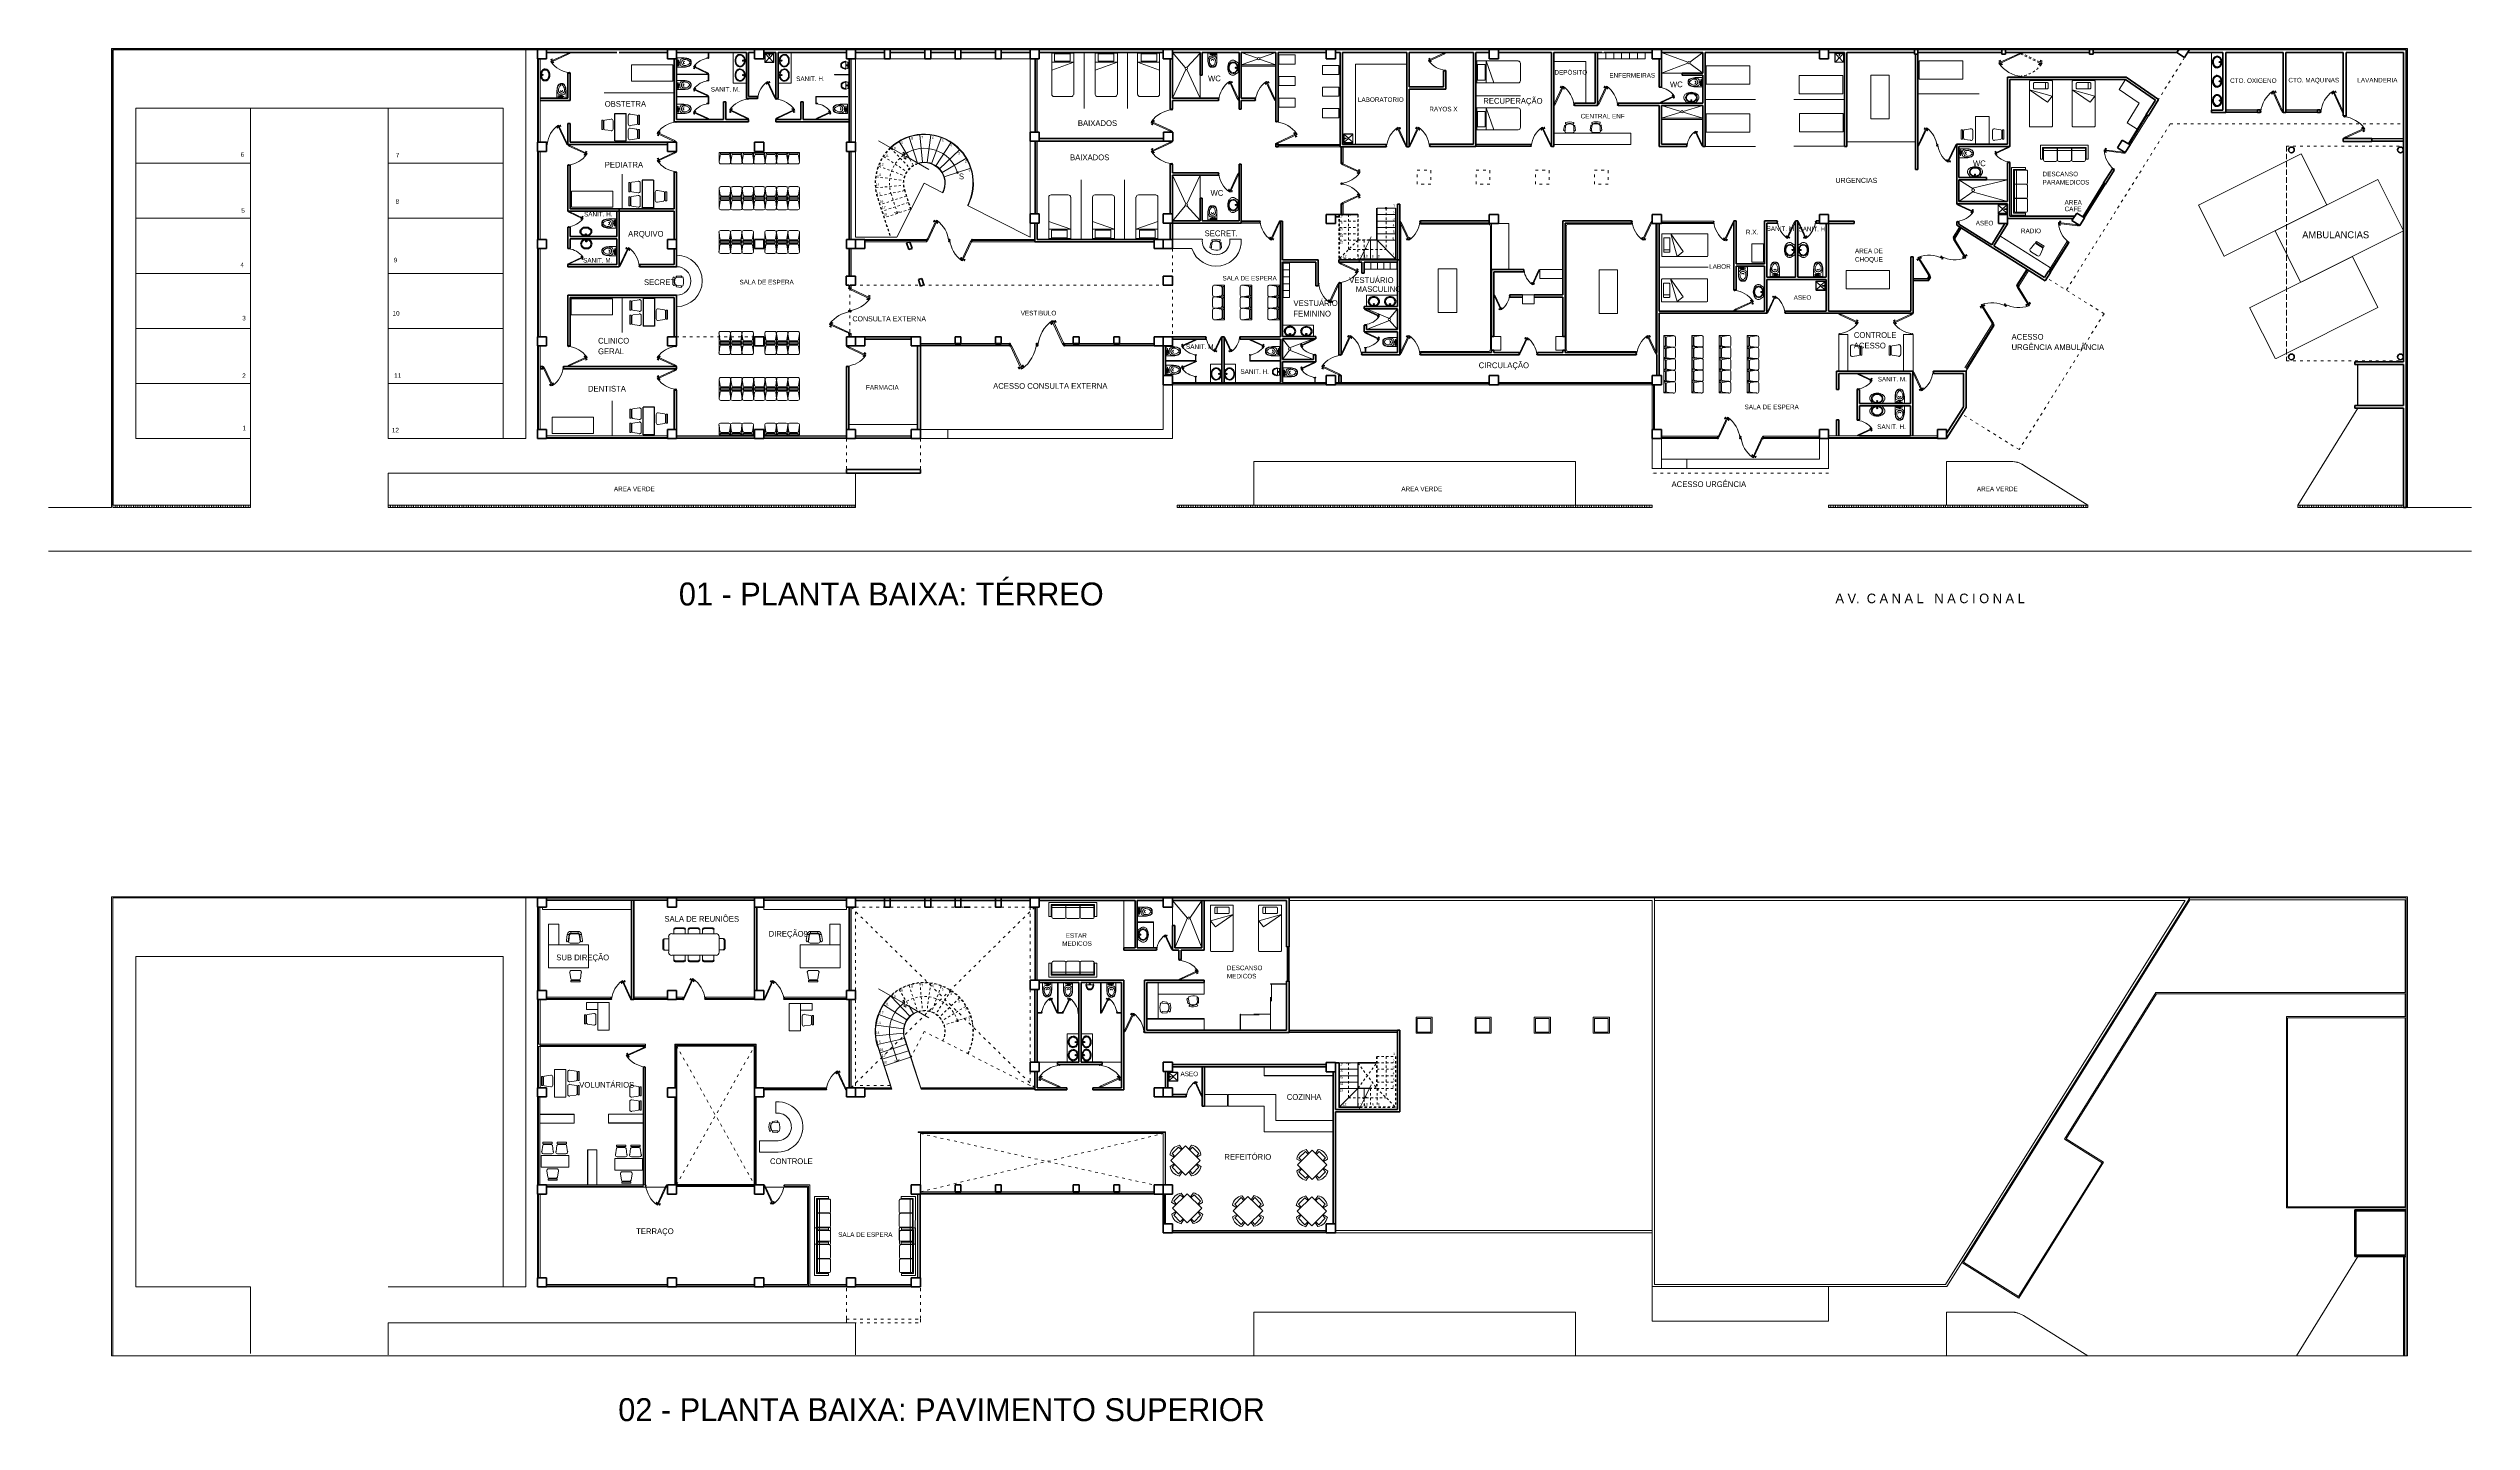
# Model space of a CAD drawing. Header units: millimetres. Extents: x 112 to 218, y 132 to 192.
import ezdxf

# ---------------------------------------------------------------- set-up
doc = ezdxf.new("R2010")
doc.units = ezdxf.units.MM
for name, pattern in [('ACAD_ISO02W100', [15, 12, -3]), ('ACAD_ISO03W100', [30, 12, -18]), ('DIVIDEX2', [63.5, 25.4, -12.7, 0, -12.7, 0, -12.7])]:
    doc.linetypes.add(name, pattern=pattern)
for name, color, linetype, lineweight in [('Colindancia', 7, 'Continuous', 9), ('Ejes', 1, 'Continuous', 13), ('ESTRUCTURA', 251, 'Continuous', 40), ('MANPARAS', 7, 'Continuous', 13), ('MUEBLES', 7, 'Continuous', 15), ('MUEBLESF', 2, 'Continuous', 9), ('Muros', 5, 'Continuous', 35), ('MUROS BAJOS', 150, 'DIVIDEX2', 13), ('PISOS', 3, 'Continuous', 13), ('PISOS B', 7, 'Continuous', 5), ('PUER', 173, 'Continuous', 9), ('Trabes', 4, 'Continuous', 18), ('VENTANAS', 6, 'Continuous', 9)]:
    doc.layers.add(name, color=color, linetype=linetype, lineweight=lineweight)
doc.styles.get("Standard").update_dxf_attribs({"font": 'stylu.ttf'})
doc.linetypes.add('ZIGZAG', pattern='A,0.00254,-5.08,[131,ltypeshp.shx,S=5.08,R=0,X=-5.08,Y=0],-10.16,[131,ltypeshp.shx,S=5.08,R=180,X=5.08,Y=0],-5.08', length=20.32254)

# ---------------------------------------------------------------- blocks, each defined once
blk = doc.blocks.new('PUEP5')
at = {"layer": 'PUER'}
for p, q in [((-0.88, 0.02), (-0.517, 0.799)), ((-0.517, 0.799), (-0.48, 0.783)), ((-0.88, 0.02), (-0.844, 0.003)), ((-0.844, 0.003), (-0.48, 0.783))]:
    blk.add_line(p, q, dxfattribs=at)
at = {"layer": 'PUER', "color": 30}
for p, q in [((-0.62, 0.743), (-0.595, 0.797)), ((-0.595, 0.797), (-0.586, 0.793)), ((-0.517, 0.799), (-0.48, 0.783)), ((-0.497, 0.746), (-0.517, 0.799)), ((-0.9, 0.05), (-0.88, 0.05)), ((-0.9, 0.05), (-0.9, -0.05)), ((-0.88, -0.05), (-0.88, 0.05)), ((-0.88, 0.02), (-0.827, 0.039)), ((-0.863, 0.056), (-0.827, 0.039)), ((-0.844, 0.003), (-0.863, 0.056)), ((-0.62, 0.743), (-0.611, 0.739)), ((-0.611, 0.739), (-0.586, 0.793)), ((-0.611, 0.739), (-0.575, 0.744)), ((-0.586, 0.793), (-0.567, 0.762)), ((-0.575, 0.744), (-0.567, 0.762)), ((-0.573, 0.749), (-0.555, 0.74)), ((-0.569, 0.758), (-0.551, 0.749)), ((-0.557, 0.736), (-0.549, 0.754)), ((-0.557, 0.736), (-0.552, 0.722)), ((-0.549, 0.754), (-0.536, 0.759)), ((-0.533, 0.763), (-0.48, 0.783)), ((-0.533, 0.763), (-0.497, 0.746)), ((-0.503, 0.71), (-0.516, 0.705)), ((-0.503, 0.71), (-0.494, 0.728)), ((-0.483, 0.706), (-0.501, 0.715)), ((-0.494, 0.728), (-0.499, 0.742)), ((-0.478, 0.715), (-0.497, 0.724)), ((-0.485, 0.702), (-0.476, 0.72)), ((-0.466, 0.671), (-0.485, 0.702)), ((-0.441, 0.725), (-0.476, 0.72)), ((-0.466, 0.671), (-0.441, 0.725)), ((-0.457, 0.667), (-0.466, 0.671)), ((-0.457, 0.667), (-0.432, 0.721)), ((-0.432, 0.721), (-0.441, 0.725)), ((-0.02, 0.05), (0, 0.05)), ((-0.02, -0.05), (-0.02, 0.05)), ((0, 0.05), (0, -0.05)), ((-0.9, -0.05), (-0.88, -0.05)), ((-0.88, -0.02), (-0.865, -0.02)), ((-0.88, -0.035), (-0.865, -0.035)), ((-0.865, -0.035), (-0.865, -0.02)), ((-0.035, -0.02), (-0.02, -0.02)), ((-0.035, -0.035), (-0.035, -0.02)), ((-0.035, -0.035), (-0.02, -0.035)), ((-0.02, -0.05), (0, -0.05))]:
    blk.add_line(p, q, dxfattribs=at)
blk.add_arc((-1.161, -0.141), 1.147, 6.05641, 53.61758, dxfattribs=at)
blk = doc.blocks.new('MUOF03PL')
at = {"color": 0, "linetype": 'ByBlock'}
for p, q in [((-0.2, 0), (0.2, 0)), ((0.2, 0), (0.2, -0.06)), ((-0.21, -0.13), (-0.25, -0.41)), ((-0.2, 0), (-0.2, -0.06)), ((0.2, -0.06), (-0.2, -0.06)), ((-0.18, -0.5), (0.18, -0.5)), ((0.16, -0.09), (-0.16, -0.09)), ((0.25, -0.41), (0.21, -0.13))]:
    blk.add_line(p, q, dxfattribs=at)
for centre, radius, start, end in [((-0.18, -0.42), 0.0781, 170.9471, 270.0574), ((-0.16, -0.14), 0.0469, 90.0574, 170.9471), ((0.16, -0.14), 0.0469, 9.1676, 90.0574), ((0.18, -0.42), 0.0781, 270.0574, 9.1676)]:
    blk.add_arc(centre, radius, start, end, dxfattribs=at)
blk = doc.blocks.new('SILLA')
at = {"color": 0, "linetype": 'ByBlock', "rotation": 180}
blk.add_blockref('MUOF03PL', (17.56, 55.05), dxfattribs=at)
blk = doc.blocks.new('ESCRITORIO')
at = {"color": 0, "linetype": 'ByBlock'}
for p, q in [((34.36, 70.25), (33.86, 70.25)), ((33.86, 70.25), (33.86, 69.05)), ((34.36, 70.25), (34.36, 69.05)), ((34.36, 69.05), (33.86, 69.05))]:
    blk.add_line(p, q, dxfattribs=at)
at = {"layer": 'MUEBLES'}
for p, rotation in [((-21.77, 87.51), 270), ((89.98, 51.99), 90), ((-21.77, 86.89), 270)]:
    blk.add_blockref('SILLA', p, dxfattribs=dict(at, rotation=rotation))
blk = doc.blocks.new('SILLON3A')
for p, q in [((-0.91, -0.13), (-0.91, -0.65)), ((-0.31, -0.13), (-0.91, -0.13)), ((-0.91, -0.22), (-0.31, -0.22)), ((-0.86, -0.7), (-0.35, -0.7)), ((-0.31, -0.65), (-0.31, -0.13)), ((0.31, -0.13), (-0.3, -0.13)), ((-0.3, -0.13), (-0.3, -0.65)), ((-0.3, -0.22), (0.31, -0.22)), ((-0.25, -0.7), (0.26, -0.7)), ((0.31, -0.65), (0.31, -0.13)), ((0.92, -0.13), (0.32, -0.13)), ((0.32, -0.13), (0.32, -0.65)), ((0.32, -0.22), (0.92, -0.22)), ((0.36, -0.7), (0.88, -0.7)), ((0.92, -0.65), (0.92, -0.13))]:
    blk.add_line(p, q)
blk.add_lwpolyline([(-1.04, 0), (1.04, 0), (1.04, -0.61), (0.95, -0.61), (0.95, -0.09), (-0.95, -0.09), (-0.95, -0.61), (-1.04, -0.61)], close=True)
for centre, start, end in [((-0.86, -0.65), 180, 270), ((-0.35, -0.65), 270, 0), ((-0.25, -0.65), 180, 270), ((0.26, -0.65), 270, 0), ((0.36, -0.65), 180, 270), ((0.88, -0.65), 270, 0)]:
    blk.add_arc(centre, 0.0437, start, end)
blk = doc.blocks.new('MUCO03PL')
at = {"color": 0, "linetype": 'ByBlock'}
for p, q in [((-0.23, -0.19), (-0.26, -0.39)), ((-0.2, -0.43), (-0.2, -0.41)), ((-0.18, -0.19), (-0.19, -0.39)), ((0.18, -0.19), (0.18, -0.39)), ((0.2, -0.43), (0.2, -0.42)), ((0.23, -0.19), (0.25, -0.39))]:
    blk.add_line(p, q, dxfattribs=at)
for centre, radius, start, end in [((-0.22, -0.38), 0.0341, 183.5132, 345.9932), ((-0.2, -0.2), 0.0258, 12.2827, 157.7765), ((-0.14, -0.42), 0.0651, 194.5083, 247.5673), ((0.01, -0.67), 0.647, 74.1358, 106.9984), ((-0.13, -0.06), 0.0562, 169.9404, 306.7598), ((-0.09, -0.21), 0.0931, 108.3403, 162.8355), ((0, 0.16), 0.656, 255.758, 284.242), ((0, -0.46), 0.353, 69.7134, 110.2866), ((0, -0.36), 0.273, 69.7134, 110.2866), ((0.13, -0.06), 0.0565, 235.6625, 12.0378), ((0.07, -0.23), 0.116, 19.4028, 63.4114), ((0.14, -0.42), 0.0651, 292.4327, 345.4917), ((0.21, -0.2), 0.0258, 22.2235, 167.7173), ((0.21, -0.38), 0.0341, 194.0068, 356.4868)]:
    blk.add_arc(centre, radius, start, end, dxfattribs=at)
blk = doc.blocks.new('FN02')
for p, q in [((0, 1.27), (-0.64, 0.64)), ((-0.58, 0.94), (-0.3, 1.22)), ((-0.18, 1.1), (-0.3, 1.22)), ((-0.14, 1.13), (-0.26, 1.3)), ((0.64, 0.64), (0, 1.27)), ((0.14, 1.13), (0.26, 1.3)), ((0.18, 1.1), (0.3, 1.22)), ((0.3, 1.22), (0.58, 0.94)), ((-0.49, 0.78), (-0.67, 0.89)), ((-0.49, 0.49), (-0.67, 0.38)), ((-0.64, 0.64), (0, 0)), ((-0.46, 0.81), (-0.58, 0.94)), ((-0.46, 0.46), (-0.58, 0.34)), ((-0.3, 0.05), (-0.58, 0.34)), ((-0.18, 0.18), (-0.3, 0.05)), ((-0.14, 0.14), (-0.26, -0.03)), ((0, 0), (0.64, 0.64)), ((0.14, 0.14), (0.26, -0.03)), ((0.18, 0.18), (0.3, 0.05)), ((0.58, 0.34), (0.3, 0.05)), ((0.46, 0.81), (0.58, 0.94)), ((0.46, 0.46), (0.58, 0.34)), ((0.49, 0.78), (0.67, 0.89)), ((0.49, 0.49), (0.67, 0.38))]:
    blk.add_line(p, q)
for centre, start, end in [((-0.18, 0.8), 99.302, 169.581), ((0.17, 0.81), 9.302, 79.581), ((-0.17, 0.46), 189.302, 259.581), ((0.18, 0.47), 279.302, 349.581)]:
    blk.add_arc(centre, 0.507, start, end)
blk = doc.blocks.new('TLTW-P')
for p, q in [((0.05, 0), (0.05, 0.01)), ((0.05, 0), (0.12, 0)), ((0.06, 0.09), (0.06, 0.09)), ((0.06, 0.08), (0.06, 0.09)), ((0.13, 0.08), (0.06, 0.08)), ((0.13, 0.03), (0.06, 0.03)), ((0.06, 0.02), (0.06, 0.03)), ((0.06, 0.02), (0.06, 0.03)), ((0.08, 0.08), (0.07, 0.08)), ((0.08, 0.03), (0.07, 0.03)), ((0.08, 0.09), (0.08, 0.09)), ((0.08, 0.02), (0.08, 0.03)), ((0.1, 0.08), (0.09, 0.09)), ((0.09, 0.09), (0.09, 0.09)), ((0.1, 0.03), (0.09, 0.03)), ((0.09, 0.02), (0.09, 0.03)), ((0.1, 0.09), (0.1, 0.09)), ((0.1, 0.02), (0.1, 0.03)), ((0.11, 0.08), (0.11, 0.09)), ((0.11, 0.02), (0.11, 0.03)), ((0.12, 0), (0.12, 0.01)), ((0.13, 0.08), (0.14, 0.08)), ((0.13, 0.03), (0.13, 0.08)), ((0.13, 0.06), (0.14, 0.06)), ((0.13, 0.03), (0.14, 0.03)), ((0.15, 0.08), (0.14, 0.08)), ((0.14, 0.03), (0.14, 0.08)), ((0.15, 0.03), (0.14, 0.03)), ((0.16, 0.08), (0.15, 0.08)), ((0.15, 0.03), (0.15, 0.08)), ((0.16, 0.03), (0.15, 0.03)), ((0.23, 0.56), (0.17, 0.56)), ((0.25, 0.07), (0.24, 0.07)), ((0.25, 0.04), (0.24, 0.04)), ((0.25, 0.04), (0.25, 0.07)), ((0.26, 0.06), (0.31, 0.06)), ((0.26, 0.05), (0.31, 0.05))]:
    blk.add_line(p, q)
for points in [[(0.4, 0.31, 0.049648), (0.38, 0.43, 0.06346), (0.35, 0.53, 0.103485), (0.3, 0.6, 0.178458), (0.25, 0.62), (0.15, 0.62, 0.178458), (0.1, 0.6, 0.103485), (0.04, 0.53, 0.06346), (0.01, 0.43, 0.049648), (0, 0.31), (0, 0), (0.4, 0)], [(0.11, 0.59, 0.103485), (0.05, 0.52, 0.06346), (0.02, 0.43, 0.049648), (0.01, 0.31, 0.075858), (0.02, 0.24, 0.086069), (0.05, 0.18, 0.105985), (0.1, 0.14, 0.126201), (0.15, 0.13), (0.25, 0.13, 0.126201), (0.3, 0.14, 0.105985), (0.34, 0.18, 0.086069), (0.37, 0.24, 0.075858), (0.38, 0.31, 0.049648), (0.37, 0.43, 0.06346), (0.34, 0.52, 0.103485), (0.29, 0.59, 0.097511), (0.28, 0.6, 0.09808), (0.26, 0.6, 0.098895), (0.25, 0.59, 0.099479), (0.24, 0.58, 0.099479), (0.23, 0.57, 0.098895), (0.23, 0.55, 0.09808), (0.24, 0.54, 0.097511), (0.25, 0.53, -0.102445), (0.29, 0.48, -0.077884), (0.32, 0.42, -0.065096), (0.33, 0.34, -0.024284), (0.33, 0.31, -0.115331), (0.32, 0.27, -0.103946), (0.29, 0.23, -0.091071), (0.25, 0.21, -0.083675), (0.2, 0.2, -0.083675), (0.15, 0.21, -0.091071), (0.11, 0.23, -0.103946), (0.08, 0.27, -0.115331), (0.07, 0.31, -0.024284), (0.07, 0.34, -0.065096), (0.08, 0.42, -0.077884), (0.11, 0.48, -0.102445), (0.15, 0.53, 0.097511), (0.16, 0.54, 0.09808), (0.16, 0.55, 0.098895), (0.16, 0.57, 0.099479), (0.16, 0.58, 0.099479), (0.15, 0.59, 0.098895), (0.14, 0.6, 0.09808), (0.12, 0.6, 0.097511)]]:
    blk.add_lwpolyline(points, format="xyb", close=True)
blk.add_lwpolyline([(0.25, 0.32, -0.111064), (0.24, 0.31, -0.102841), (0.23, 0.29, -0.093011), (0.22, 0.28, -0.087082), (0.2, 0.28, -0.087082), (0.18, 0.28, -0.093011), (0.16, 0.29, -0.102841), (0.15, 0.31, -0.111064), (0.15, 0.32, -0.111064)], format="xyb")
blk.add_lwpolyline([(0.17, 0.06), (0.19, 0.03), (0.21, 0.03), (0.22, 0.06), (0.21, 0.08), (0.19, 0.08)], close=True)
for radius in [0.042, 0.024, 0.024, 0.00821]:
    blk.add_circle((0.2, 0.06), radius)
for centre, radius, start, end in [((0.09, 0.06), 0.039, 147.7952, 212.2048), ((0.08, -0.09), 0.111, 71.0754, 108.9246), ((0.08, 0.04), 0.051, 61.9275, 118.0725), ((0.07, 0.09), 0.003, 180, 270), ((0.07, 0.03), 0.003, 90, 180), ((0.08, 0.09), 0.003, 270, 0), ((0.08, 0.03), 0.003, 0, 90), ((0.09, 0.09), 0.003, 180, 270), ((0.09, 0.03), 0.003, 90, 180), ((0.1, 0.09), 0.003, 270, 0), ((0.1, 0.03), 0.003, 0, 90), ((0.08, 0.06), 0.039, 327.7958, 32.2042), ((0.26, 0.06), 0.003, 180, 270), ((0.26, 0.05), 0.003, 90, 180), ((0.31, 0.06), 0.003, 270, 90)]:
    blk.add_arc(centre, radius, start, end)
blk = doc.blocks.new('BMP1')
at = {"layer": 'MUEBLESF'}
for points in [[(0.3, 0), (0.3, 0.05, 0.190898), (0.29, 0.08, 0.186994), (0.11, 0.17, 0.089668), (0.08, 0.16), (0.01, 0.14, 0.334146), (0, 0.13), (0, -0.13, 0.334146), (0.01, -0.14), (0.08, -0.16, 0.089668), (0.11, -0.17, 0.186994), (0.29, -0.08, 0.190898), (0.3, -0.05), (0.3, 0)], [(0.26, -0.07, 0.210911), (0.27, -0.06), (0.27, 0.06, 0.210911), (0.26, 0.07, 0.148022), (0.11, 0.14, 0.459323), (0.09, 0.12), (0.09, -0.12, 0.459323), (0.11, -0.14, 0.148022), (0.26, -0.07)]]:
    blk.add_lwpolyline(points, format="xyb", dxfattribs=at)
for radius in [0.0236, 0.00865]:
    blk.add_circle((0.05, 0), radius, dxfattribs=at)
blk = doc.blocks.new('*X11')
at = {"color": 0}
for p, q in [((1.27, 7.81), (1.3, 7.81)), ((1.27, 7.81), (1.3, 7.81)), ((1.27, 7.8), (1.3, 7.8)), ((1.27, 7.79), (1.3, 7.79)), ((1.27, 7.79), (1.3, 7.79)), ((1.28, 7.82), (1.29, 7.82))]:
    blk.add_line(p, q, dxfattribs=at)
blk = doc.blocks.new('BTAP1')
at = {"layer": 'MUEBLESF'}
for p, q in [((-0.17, -0.02), (-0.02, -0.19)), ((-0.17, -0.39), (-0.02, -0.22)), ((-0.01, -0.06), (-0.01, -0.01)), ((0.01, -0.01), (0.01, -0.06)), ((0.17, -0.02), (0.02, -0.19)), ((0.17, -0.39), (0.02, -0.22))]:
    blk.add_line(p, q, dxfattribs=at)
for points in [[(-0.01, 0), (-0.19, 0, 0.414214), (-0.2, -0.01), (-0.2, -0.39, 0.414214), (-0.19, -0.4), (0.19, -0.4, 0.414214), (0.2, -0.39), (0.2, -0.01, 0.414214), (0.19, 0), (0.01, 0)], [(-0.01, -0.02), (-0.17, -0.02, 0.414214), (-0.18, -0.03), (-0.18, -0.38, 0.414214), (-0.17, -0.39), (0.17, -0.39, 0.414214), (0.18, -0.38), (0.18, -0.03, 0.414214), (0.17, -0.02), (0.01, -0.02)], [(0.01, -0.06), (0.01, -0.11, -0.414214), (0, -0.11), (0, -0.11, -0.414214), (-0.01, -0.11), (-0.01, -0.06)]]:
    blk.add_lwpolyline(points, format="xyb", dxfattribs=at)
blk.add_lwpolyline([(-0.01, -0.01), (-0.01, -0.01), (0.01, -0.01), (0.01, 0), (-0.01, 0), (-0.01, -0.01)], dxfattribs=at)
blk.add_lwpolyline([(0.03, -0.06), (-0.03, -0.06), (-0.03, -0.06), (0.03, -0.06)], close=True, dxfattribs=at)
for radius in [0.0232, 0.021]:
    blk.add_circle((0, -0.2), radius, dxfattribs=at)
at = {"layer": 'MUEBLESF', "rotation": 270}
blk.add_blockref('*X11', (-7.8, 1.08), dxfattribs=at)
blk = doc.blocks.new('MUOF06PL')
at = {"color": 0, "linetype": 'ByBlock'}
for p, q in [((-0.31, 0.38), (-0.35, 0.11)), ((-0.23, 0.37), (-0.31, 0.38)), ((-0.23, 0.37), (-0.27, 0.09)), ((-0.27, 0.09), (-0.25, 0.09)), ((-0.21, 0.37), (-0.25, 0.09)), ((-0.18, 0), (0.18, 0)), ((0.16, 0.51), (-0.16, 0.51)), ((-0.16, 0.43), (-0.16, 0.51)), ((0.16, 0.43), (-0.16, 0.43)), ((0.16, 0.41), (-0.16, 0.41)), ((0.16, 0.43), (0.16, 0.51)), ((0.25, 0.09), (0.21, 0.37)), ((0.23, 0.37), (0.31, 0.38)), ((0.27, 0.09), (0.23, 0.37)), ((0.27, 0.09), (0.25, 0.09)), ((0.35, 0.11), (0.31, 0.38))]:
    blk.add_line(p, q, dxfattribs=at)
for centre, radius, start, end in [((-0.31, 0.1), 0.04, 170.853, 350.853), ((-0.16, 0.36), 0.147, 89.9632, 170.853), ((-0.18, 0.08), 0.0781, 170.853, 269.9632), ((-0.16, 0.36), 0.0669, 89.9632, 170.853), ((-0.16, 0.36), 0.0469, 89.9632, 170.853), ((0.16, 0.36), 0.147, 9.0735, 89.9632), ((0.16, 0.36), 0.0669, 9.0735, 89.9632), ((0.16, 0.36), 0.0469, 9.0735, 89.9632), ((0.18, 0.08), 0.0781, 269.9632, 9.0735), ((0.31, 0.1), 0.04, 189.147, 9.147)]:
    blk.add_arc(centre, radius, start, end, dxfattribs=at)
blk = doc.blocks.new('MUOF02PL')
at = {"color": 0, "linetype": 'ByBlock'}
for p, q in [((0, 1.9), (-1.75, 1.9)), ((-1.75, 1.9), (-1.75, 0.9)), ((0, 0.9), (0, 1.9)), ((-1.75, 0.9), (0, 0.9)), ((0, 0.9), (-0.45, 0.9)), ((-0.45, 0.9), (-0.45, 0)), ((-0.45, 0), (0, 0)), ((0, 0), (0, 0.9))]:
    blk.add_line(p, q, dxfattribs=at)
at = {"color": 0, "linetype": 'ByBlock', "rotation": 180}
blk.add_blockref('MUOF06PL', (-1.13, 0.82), dxfattribs=at)
blk = doc.blocks.new('CAMILLA')
at = {"layer": 'MUEBLES'}
for p, q in [((30.54, 69.78), (32.34, 69.78)), ((30.54, 69.08), (30.54, 69.78)), ((32.34, 69.08), (32.34, 69.78)), ((32.34, 69.08), (30.54, 69.08))]:
    blk.add_line(p, q, dxfattribs=at)
blk = doc.blocks.new('CORTINA')
at = {"layer": 'MANPARAS', "linetype": 'ZIGZAG', "ltscale": 0.005}
blk.add_line((32.74, 69.01), (32.74, 70.53), dxfattribs=at)
blk = doc.blocks.new('SILLA SALA DE ESPERA')
at = {"layer": 'MUEBLES'}
for p, q in [((35.76, 46.34), (35.76, 45.93)), ((38.26, 45.93), (35.76, 45.93)), ((36.26, 46.34), (36.26, 45.93)), ((36.76, 46.34), (36.76, 45.93)), ((37.26, 46.34), (37.26, 45.93)), ((37.76, 46.34), (37.76, 45.93)), ((38.26, 46.34), (38.26, 45.93))]:
    blk.add_line(p, q, dxfattribs=at)
for p in [(18.46, -9.12), (18.96, -9.12), (19.46, -9.12), (19.96, -9.12), (20.46, -9.12)]:
    blk.add_blockref('SILLA', p, dxfattribs=at)
blk = doc.blocks.new('SILLAS 7')
at = {"layer": 'MUEBLES'}
for p, q in [((39.75, 80.79), (37.25, 80.79)), ((39.25, 80.38), (39.25, 80.79)), ((40.25, 80.79), (39.75, 80.79)), ((39.75, 80.38), (39.75, 80.79)), ((39.75, 80.38), (39.75, 80.79)), ((39.75, 80.38), (39.75, 80.79)), ((40.25, 80.38), (40.25, 80.79))]:
    blk.add_line(p, q, dxfattribs=at)
at = {"layer": 'MUEBLES', "xscale": -1, "rotation": 180}
blk.add_blockref('SILLA SALA DE ESPERA', (0.99, 126.72), dxfattribs=at)
at = {"layer": 'MUEBLES', "extrusion": (0, 0, -1), "zscale": -1, "rotation": 180}
for p in [(-21.94, 135.84), (-22.44, 135.84)]:
    blk.add_blockref('SILLA', p, dxfattribs=at)
blk = doc.blocks.new('BLVP4')
at = {"layer": 'MUEBLESF'}
for points in [[(0.34, 0, 0.081535), (0.33, 0.11, 0.089779), (0.28, 0.19, 0.10458), (0.2, 0.26, 0.138464), (0.12, 0.27, 0.11815), (0.04, 0.25, 0.10458), (-0.03, 0.19, 0.089779), (-0.08, 0.11, 0.081535), (-0.1, 0, 0.081535), (-0.08, -0.11, 0.089779), (-0.03, -0.19, 0.10458), (0.04, -0.25, 0.11815), (0.12, -0.27, 0.11815), (0.21, -0.25, 0.10458), (0.28, -0.19, 0.089779), (0.33, -0.11, 0.081535)], [(0.31, 0, 0.078339), (0.3, 0.09, 0.087741), (0.26, 0.17, 0.105424), (0.19, 0.23), (0.12, 0.24, 0.122575), (0.05, 0.22, 0.105424), (-0.01, 0.17, 0.087741), (-0.05, 0.09, 0.078339), (-0.06, 0, 0.078339), (-0.05, -0.09, 0.087741), (-0.01, -0.17, 0.105424), (0.05, -0.22, 0.122575), (0.12, -0.24, 0.122575), (0.19, -0.22, 0.105424), (0.26, -0.17, 0.087741), (0.3, -0.09, 0.078339)]]:
    blk.add_lwpolyline(points, format="xyb", close=True, dxfattribs=at)
for radius in [0.0253, 0.019]:
    blk.add_circle((0, 0), radius, dxfattribs=at)
blk = doc.blocks.new('MURE01PL')
at = {"color": 0, "linetype": 'ByBlock'}
blk.add_line((0.2, -0.11), (0.2, -0.38), dxfattribs=at)
blk.add_lwpolyline([(0.5, -2), (0.5, -0.06, 0.414214), (0.47, -0.02), (-0.47, -0.02, 0.414214), (-0.5, -0.06), (-0.5, -2, 0.414214), (-0.47, -2.03), (0.47, -2.03)], format="xyb", dxfattribs=at)
blk.add_lwpolyline([(0.49, -0.7), (0.28, -0.96), (-0.5, -0.42)], close=True, dxfattribs=at)
blk.add_lwpolyline([(-0.29, -0.38), (0.28, -0.38, 0.414214), (0.31, -0.35), (0.31, -0.14, 0.414214), (0.28, -0.11), (-0.29, -0.11, 0.414214), (-0.32, -0.14), (-0.32, -0.35, 0.414214)], format="xyb", close=True, dxfattribs=at)
blk.add_arc((0.47, -2), 0.03, 270, 0, dxfattribs=at)
blk = doc.blocks.new('BLVP3')
blk.add_lwpolyline([(0, 0.21), (0.14, 0.3, -0.011462), (0.15, 0.31, -0.138503), (0.23, 0.33, -0.161121), (0.3, 0.31, -0.10707), (0.39, 0.23, -0.080439), (0.43, 0.13, -0.068247), (0.45, 0, -0.068247), (0.43, -0.13, -0.080439), (0.39, -0.23, -0.10707), (0.3, -0.31, -0.161121), (0.23, -0.33, -0.138503), (0.15, -0.31, -0.011462), (0.14, -0.3), (0, -0.21), (0, 0.21)], format="xyb")
for points in [[(0.42, 0, 0.081396), (0.41, 0.09, 0.089693), (0.36, 0.17, 0.104619), (0.29, 0.23), (0.22, 0.25, 0.118336), (0.14, 0.23, 0.104619), (0.08, 0.17, 0.089693), (0.03, 0.09, 0.081396), (0.02, 0, 0.081396), (0.03, -0.1, 0.089693), (0.08, -0.18, 0.104619), (0.14, -0.24, 0.118336), (0.22, -0.25, 0.118336), (0.3, -0.24, 0.104619), (0.36, -0.18, 0.089693), (0.41, -0.1, 0.081396)], [(0.39, 0, 0.08109), (0.38, 0.08, 0.089503), (0.34, 0.15, 0.104705), (0.28, 0.2), (0.22, 0.21, 0.11875), (0.15, 0.2, 0.104705), (0.09, 0.15, 0.089503), (0.06, 0.08, 0.08109), (0.04, 0, 0.08109), (0.06, -0.09, 0.089503), (0.09, -0.16, 0.104705), (0.15, -0.2, 0.11875), (0.22, -0.22, 0.11875), (0.28, -0.2, 0.104705), (0.34, -0.16, 0.089503), (0.38, -0.09, 0.08109)]]:
    blk.add_lwpolyline(points, format="xyb", close=True)
for radius in [0.0213, 0.0266]:
    blk.add_circle((0.1, 0), radius)
blk = doc.blocks.new('CAMAIND')
for p, q in [((-0.48, 1.8), (-0.48, 0)), ((0.38, 1.9), (-0.37, 1.9)), ((0.48, 0), (0.48, 1.8)), ((0.48, 0.74), (-0.48, 0.4)), ((-0.48, 0.4), (0.48, 0.4)), ((-0.48, 0), (0.48, 0))]:
    blk.add_line(p, q)
blk.add_lwpolyline([(0.36, 0.36), (-0.32, 0.36), (-0.32, 0.03), (0.36, 0.03)], close=True)
for centre, start, end in [((-0.37, 1.8), 90, 180), ((0.38, 1.8), 0, 90)]:
    blk.add_arc(centre, 0.1, start, end)
blk = doc.blocks.new('CAM')
at = {"layer": 'MUEBLES'}
for p, q in [((88.93, 73.16), (88.93, 73.96)), ((88.93, 73.96), (90.83, 73.96)), ((90.83, 73.96), (90.83, 73.16)), ((90.83, 73.16), (88.93, 73.16))]:
    blk.add_line(p, q, dxfattribs=at)

msp = doc.modelspace()

# ---------------------------------------------------------------- hatches: boundary and pattern name
at = {"layer": 'Ejes'}
h = msp.add_hatch(color=256, dxfattribs=at)
h.dxf.hatch_style = 1
h.paths.add_polyline_path([(170.41, 185.04, 0.371582), (170.37, 185.09), (170.35, 184.98, 0.45817)])
h.paths.add_polyline_path([(170.36, 185.04), (170.3, 185.05, 0.036447), (170.3, 185.04, 0.371582), (170.35, 184.98)])
h.paths.add_polyline_path([(170.37, 185.09, 0.414797), (170.3, 185.05), (170.36, 185.04)])
h = msp.add_hatch(color=256, dxfattribs=at)
h.dxf.hatch_style = 1
h.paths.add_polyline_path([(119.29, 172.1), (119.19, 172.1), (119.19, 172), (119.29, 172)])
h.paths.add_polyline_path([(119.09, 172.1), (118.99, 172.1), (118.99, 172), (119.09, 172)])
h.paths.add_polyline_path([(118.89, 172.1), (118.79, 172.1), (118.79, 172), (118.89, 172)])
h.paths.add_polyline_path([(118.69, 172.1), (118.59, 172.1), (118.59, 172), (118.69, 172)])
h.paths.add_polyline_path([(118.49, 172.1), (118.39, 172.1), (118.39, 172), (118.49, 172)])
h.paths.add_polyline_path([(118.29, 172.1), (118.19, 172.1), (118.19, 172), (118.29, 172)])
h.paths.add_polyline_path([(118.09, 172.1), (117.99, 172.1), (117.99, 172), (118.09, 172)])
h.paths.add_polyline_path([(117.89, 172.1), (117.79, 172.1), (117.79, 172), (117.89, 172)])
h.paths.add_polyline_path([(117.69, 172.1), (117.59, 172.1), (117.59, 172), (117.69, 172)])
h.paths.add_polyline_path([(117.49, 172.1), (117.39, 172.1), (117.39, 172), (117.49, 172)])
h.paths.add_polyline_path([(117.29, 172.1), (117.19, 172.1), (117.19, 172), (117.29, 172)])
h.paths.add_polyline_path([(117.09, 172.1), (116.99, 172.1), (116.99, 172), (117.09, 172)])
h.paths.add_polyline_path([(116.89, 172.1), (116.79, 172.1), (116.79, 172), (116.89, 172)])
h.paths.add_polyline_path([(116.69, 172.1), (116.59, 172.1), (116.59, 172), (116.69, 172)])
h.paths.add_polyline_path([(116.49, 172.1), (116.39, 172.1), (116.39, 172), (116.49, 172)])
h.paths.add_polyline_path([(116.29, 172.1), (116.19, 172.1), (116.19, 172), (116.29, 172)])
h.paths.add_polyline_path([(116.09, 172.1), (115.99, 172.1), (115.99, 172), (116.09, 172)])
h.paths.add_polyline_path([(115.89, 172.1), (115.79, 172.1), (115.79, 172), (115.89, 172)])
h.paths.add_polyline_path([(115.69, 172.1), (115.59, 172.1), (115.59, 172), (115.69, 172)])
h.paths.add_polyline_path([(115.49, 172.1), (115.39, 172.1), (115.39, 172), (115.49, 172)])
h.paths.add_polyline_path([(115.29, 172.1), (115.19, 172.1), (115.19, 172), (115.29, 172)])
h.paths.add_polyline_path([(115.09, 172.1), (114.99, 172.1), (114.99, 172), (115.09, 172)])
h = msp.add_hatch(color=256, dxfattribs=at)
h.dxf.hatch_style = 1
h.paths.add_polyline_path([(120.89, 172.1), (120.79, 172.1), (120.79, 172), (120.89, 172)])
h.paths.add_polyline_path([(120.69, 172.1), (120.59, 172.1), (120.59, 172), (120.69, 172)])
h.paths.add_polyline_path([(120.49, 172.1), (120.39, 172.1), (120.39, 172), (120.49, 172)])
h.paths.add_polyline_path([(120.29, 172.1), (120.19, 172.1), (120.19, 172), (120.29, 172)])
h.paths.add_polyline_path([(120.09, 172.1), (119.99, 172.1), (119.99, 172), (120.09, 172)])
h.paths.add_polyline_path([(119.89, 172.1), (119.79, 172.1), (119.79, 172), (119.89, 172)])
h.paths.add_polyline_path([(119.69, 172.1), (119.59, 172.1), (119.59, 172), (119.69, 172)])
h.paths.add_polyline_path([(119.49, 172.1), (119.39, 172.1), (119.39, 172), (119.49, 172)])
h = msp.add_hatch(color=256, dxfattribs=at)
h.dxf.hatch_style = 1
h.paths.add_polyline_path([(126.99, 172.1), (126.89, 172.1), (126.89, 172.1), (126.89, 172), (126.99, 172)])
h.paths.add_polyline_path([(127.19, 172.1), (127.09, 172.1), (127.09, 172), (127.19, 172)])
h.paths.add_polyline_path([(127.39, 172.1), (127.29, 172.1), (127.29, 172), (127.39, 172)])
h.paths.add_polyline_path([(127.59, 172.1), (127.49, 172.1), (127.49, 172), (127.59, 172)])
h.paths.add_polyline_path([(127.79, 172.1), (127.69, 172.1), (127.69, 172), (127.79, 172)])
h.paths.add_polyline_path([(127.99, 172.1), (127.89, 172.1), (127.89, 172), (127.99, 172)])
h.paths.add_polyline_path([(128.19, 172.1), (128.09, 172.1), (128.09, 172), (128.19, 172)])
h.paths.add_polyline_path([(128.39, 172.1), (128.29, 172.1), (128.29, 172), (128.39, 172)])
h.paths.add_polyline_path([(128.59, 172.1), (128.49, 172.1), (128.49, 172), (128.59, 172)])
h.paths.add_polyline_path([(128.79, 172.1), (128.69, 172.1), (128.69, 172), (128.79, 172)])
h.paths.add_polyline_path([(128.99, 172.1), (128.89, 172.1), (128.89, 172), (128.99, 172)])
h.paths.add_polyline_path([(129.19, 172.1), (129.09, 172.1), (129.09, 172), (129.19, 172)])
h.paths.add_polyline_path([(129.39, 172.1), (129.29, 172.1), (129.29, 172), (129.39, 172)])
h.paths.add_polyline_path([(129.59, 172.1), (129.49, 172.1), (129.49, 172), (129.59, 172)])
h.paths.add_polyline_path([(129.79, 172.1), (129.69, 172.1), (129.69, 172), (129.79, 172)])
h.paths.add_polyline_path([(129.99, 172.1), (129.89, 172.1), (129.89, 172), (129.99, 172)])
h.paths.add_polyline_path([(130.19, 172.1), (130.09, 172.1), (130.09, 172), (130.19, 172)])
h.paths.add_polyline_path([(130.39, 172.1), (130.29, 172.1), (130.29, 172), (130.39, 172)])
h.paths.add_polyline_path([(130.59, 172.1), (130.49, 172.1), (130.49, 172), (130.59, 172)])
h = msp.add_hatch(color=256, dxfattribs=at)
h.dxf.hatch_style = 1
h.paths.add_polyline_path([(130.79, 172.1), (130.69, 172.1), (130.69, 172), (130.79, 172)])
h.paths.add_polyline_path([(130.99, 172.1), (130.89, 172.1), (130.89, 172), (130.99, 172)])
h.paths.add_polyline_path([(131.19, 172.1), (131.09, 172.1), (131.09, 172), (131.19, 172)])
h.paths.add_polyline_path([(131.39, 172.1), (131.29, 172.1), (131.29, 172), (131.39, 172)])
h.paths.add_polyline_path([(131.59, 172.1), (131.49, 172.1), (131.49, 172), (131.59, 172)])
h.paths.add_polyline_path([(131.79, 172.1), (131.69, 172.1), (131.69, 172), (131.79, 172)])
h.paths.add_polyline_path([(131.99, 172.1), (131.89, 172.1), (131.89, 172), (131.99, 172)])
h.paths.add_polyline_path([(132.19, 172.1), (132.09, 172.1), (132.09, 172), (132.19, 172)])
h.paths.add_polyline_path([(132.39, 172.1), (132.29, 172.1), (132.29, 172), (132.39, 172)])
h.paths.add_polyline_path([(132.59, 172.1), (132.49, 172.1), (132.49, 172), (132.59, 172)])
h.paths.add_polyline_path([(132.79, 172.1), (132.69, 172.1), (132.69, 172), (132.79, 172)])
h.paths.add_polyline_path([(132.99, 172.1), (132.89, 172.1), (132.89, 172), (132.99, 172)])
h.paths.add_polyline_path([(133.19, 172.1), (133.09, 172.1), (133.09, 172), (133.19, 172)])
h.paths.add_polyline_path([(133.39, 172.1), (133.29, 172.1), (133.29, 172), (133.39, 172)])
h.paths.add_polyline_path([(133.59, 172.1), (133.49, 172.1), (133.49, 172), (133.59, 172)])
h.paths.add_polyline_path([(133.79, 172.1), (133.69, 172.1), (133.69, 172), (133.79, 172)])
h.paths.add_polyline_path([(133.99, 172.1), (133.89, 172.1), (133.89, 172), (133.99, 172)])
h.paths.add_polyline_path([(134.19, 172.1), (134.09, 172.1), (134.09, 172), (134.19, 172)])
h.paths.add_polyline_path([(134.39, 172.1), (134.29, 172.1), (134.29, 172), (134.39, 172)])
h = msp.add_hatch(color=256, dxfattribs=at)
h.dxf.hatch_style = 1
h.paths.add_polyline_path([(134.59, 172.1), (134.49, 172.1), (134.49, 172), (134.59, 172)])
h.paths.add_polyline_path([(134.79, 172.1), (134.69, 172.1), (134.69, 172), (134.79, 172)])
h.paths.add_polyline_path([(134.99, 172.1), (134.89, 172.1), (134.89, 172), (134.99, 172)])
h.paths.add_polyline_path([(135.19, 172.1), (135.09, 172.1), (135.09, 172), (135.19, 172)])
h.paths.add_polyline_path([(135.39, 172.1), (135.29, 172.1), (135.29, 172), (135.39, 172)])
h.paths.add_polyline_path([(135.59, 172.1), (135.49, 172.1), (135.49, 172), (135.59, 172)])
h.paths.add_polyline_path([(135.79, 172.1), (135.69, 172.1), (135.69, 172), (135.79, 172)])
h.paths.add_polyline_path([(135.99, 172.1), (135.89, 172.1), (135.89, 172), (135.99, 172)])
h.paths.add_polyline_path([(136.19, 172.1), (136.09, 172.1), (136.09, 172), (136.19, 172)])
h.paths.add_polyline_path([(136.39, 172.1), (136.29, 172.1), (136.29, 172), (136.39, 172)])
h.paths.add_polyline_path([(136.59, 172.1), (136.49, 172.1), (136.49, 172), (136.59, 172)])
h.paths.add_polyline_path([(136.79, 172.1), (136.69, 172.1), (136.69, 172), (136.79, 172)])
h.paths.add_polyline_path([(136.99, 172.1), (136.89, 172.1), (136.89, 172), (136.99, 172)])
h.paths.add_polyline_path([(137.19, 172.1), (137.09, 172.1), (137.09, 172), (137.19, 172)])
h.paths.add_polyline_path([(137.39, 172.1), (137.29, 172.1), (137.29, 172), (137.39, 172)])
h.paths.add_polyline_path([(137.59, 172.1), (137.49, 172.1), (137.49, 172), (137.59, 172)])
h.paths.add_polyline_path([(137.79, 172.1), (137.69, 172.1), (137.69, 172), (137.79, 172)])
h.paths.add_polyline_path([(137.99, 172.1), (137.89, 172.1), (137.89, 172), (137.99, 172)])
h = msp.add_hatch(color=256, dxfattribs=at)
h.dxf.hatch_style = 1
h.paths.add_polyline_path([(138.19, 172.1), (138.09, 172.1), (138.09, 172), (138.19, 172)])
h.paths.add_polyline_path([(138.39, 172.1), (138.29, 172.1), (138.29, 172), (138.39, 172)])
h.paths.add_polyline_path([(138.59, 172.1), (138.49, 172.1), (138.49, 172), (138.59, 172)])
h.paths.add_polyline_path([(138.79, 172.1), (138.69, 172.1), (138.69, 172), (138.79, 172)])
h.paths.add_polyline_path([(138.99, 172.1), (138.89, 172.1), (138.89, 172), (138.99, 172)])
h.paths.add_polyline_path([(139.19, 172.1), (139.09, 172.1), (139.09, 172), (139.19, 172)])
h.paths.add_polyline_path([(139.39, 172.1), (139.29, 172.1), (139.29, 172), (139.39, 172)])
h.paths.add_polyline_path([(139.59, 172.1), (139.49, 172.1), (139.49, 172), (139.59, 172)])
h.paths.add_polyline_path([(139.79, 172.1), (139.69, 172.1), (139.69, 172), (139.79, 172)])
h.paths.add_polyline_path([(139.99, 172.1), (139.89, 172.1), (139.89, 172), (139.99, 172)])
h.paths.add_polyline_path([(140.19, 172.1), (140.09, 172.1), (140.09, 172), (140.19, 172)])
h.paths.add_polyline_path([(140.39, 172.1), (140.29, 172.1), (140.29, 172), (140.39, 172)])
h.paths.add_polyline_path([(140.59, 172.1), (140.49, 172.1), (140.49, 172), (140.59, 172)])
h.paths.add_polyline_path([(140.79, 172.1), (140.69, 172.1), (140.69, 172), (140.79, 172)])
h.paths.add_polyline_path([(140.99, 172.1), (140.89, 172.1), (140.89, 172), (140.99, 172)])
h.paths.add_polyline_path([(141.19, 172.1), (141.09, 172.1), (141.09, 172), (141.19, 172)])
h.paths.add_polyline_path([(141.39, 172.1), (141.29, 172.1), (141.29, 172), (141.39, 172)])
h.paths.add_polyline_path([(141.59, 172.1), (141.49, 172.1), (141.49, 172), (141.59, 172)])
h = msp.add_hatch(color=256, dxfattribs=at)
h.dxf.hatch_style = 1
h.paths.add_polyline_path([(141.79, 172.1), (141.69, 172.1), (141.69, 172), (141.79, 172)])
h.paths.add_polyline_path([(141.99, 172.1), (141.89, 172.1), (141.89, 172), (141.99, 172)])
h.paths.add_polyline_path([(142.19, 172.1), (142.09, 172.1), (142.09, 172), (142.19, 172)])
h.paths.add_polyline_path([(142.39, 172.1), (142.29, 172.1), (142.29, 172), (142.39, 172)])
h.paths.add_polyline_path([(142.59, 172.1), (142.49, 172.1), (142.49, 172), (142.59, 172)])
h.paths.add_polyline_path([(142.79, 172.1), (142.69, 172.1), (142.69, 172), (142.79, 172)])
h.paths.add_polyline_path([(142.99, 172.1), (142.89, 172.1), (142.89, 172), (142.99, 172)])
h.paths.add_polyline_path([(143.19, 172.1), (143.09, 172.1), (143.09, 172), (143.19, 172)])
h.paths.add_polyline_path([(143.39, 172.1), (143.29, 172.1), (143.29, 172), (143.39, 172)])
h.paths.add_polyline_path([(143.59, 172.1), (143.49, 172.1), (143.49, 172), (143.59, 172)])
h.paths.add_polyline_path([(143.79, 172.1), (143.69, 172.1), (143.69, 172), (143.79, 172)])
h.paths.add_polyline_path([(143.99, 172.1), (143.89, 172.1), (143.89, 172), (143.99, 172)])
h.paths.add_polyline_path([(144.19, 172.1), (144.09, 172.1), (144.09, 172), (144.19, 172)])
h.paths.add_polyline_path([(144.39, 172.1), (144.29, 172.1), (144.29, 172), (144.39, 172)])
h.paths.add_polyline_path([(144.59, 172.1), (144.49, 172.1), (144.49, 172), (144.59, 172)])
h.paths.add_polyline_path([(144.79, 172.1), (144.69, 172.1), (144.69, 172), (144.79, 172)])
h.paths.add_polyline_path([(144.99, 172.1), (144.89, 172.1), (144.89, 172), (144.99, 172)])
h = msp.add_hatch(color=256, dxfattribs=at)
h.dxf.hatch_style = 1
h.paths.add_polyline_path([(145.19, 172.1), (145.09, 172.1), (145.09, 172), (145.19, 172)])
h.paths.add_polyline_path([(145.39, 172.1), (145.29, 172.1), (145.29, 172), (145.39, 172)])
h.paths.add_polyline_path([(145.59, 172.1), (145.49, 172.1), (145.49, 172), (145.59, 172)])
h.paths.add_polyline_path([(145.79, 172.1), (145.69, 172.1), (145.69, 172), (145.79, 172)])
h.paths.add_polyline_path([(145.99, 172.1), (145.89, 172.1), (145.89, 172), (145.99, 172)])
h.paths.add_polyline_path([(146.19, 172.1), (146.09, 172.1), (146.09, 172), (146.19, 172)])
h.paths.add_polyline_path([(146.39, 172.1), (146.29, 172.1), (146.29, 172), (146.39, 172)])
h.paths.add_polyline_path([(146.59, 172.1), (146.49, 172.1), (146.49, 172), (146.59, 172)])
h.paths.add_polyline_path([(146.79, 172.1), (146.69, 172.1), (146.69, 172), (146.79, 172)])
h.paths.add_polyline_path([(146.99, 172.1), (146.89, 172.1), (146.89, 172), (146.99, 172)])
h.paths.add_polyline_path([(147.19, 172.1), (147.09, 172.1), (147.09, 172), (147.19, 172)])
h = msp.add_hatch(color=256, dxfattribs=at)
h.dxf.hatch_style = 1
h.paths.add_polyline_path([(161.35, 172.1), (161.25, 172.1), (161.25, 172), (161.35, 172)])
h.paths.add_polyline_path([(161.55, 172.1), (161.45, 172.1), (161.45, 172), (161.55, 172)])
h.paths.add_polyline_path([(161.75, 172.1), (161.65, 172.1), (161.65, 172), (161.75, 172)])
h.paths.add_polyline_path([(161.95, 172.1), (161.85, 172.1), (161.85, 172), (161.95, 172)])
h.paths.add_polyline_path([(162.15, 172.1), (162.05, 172.1), (162.05, 172), (162.15, 172)])
h.paths.add_polyline_path([(162.35, 172.1), (162.25, 172.1), (162.25, 172), (162.35, 172)])
h.paths.add_polyline_path([(162.55, 172.1), (162.45, 172.1), (162.45, 172), (162.55, 172)])
h.paths.add_polyline_path([(162.75, 172.1), (162.65, 172.1), (162.65, 172), (162.75, 172)])
h = msp.add_hatch(color=256, dxfattribs=at)
h.dxf.hatch_style = 1
h.paths.add_polyline_path([(162.95, 172.1), (162.85, 172.1), (162.85, 172), (162.95, 172)])
h.paths.add_polyline_path([(163.15, 172.1), (163.05, 172.1), (163.05, 172), (163.15, 172)])
h.paths.add_polyline_path([(163.35, 172.1), (163.25, 172.1), (163.25, 172), (163.35, 172)])
h.paths.add_polyline_path([(163.55, 172.1), (163.45, 172.1), (163.45, 172), (163.55, 172)])
h.paths.add_polyline_path([(163.75, 172.1), (163.65, 172.1), (163.65, 172), (163.75, 172)])
h.paths.add_polyline_path([(163.95, 172.1), (163.85, 172.1), (163.85, 172), (163.95, 172)])
h.paths.add_polyline_path([(164.15, 172.1), (164.05, 172.1), (164.05, 172), (164.15, 172)])
h.paths.add_polyline_path([(164.35, 172.1), (164.25, 172.1), (164.25, 172), (164.35, 172)])
h.paths.add_polyline_path([(164.55, 172.1), (164.45, 172.1), (164.45, 172), (164.55, 172)])
h.paths.add_polyline_path([(164.75, 172.1), (164.65, 172.1), (164.65, 172), (164.75, 172)])
h.paths.add_polyline_path([(164.95, 172.1), (164.85, 172.1), (164.85, 172), (164.95, 172)])
h.paths.add_polyline_path([(165.15, 172.1), (165.05, 172.1), (165.05, 172), (165.15, 172)])
h = msp.add_hatch(color=256, dxfattribs=at)
h.dxf.hatch_style = 1
h.paths.add_polyline_path([(165.35, 172.1), (165.25, 172.1), (165.25, 172), (165.35, 172)])
h.paths.add_polyline_path([(165.55, 172.1), (165.45, 172.1), (165.45, 172), (165.55, 172)])
h.paths.add_polyline_path([(165.75, 172.1), (165.65, 172.1), (165.65, 172), (165.75, 172)])
h.paths.add_polyline_path([(165.95, 172.1), (165.85, 172.1), (165.85, 172), (165.95, 172)])
h.paths.add_polyline_path([(166.13, 172.1), (166.05, 172.1), (166.05, 172), (166.13, 172)])
h.paths.add_polyline_path([(166.33, 172.1), (166.23, 172.1), (166.23, 172), (166.33, 172)])
h.paths.add_polyline_path([(166.53, 172.1), (166.43, 172.1), (166.43, 172), (166.53, 172)])
h.paths.add_polyline_path([(166.73, 172.1), (166.63, 172.1), (166.63, 172), (166.73, 172)])
h.paths.add_polyline_path([(166.93, 172.1), (166.83, 172.1), (166.83, 172), (166.93, 172)])
h.paths.add_polyline_path([(167.13, 172.1), (167.03, 172.1), (167.03, 172), (167.13, 172)])
h.paths.add_polyline_path([(167.33, 172.1), (167.23, 172.1), (167.23, 172), (167.33, 172)])
h.paths.add_polyline_path([(167.53, 172.1), (167.43, 172.1), (167.43, 172), (167.53, 172)])
h = msp.add_hatch(color=256, dxfattribs=at)
h.dxf.hatch_style = 1
h.paths.add_polyline_path([(167.73, 172.1), (167.63, 172.1), (167.63, 172), (167.73, 172)])
h.paths.add_polyline_path([(167.93, 172.1), (167.83, 172.1), (167.83, 172), (167.93, 172)])
h.paths.add_polyline_path([(168.13, 172.1), (168.03, 172.1), (168.03, 172), (168.13, 172)])
h.paths.add_polyline_path([(168.33, 172.1), (168.23, 172.1), (168.23, 172), (168.33, 172)])
h.paths.add_polyline_path([(168.53, 172.1), (168.43, 172.1), (168.43, 172), (168.53, 172)])
h.paths.add_polyline_path([(168.73, 172.1), (168.63, 172.1), (168.63, 172), (168.73, 172)])
h.paths.add_polyline_path([(168.93, 172.1), (168.83, 172.1), (168.83, 172), (168.93, 172)])
h.paths.add_polyline_path([(169.13, 172.1), (169.03, 172.1), (169.03, 172), (169.13, 172)])
h.paths.add_polyline_path([(169.33, 172.1), (169.23, 172.1), (169.23, 172), (169.33, 172)])
h.paths.add_polyline_path([(169.53, 172.1), (169.43, 172.1), (169.43, 172), (169.53, 172)])
h.paths.add_polyline_path([(169.73, 172.1), (169.63, 172.1), (169.63, 172), (169.73, 172)])
h.paths.add_polyline_path([(169.91, 172.1), (169.81, 172.1), (169.81, 172), (169.91, 172)])
h = msp.add_hatch(color=256, dxfattribs=at)
h.dxf.hatch_style = 1
h.paths.add_polyline_path([(170.11, 172.1), (170.01, 172.1), (170.01, 172), (170.11, 172)])
h.paths.add_polyline_path([(170.31, 172.1), (170.21, 172.1), (170.21, 172), (170.31, 172)])
h.paths.add_polyline_path([(170.51, 172.1), (170.41, 172.1), (170.41, 172), (170.51, 172)])
h.paths.add_polyline_path([(170.71, 172.1), (170.61, 172.1), (170.61, 172), (170.71, 172)])
h.paths.add_polyline_path([(170.91, 172.1), (170.81, 172.1), (170.81, 172), (170.91, 172)])
h.paths.add_polyline_path([(171.11, 172.1), (171.01, 172.1), (171.01, 172), (171.11, 172)])
h.paths.add_polyline_path([(171.31, 172.1), (171.21, 172.1), (171.21, 172), (171.31, 172)])
h.paths.add_polyline_path([(171.51, 172.1), (171.41, 172.1), (171.41, 172), (171.51, 172)])
h.paths.add_polyline_path([(171.71, 172.1), (171.61, 172.1), (171.61, 172), (171.71, 172)])
h.paths.add_polyline_path([(171.91, 172.1), (171.81, 172.1), (171.81, 172), (171.91, 172)])
h.paths.add_polyline_path([(172.11, 172.1), (172.01, 172.1), (172.01, 172), (172.11, 172)])
h.paths.add_polyline_path([(172.31, 172.1), (172.21, 172.1), (172.21, 172), (172.31, 172)])
h.paths.add_polyline_path([(172.51, 172.1), (172.41, 172.1), (172.41, 172), (172.51, 172)])
h = msp.add_hatch(color=256, dxfattribs=at)
h.dxf.hatch_style = 1
h.paths.add_polyline_path([(172.71, 172.1), (172.61, 172.1), (172.61, 172), (172.71, 172)])
h.paths.add_polyline_path([(172.91, 172.1), (172.81, 172.1), (172.81, 172), (172.91, 172)])
h.paths.add_polyline_path([(173.11, 172.1), (173.01, 172.1), (173.01, 172), (173.11, 172)])
h.paths.add_polyline_path([(173.31, 172.1), (173.21, 172.1), (173.21, 172), (173.31, 172)])
h.paths.add_polyline_path([(173.51, 172.1), (173.41, 172.1), (173.41, 172), (173.51, 172)])
h.paths.add_polyline_path([(173.71, 172.1), (173.61, 172.1), (173.61, 172), (173.71, 172)])
h.paths.add_polyline_path([(173.91, 172.1), (173.81, 172.1), (173.81, 172), (173.91, 172)])
h.paths.add_polyline_path([(174.11, 172.1), (174.01, 172.1), (174.01, 172), (174.11, 172)])
h.paths.add_polyline_path([(174.31, 172.1), (174.21, 172.1), (174.21, 172), (174.31, 172)])
h.paths.add_polyline_path([(174.51, 172.1), (174.41, 172.1), (174.41, 172), (174.51, 172)])
h.paths.add_polyline_path([(174.71, 172.1), (174.61, 172.1), (174.61, 172), (174.71, 172)])
h.paths.add_polyline_path([(174.91, 172.1), (174.81, 172.1), (174.81, 172), (174.91, 172)])
h = msp.add_hatch(color=256, dxfattribs=at)
h.dxf.hatch_style = 1
h.paths.add_polyline_path([(175.11, 172.1), (175.01, 172.1), (175.01, 172), (175.11, 172)])
h.paths.add_polyline_path([(175.31, 172.1), (175.21, 172.1), (175.21, 172), (175.31, 172)])
h.paths.add_polyline_path([(175.51, 172.1), (175.41, 172.1), (175.41, 172), (175.51, 172)])
h.paths.add_polyline_path([(175.71, 172.1), (175.61, 172.1), (175.61, 172), (175.71, 172)])
h.paths.add_polyline_path([(175.91, 172.1), (175.81, 172.1), (175.81, 172), (175.91, 172)])
h.paths.add_polyline_path([(176.11, 172.1), (176.01, 172.1), (176.01, 172), (176.11, 172)])
h.paths.add_polyline_path([(176.31, 172.1), (176.21, 172.1), (176.21, 172), (176.31, 172)])
h.paths.add_polyline_path([(176.51, 172.1), (176.41, 172.1), (176.41, 172), (176.51, 172)])
h.paths.add_polyline_path([(176.71, 172.1), (176.61, 172.1), (176.61, 172), (176.71, 172)])
h.paths.add_polyline_path([(176.91, 172.1), (176.81, 172.1), (176.81, 172), (176.91, 172)])
h.paths.add_polyline_path([(177.11, 172.1), (177.01, 172.1), (177.01, 172), (177.11, 172)])
h.paths.add_polyline_path([(177.31, 172.1), (177.21, 172.1), (177.21, 172), (177.31, 172)])
h = msp.add_hatch(color=256, dxfattribs=at)
h.dxf.hatch_style = 1
h.paths.add_polyline_path([(177.51, 172.1), (177.41, 172.1), (177.41, 172), (177.51, 172)])
h.paths.add_polyline_path([(177.71, 172.1), (177.61, 172.1), (177.61, 172), (177.71, 172)])
h.paths.add_polyline_path([(177.91, 172.1), (177.81, 172.1), (177.81, 172), (177.91, 172)])
h.paths.add_polyline_path([(178.11, 172.1), (178.01, 172.1), (178.01, 172), (178.11, 172)])
h.paths.add_polyline_path([(178.31, 172.1), (178.21, 172.1), (178.21, 172), (178.31, 172)])
h.paths.add_polyline_path([(178.51, 172.1), (178.41, 172.1), (178.41, 172), (178.51, 172)])
h.paths.add_polyline_path([(178.71, 172.1), (178.61, 172.1), (178.61, 172), (178.71, 172)])
h.paths.add_polyline_path([(178.91, 172.1), (178.81, 172.1), (178.81, 172), (178.91, 172)])
h.paths.add_polyline_path([(179.11, 172.1), (179.01, 172.1), (179.01, 172), (179.11, 172)])
h.paths.add_polyline_path([(179.31, 172.1), (179.21, 172.1), (179.21, 172), (179.31, 172)])
h.paths.add_polyline_path([(179.51, 172.1), (179.41, 172.1), (179.41, 172), (179.51, 172)])
h.paths.add_polyline_path([(179.71, 172.1), (179.61, 172.1), (179.61, 172), (179.71, 172)])
h = msp.add_hatch(color=256, dxfattribs=at)
h.dxf.hatch_style = 1
h.paths.add_polyline_path([(179.91, 172.1), (179.81, 172.1), (179.81, 172), (179.91, 172)])
h.paths.add_polyline_path([(180.11, 172.1), (180.01, 172.1), (180.01, 172), (180.11, 172)])
h.paths.add_polyline_path([(180.31, 172.1), (180.21, 172.1), (180.21, 172), (180.31, 172)])
h.paths.add_polyline_path([(180.51, 172.1), (180.41, 172.1), (180.41, 172), (180.51, 172)])
h.paths.add_polyline_path([(180.71, 172.1), (180.61, 172.1), (180.61, 172), (180.71, 172)])
h.paths.add_polyline_path([(180.91, 172.1), (180.81, 172.1), (180.81, 172), (180.91, 172)])
h.paths.add_polyline_path([(181.11, 172.1), (181.01, 172.1), (181.01, 172), (181.11, 172)])
h.paths.add_polyline_path([(181.31, 172.1), (181.21, 172.1), (181.21, 172), (181.31, 172)])
h.paths.add_polyline_path([(181.51, 172.1), (181.41, 172.1), (181.41, 172), (181.51, 172)])
h.paths.add_polyline_path([(181.71, 172.1), (181.61, 172.1), (181.61, 172), (181.71, 172)])
h.paths.add_polyline_path([(181.95, 172.1), (181.81, 172.1), (181.81, 172), (181.95, 172)])
h = msp.add_hatch(color=256, dxfattribs=at)
h.dxf.hatch_style = 1
h.paths.add_polyline_path([(189.73, 172.1), (189.63, 172.1), (189.63, 172), (189.73, 172)])
h.paths.add_polyline_path([(189.93, 172.1), (189.83, 172.1), (189.83, 172), (189.93, 172)])
h.paths.add_polyline_path([(190.13, 172.1), (190.03, 172.1), (190.03, 172), (190.13, 172)])
h.paths.add_polyline_path([(190.33, 172.1), (190.23, 172.1), (190.23, 172), (190.33, 172)])
h.paths.add_polyline_path([(190.53, 172.1), (190.43, 172.1), (190.43, 172), (190.53, 172)])
h.paths.add_polyline_path([(190.73, 172.1), (190.63, 172.1), (190.63, 172), (190.73, 172)])
h.paths.add_polyline_path([(190.93, 172.1), (190.83, 172.1), (190.83, 172), (190.93, 172)])
h.paths.add_polyline_path([(191.13, 172.1), (191.03, 172.1), (191.03, 172), (191.13, 172)])
h.paths.add_polyline_path([(191.33, 172.1), (191.23, 172.1), (191.23, 172), (191.33, 172)])
h.paths.add_polyline_path([(191.53, 172.1), (191.43, 172.1), (191.43, 172), (191.53, 172)])
h.paths.add_polyline_path([(191.73, 172.1), (191.63, 172.1), (191.63, 172), (191.73, 172)])
h.paths.add_polyline_path([(191.93, 172.1), (191.83, 172.1), (191.83, 172), (191.93, 172)])
h.paths.add_polyline_path([(192.13, 172.1), (192.03, 172.1), (192.03, 172), (192.13, 172)])
h = msp.add_hatch(color=256, dxfattribs=at)
h.dxf.hatch_style = 1
h.paths.add_polyline_path([(192.33, 172.1), (192.23, 172.1), (192.23, 172), (192.33, 172)])
h.paths.add_polyline_path([(192.53, 172.1), (192.43, 172.1), (192.43, 172), (192.53, 172)])
h.paths.add_polyline_path([(192.73, 172.1), (192.63, 172.1), (192.63, 172), (192.73, 172)])
h.paths.add_polyline_path([(192.93, 172.1), (192.83, 172.1), (192.83, 172), (192.93, 172)])
h.paths.add_polyline_path([(193.13, 172.1), (193.03, 172.1), (193.03, 172), (193.13, 172)])
h.paths.add_polyline_path([(193.33, 172.1), (193.23, 172.1), (193.23, 172), (193.33, 172)])
h.paths.add_polyline_path([(193.53, 172.1), (193.43, 172.1), (193.43, 172), (193.53, 172)])
h.paths.add_polyline_path([(193.73, 172.1), (193.63, 172.1), (193.63, 172), (193.73, 172)])
h.paths.add_polyline_path([(193.93, 172.1), (193.83, 172.1), (193.83, 172), (193.93, 172)])
h.paths.add_polyline_path([(194.13, 172.1), (194.03, 172.1), (194.03, 172), (194.13, 172)])
h.paths.add_polyline_path([(194.33, 172.1), (194.23, 172.1), (194.23, 172), (194.33, 172)])
h.paths.add_polyline_path([(194.53, 172.1), (194.43, 172.1), (194.43, 172), (194.53, 172)])
h = msp.add_hatch(color=256, dxfattribs=at)
h.dxf.hatch_style = 1
h.paths.add_polyline_path([(194.73, 172.1), (194.63, 172.1), (194.63, 172), (194.73, 172)])
h.paths.add_polyline_path([(194.93, 172.1), (194.83, 172.1), (194.83, 172), (194.93, 172)])
h.paths.add_polyline_path([(195.13, 172.1), (195.03, 172.1), (195.03, 172), (195.13, 172)])
h.paths.add_polyline_path([(195.33, 172.1), (195.23, 172.1), (195.23, 172), (195.33, 172)])
h.paths.add_polyline_path([(195.53, 172.1), (195.43, 172.1), (195.43, 172), (195.53, 172)])
h.paths.add_polyline_path([(195.73, 172.1), (195.63, 172.1), (195.63, 172), (195.73, 172)])
h.paths.add_polyline_path([(195.93, 172.1), (195.83, 172.1), (195.83, 172), (195.93, 172)])
h.paths.add_polyline_path([(196.13, 172.1), (196.03, 172.1), (196.03, 172), (196.13, 172)])
h.paths.add_polyline_path([(196.33, 172.1), (196.23, 172.1), (196.23, 172), (196.33, 172)])
h.paths.add_polyline_path([(196.53, 172.1), (196.43, 172.1), (196.43, 172), (196.53, 172)])
h.paths.add_polyline_path([(196.73, 172.1), (196.63, 172.1), (196.63, 172), (196.73, 172)])
h.paths.add_polyline_path([(196.93, 172.1), (196.83, 172.1), (196.83, 172), (196.93, 172)])
h = msp.add_hatch(color=256, dxfattribs=at)
h.dxf.hatch_style = 1
h.paths.add_polyline_path([(197.13, 172.1), (197.03, 172.1), (197.03, 172), (197.13, 172)])
h.paths.add_polyline_path([(197.33, 172.1), (197.23, 172.1), (197.23, 172), (197.33, 172)])
h.paths.add_polyline_path([(197.53, 172.1), (197.43, 172.1), (197.43, 172), (197.53, 172)])
h.paths.add_polyline_path([(197.73, 172.1), (197.63, 172.1), (197.63, 172), (197.73, 172)])
h.paths.add_polyline_path([(197.93, 172.1), (197.83, 172.1), (197.83, 172), (197.93, 172)])
h.paths.add_polyline_path([(198.13, 172.1), (198.03, 172.1), (198.03, 172), (198.13, 172)])
h.paths.add_polyline_path([(198.33, 172.1), (198.23, 172.1), (198.23, 172), (198.33, 172)])
h.paths.add_polyline_path([(198.53, 172.1), (198.43, 172.1), (198.43, 172), (198.53, 172)])
h.paths.add_polyline_path([(198.73, 172.1), (198.63, 172.1), (198.63, 172), (198.73, 172)])
h.paths.add_polyline_path([(198.93, 172.1), (198.83, 172.1), (198.83, 172), (198.93, 172)])
h.paths.add_polyline_path([(199.13, 172.1), (199.03, 172.1), (199.03, 172), (199.13, 172)])
h.paths.add_polyline_path([(199.33, 172.1), (199.23, 172.1), (199.23, 172), (199.33, 172)])
h = msp.add_hatch(color=256, dxfattribs=at)
h.dxf.hatch_style = 1
h.paths.add_polyline_path([(199.53, 172.1), (199.43, 172.1), (199.43, 172), (199.53, 172)])
h.paths.add_polyline_path([(199.73, 172.1), (199.63, 172.1), (199.63, 172), (199.73, 172)])
h.paths.add_polyline_path([(199.93, 172.1), (199.83, 172.1), (199.83, 172), (199.93, 172)])
h.paths.add_polyline_path([(200.13, 172.1), (200.03, 172.1), (200.03, 172), (200.13, 172)])
h.paths.add_polyline_path([(200.33, 172.1), (200.23, 172.1), (200.23, 172), (200.33, 172)])
h.paths.add_polyline_path([(200.53, 172.1), (200.43, 172.1), (200.43, 172), (200.53, 172)])
h.paths.add_polyline_path([(200.73, 172.1), (200.63, 172.1), (200.63, 172), (200.73, 172)])
h.paths.add_polyline_path([(200.92, 172.1), (200.83, 172.1), (200.83, 172), (200.92, 172)])
h = msp.add_hatch(color=256, dxfattribs=at)
h.dxf.hatch_style = 1
h.paths.add_polyline_path([(210.17, 172.1), (210.07, 172.1), (210.07, 172), (210.17, 172)])
h.paths.add_polyline_path([(210.37, 172.1), (210.27, 172.1), (210.27, 172), (210.37, 172)])
h.paths.add_polyline_path([(210.57, 172.1), (210.47, 172.1), (210.47, 172), (210.57, 172)])
h.paths.add_polyline_path([(210.77, 172.1), (210.67, 172.1), (210.67, 172), (210.77, 172)])
h.paths.add_polyline_path([(210.97, 172.1), (210.87, 172.1), (210.87, 172), (210.97, 172)])
h.paths.add_polyline_path([(211.17, 172.1), (211.07, 172.1), (211.07, 172), (211.17, 172)])
h.paths.add_polyline_path([(211.37, 172.1), (211.27, 172.1), (211.27, 172), (211.37, 172)])
h.paths.add_polyline_path([(211.57, 172.1), (211.47, 172.1), (211.47, 172), (211.57, 172)])
h.paths.add_polyline_path([(211.77, 172.1), (211.67, 172.1), (211.67, 172), (211.77, 172)])
h.paths.add_polyline_path([(211.97, 172.1), (211.87, 172.1), (211.87, 172), (211.97, 172)])
h.paths.add_polyline_path([(212.17, 172.1), (212.07, 172.1), (212.07, 172), (212.17, 172)])
h.paths.add_polyline_path([(212.37, 172.1), (212.27, 172.1), (212.27, 172), (212.37, 172)])
h.paths.add_polyline_path([(212.57, 172.1), (212.47, 172.1), (212.47, 172), (212.57, 172)])
h.paths.add_polyline_path([(212.77, 172.1), (212.67, 172.1), (212.67, 172), (212.77, 172)])
h.paths.add_polyline_path([(212.97, 172.1), (212.87, 172.1), (212.87, 172), (212.97, 172)])
h.paths.add_polyline_path([(213.17, 172.1), (213.07, 172.1), (213.07, 172), (213.17, 172)])
h.paths.add_polyline_path([(213.37, 172.1), (213.27, 172.1), (213.27, 172), (213.37, 172)])
h.paths.add_polyline_path([(213.57, 172.1), (213.47, 172.1), (213.47, 172), (213.57, 172)])
h.paths.add_polyline_path([(213.77, 172.1), (213.67, 172.1), (213.67, 172), (213.77, 172)])
h.paths.add_polyline_path([(213.97, 172.1), (213.87, 172.1), (213.87, 172), (213.97, 172)])
h.paths.add_polyline_path([(214.17, 172.1), (214.07, 172.1), (214.07, 172), (214.17, 172)])
h.paths.add_polyline_path([(214.37, 172.1), (214.27, 172.1), (214.27, 172), (214.37, 172)])
h.paths.add_polyline_path([(214.57, 172.1), (214.47, 172.1), (214.47, 172), (214.57, 172)])
at = {"layer": 'VENTANAS'}
h = msp.add_hatch(color=256, dxfattribs=at)
h.paths.add_polyline_path([(151.67, 186.63, -0.006776), (151.68, 186.59), (151.72, 186.61, 0.418188)])
h.paths.add_polyline_path([(151.72, 186.59, 0.078831), (151.72, 186.61), (151.68, 186.59, -0.006776), (151.69, 186.56, 0.328527)])
h.paths.add_polyline_path([(151.68, 186.59), (151.64, 186.58, 0.41025), (151.69, 186.56, 0.006776)])
h.paths.add_polyline_path([(151.67, 186.63, 0.321036), (151.64, 186.59, 0.078831), (151.64, 186.58), (151.68, 186.59, 0.006776)])
at = {"layer": 'VENTANAS', "linetype": 'ACAD_ISO03W100', "ltscale": 0.002}
h = msp.add_hatch(color=256, dxfattribs=at)
h.paths.add_polyline_path([(151.67, 149.68, -0.006776), (151.68, 149.64), (151.72, 149.65, 0.418188)])
h.paths.add_polyline_path([(151.72, 149.64, 0.078831), (151.72, 149.65), (151.68, 149.64, -0.006776), (151.69, 149.6, 0.328527)])
h.paths.add_polyline_path([(151.68, 149.64), (151.64, 149.63, 0.41025), (151.69, 149.6, 0.006776)])
h.paths.add_polyline_path([(151.67, 149.68, 0.321036), (151.64, 149.64, 0.078831), (151.64, 149.63), (151.68, 149.64, 0.006776)])

# ---------------------------------------------------------------- linework, layer by layer
msp.add_line((212.67, 178.23), (212.67, 176.45))
for points in [[(133.93, 190.85, 0.081396), (133.92, 190.95, 0.089693), (133.87, 191.02, 0.104619), (133.8, 191.08), (133.73, 191.1, 0.118336), (133.65, 191.08, 0.104619), (133.58, 191.02, 0.089693), (133.54, 190.95, 0.081396), (133.52, 190.85, 0.081396), (133.54, 190.75, 0.089693), (133.58, 190.67, 0.104619), (133.65, 190.61, 0.118336), (133.73, 190.6, 0.118336), (133.8, 190.61, 0.104619), (133.87, 190.67, 0.089693), (133.92, 190.75, 0.081396)], [(133.9, 190.85, 0.08109), (133.89, 190.93, 0.089503), (133.85, 191, 0.104705), (133.79, 191.05), (133.73, 191.06, 0.11875), (133.66, 191.05, 0.104705), (133.6, 191, 0.089503), (133.57, 190.93, 0.08109), (133.55, 190.85, 0.08109), (133.57, 190.76, 0.089503), (133.6, 190.69, 0.104705), (133.66, 190.65, 0.11875), (133.73, 190.63, 0.11875), (133.79, 190.65, 0.104705), (133.85, 190.69, 0.089503), (133.89, 190.76, 0.08109)], [(206.35, 191.41, 0.081396), (206.37, 191.31, 0.089693), (206.41, 191.23, 0.104619), (206.49, 191.17), (206.56, 191.16, 0.118336), (206.63, 191.18, 0.104619), (206.7, 191.23, 0.089693), (206.75, 191.31, 0.081396), (206.76, 191.41, 0.081396), (206.75, 191.51, 0.089693), (206.7, 191.59, 0.104619), (206.63, 191.64, 0.118336), (206.56, 191.66, 0.118336), (206.48, 191.64, 0.104619), (206.41, 191.59, 0.089693), (206.37, 191.51, 0.081396)], [(206.38, 191.41, 0.08109), (206.4, 191.33, 0.089503), (206.44, 191.26, 0.104705), (206.5, 191.21), (206.56, 191.2, 0.11875), (206.62, 191.21, 0.104705), (206.68, 191.26, 0.089503), (206.72, 191.33, 0.08109), (206.73, 191.41, 0.08109), (206.72, 191.5, 0.089503), (206.68, 191.56, 0.104705), (206.62, 191.61, 0.11875), (206.56, 191.63, 0.11875), (206.49, 191.61, 0.104705), (206.44, 191.56, 0.089503), (206.4, 191.5, 0.08109)], [(206.35, 190.57, 0.081396), (206.37, 190.47, 0.089693), (206.41, 190.39, 0.104619), (206.49, 190.33), (206.56, 190.32, 0.118336), (206.63, 190.34, 0.104619), (206.7, 190.39, 0.089693), (206.75, 190.47, 0.081396), (206.76, 190.57, 0.081396), (206.75, 190.67, 0.089693), (206.7, 190.75, 0.104619), (206.63, 190.8, 0.118336), (206.56, 190.82, 0.118336), (206.48, 190.8, 0.104619), (206.41, 190.75, 0.089693), (206.37, 190.67, 0.081396)], [(206.38, 190.57, 0.08109), (206.4, 190.49, 0.089503), (206.44, 190.42, 0.104705), (206.5, 190.37), (206.56, 190.36, 0.11875), (206.62, 190.37, 0.104705), (206.68, 190.42, 0.089503), (206.72, 190.49, 0.08109), (206.73, 190.57, 0.08109), (206.72, 190.66, 0.089503), (206.68, 190.72, 0.104705), (206.62, 190.77, 0.11875), (206.56, 190.79, 0.11875), (206.49, 190.77, 0.104705), (206.44, 190.72, 0.089503), (206.4, 190.66, 0.08109)], [(206.35, 189.73, 0.081396), (206.37, 189.63, 0.089693), (206.41, 189.55, 0.104619), (206.49, 189.49), (206.56, 189.48, 0.118336), (206.63, 189.5, 0.104619), (206.7, 189.55, 0.089693), (206.75, 189.63, 0.081396), (206.76, 189.73, 0.081396), (206.75, 189.83, 0.089693), (206.7, 189.91, 0.104619), (206.63, 189.96, 0.118336), (206.56, 189.98, 0.118336), (206.48, 189.96, 0.104619), (206.41, 189.91, 0.089693), (206.37, 189.83, 0.081396)], [(206.38, 189.73, 0.08109), (206.4, 189.65, 0.089503), (206.44, 189.58, 0.104705), (206.5, 189.53), (206.56, 189.52, 0.11875), (206.62, 189.53, 0.104705), (206.68, 189.58, 0.089503), (206.72, 189.65, 0.08109), (206.73, 189.73, 0.08109), (206.72, 189.82, 0.089503), (206.68, 189.88, 0.104705), (206.62, 189.93, 0.11875), (206.56, 189.95, 0.11875), (206.49, 189.93, 0.104705), (206.44, 189.88, 0.089503), (206.4, 189.82, 0.08109)], [(135.5, 184.22, -0.081396), (135.6, 184.21, -0.089693), (135.68, 184.16, -0.104619), (135.74, 184.09), (135.75, 184.02, -0.118336), (135.73, 183.94, -0.104619), (135.68, 183.88, -0.089693), (135.6, 183.83, -0.081396), (135.5, 183.82, -0.081396), (135.4, 183.83, -0.089693), (135.32, 183.88, -0.104619), (135.27, 183.94, -0.118336), (135.25, 184.02, -0.118336), (135.27, 184.1, -0.104619), (135.32, 184.16, -0.089693), (135.4, 184.21, -0.081396)], [(135.52, 183.28, 0.081396), (135.62, 183.29, 0.089693), (135.7, 183.34, 0.104619), (135.75, 183.41), (135.77, 183.48, 0.118336), (135.75, 183.56, 0.104619), (135.7, 183.63, 0.089693), (135.62, 183.67, 0.081396), (135.52, 183.69, 0.081396), (135.42, 183.67, 0.089693), (135.34, 183.63, 0.104619), (135.29, 183.56, 0.118336), (135.27, 183.48, 0.118336), (135.29, 183.41, 0.104619), (135.34, 183.34, 0.089693), (135.42, 183.29, 0.081396)], [(135.5, 184.19, -0.08109), (135.59, 184.18, -0.089503), (135.65, 184.14, -0.104705), (135.71, 184.08), (135.72, 184.02, -0.11875), (135.7, 183.95, -0.104705), (135.65, 183.9, -0.089503), (135.59, 183.86, -0.08109), (135.5, 183.84, -0.08109), (135.42, 183.86, -0.089503), (135.35, 183.9, -0.104705), (135.3, 183.95, -0.11875), (135.29, 184.02, -0.11875), (135.3, 184.08, -0.104705), (135.35, 184.14, -0.089503), (135.42, 184.18, -0.08109)], [(135.52, 183.31, 0.08109), (135.6, 183.32, 0.089503), (135.67, 183.36, 0.104705), (135.72, 183.42), (135.73, 183.48, 0.11875), (135.72, 183.55, 0.104705), (135.67, 183.61, 0.089503), (135.6, 183.64, 0.08109), (135.52, 183.66, 0.08109), (135.43, 183.64, 0.089503), (135.37, 183.61, 0.104705), (135.32, 183.55, 0.11875), (135.3, 183.48, 0.11875), (135.32, 183.42, 0.104705), (135.37, 183.36, 0.089503), (135.43, 183.32, 0.08109)], [(169.82, 181.18, 0.081396), (169.72, 181.17, 0.089693), (169.64, 181.12, 0.104619), (169.59, 181.05), (169.57, 180.98, 0.118336), (169.59, 180.9, 0.104619), (169.65, 180.83, 0.089693), (169.72, 180.79, 0.081396), (169.82, 180.77, 0.081396), (169.92, 180.79, 0.089693), (170, 180.83, 0.104619), (170.05, 180.9, 0.118336), (170.07, 180.98, 0.118336), (170.05, 181.05, 0.104619), (170, 181.12, 0.089693), (169.92, 181.17, 0.081396)], [(169.82, 181.15, 0.08109), (169.74, 181.14, 0.089503), (169.67, 181.1, 0.104705), (169.62, 181.04), (169.61, 180.98, 0.11875), (169.62, 180.91, 0.104705), (169.67, 180.85, 0.089503), (169.74, 180.82, 0.08109), (169.82, 180.8, 0.08109), (169.91, 180.82, 0.089503), (169.97, 180.85, 0.104705), (170.02, 180.91, 0.11875), (170.04, 180.98, 0.11875), (170.02, 181.04, 0.104705), (169.97, 181.1, 0.089503), (169.91, 181.14, 0.08109)], [(170.53, 181.18, 0.081396), (170.44, 181.16, 0.089693), (170.36, 181.12, 0.104619), (170.3, 181.05), (170.28, 180.98, 0.118336), (170.3, 180.9, 0.104619), (170.36, 180.83, 0.089693), (170.44, 180.79, 0.081396), (170.53, 180.77, 0.081396), (170.63, 180.79, 0.089693), (170.71, 180.83, 0.104619), (170.77, 180.9, 0.118336), (170.79, 180.98, 0.118336), (170.77, 181.05, 0.104619), (170.71, 181.12, 0.089693), (170.63, 181.16, 0.081396)], [(170.53, 181.15, 0.08109), (170.45, 181.14, 0.089503), (170.38, 181.1, 0.104705), (170.33, 181.03), (170.32, 180.97, 0.11875), (170.33, 180.91, 0.104705), (170.38, 180.85, 0.089503), (170.45, 180.81, 0.08109), (170.53, 180.8, 0.08109), (170.62, 180.81, 0.089503), (170.69, 180.85, 0.104705), (170.73, 180.91, 0.11875), (170.75, 180.98, 0.11875), (170.73, 181.04, 0.104705), (170.69, 181.1, 0.089503), (170.62, 181.14, 0.08109)], [(166.17, 179.88, 0.081396), (166.07, 179.87, 0.089693), (165.99, 179.82, 0.104619), (165.93, 179.75), (165.92, 179.68, 0.118336), (165.94, 179.6, 0.104619), (165.99, 179.53, 0.089693), (166.07, 179.49, 0.081396), (166.17, 179.47, 0.081396), (166.27, 179.49, 0.089693), (166.35, 179.53, 0.104619), (166.4, 179.6, 0.118336), (166.42, 179.68, 0.118336), (166.4, 179.75, 0.104619), (166.35, 179.82, 0.089693), (166.27, 179.87, 0.081396)], [(166.17, 179.85, 0.08109), (166.09, 179.84, 0.089503), (166.02, 179.8, 0.104705), (165.97, 179.74), (165.96, 179.68, 0.11875), (165.97, 179.61, 0.104705), (166.02, 179.55, 0.089503), (166.09, 179.52, 0.08109), (166.17, 179.5, 0.08109), (166.26, 179.52, 0.089503), (166.32, 179.55, 0.104705), (166.37, 179.61, 0.11875), (166.39, 179.68, 0.11875), (166.37, 179.74, 0.104705), (166.32, 179.8, 0.089503), (166.26, 179.84, 0.08109)], [(166.88, 179.88, 0.081396), (166.79, 179.86, 0.089693), (166.71, 179.82, 0.104619), (166.65, 179.75), (166.63, 179.68, 0.118336), (166.65, 179.6, 0.104619), (166.71, 179.53, 0.089693), (166.79, 179.49, 0.081396), (166.88, 179.47, 0.081396), (166.98, 179.49, 0.089693), (167.06, 179.53, 0.104619), (167.12, 179.6, 0.118336), (167.13, 179.68, 0.118336), (167.12, 179.75, 0.104619), (167.06, 179.82, 0.089693), (166.98, 179.86, 0.081396)], [(166.88, 179.85, 0.08109), (166.8, 179.84, 0.089503), (166.73, 179.8, 0.104705), (166.68, 179.73), (166.67, 179.67, 0.11875), (166.68, 179.61, 0.104705), (166.73, 179.55, 0.089503), (166.8, 179.51, 0.08109), (166.88, 179.5, 0.08109), (166.97, 179.51, 0.089503), (167.04, 179.55, 0.104705), (167.08, 179.61, 0.11875), (167.1, 179.68, 0.11875), (167.08, 179.74, 0.104705), (167.04, 179.8, 0.089503), (166.97, 179.84, 0.08109)], [(156.52, 148.71, -0.081396), (156.54, 148.81, -0.089693), (156.58, 148.89, -0.104619), (156.65, 148.95), (156.73, 148.96, -0.118336), (156.8, 148.95, -0.104619), (156.87, 148.89, -0.089693), (156.91, 148.81, -0.081396), (156.93, 148.71, -0.081396), (156.91, 148.61, -0.089693), (156.87, 148.54, -0.104619), (156.8, 148.48, -0.118336), (156.72, 148.46, -0.118336), (156.65, 148.48, -0.104619), (156.58, 148.54, -0.089693), (156.54, 148.62, -0.081396)], [(156.55, 148.71, -0.08109), (156.57, 148.8, -0.089503), (156.6, 148.87, -0.104705), (156.67, 148.92), (156.73, 148.93, -0.11875), (156.79, 148.91, -0.104705), (156.85, 148.87, -0.089503), (156.89, 148.8, -0.08109), (156.9, 148.71, -0.08109), (156.89, 148.63, -0.089503), (156.85, 148.56, -0.104705), (156.79, 148.51, -0.11875), (156.73, 148.5, -0.11875), (156.66, 148.51, -0.104705), (156.6, 148.56, -0.089503), (156.57, 148.63, -0.08109)], [(157.51, 148.71, 0.081396), (157.5, 148.81, 0.089693), (157.45, 148.89, 0.104619), (157.38, 148.95), (157.31, 148.96, 0.118336), (157.23, 148.95, 0.104619), (157.17, 148.89, 0.089693), (157.12, 148.81, 0.081396), (157.11, 148.71, 0.081396), (157.12, 148.61, 0.089693), (157.17, 148.54, 0.104619), (157.23, 148.48, 0.118336), (157.31, 148.46, 0.118336), (157.39, 148.48, 0.104619), (157.45, 148.54, 0.089693), (157.5, 148.62, 0.081396)], [(157.48, 148.71, 0.08109), (157.47, 148.8, 0.089503), (157.43, 148.87, 0.104705), (157.37, 148.92), (157.31, 148.93, 0.11875), (157.24, 148.91, 0.104705), (157.18, 148.87, 0.089503), (157.15, 148.8, 0.08109), (157.13, 148.71, 0.08109), (157.15, 148.63, 0.089503), (157.19, 148.56, 0.104705), (157.24, 148.51, 0.11875), (157.31, 148.5, 0.11875), (157.37, 148.51, 0.104705), (157.43, 148.56, 0.089503), (157.47, 148.63, 0.08109)], [(156.52, 148.14, -0.081396), (156.54, 148.23, -0.089693), (156.58, 148.31, -0.104619), (156.65, 148.37), (156.73, 148.39, -0.118336), (156.8, 148.37, -0.104619), (156.87, 148.31, -0.089693), (156.91, 148.23, -0.081396), (156.93, 148.14, -0.081396), (156.91, 148.04, -0.089693), (156.87, 147.96, -0.104619), (156.8, 147.9, -0.118336), (156.72, 147.88, -0.118336), (156.65, 147.9, -0.104619), (156.58, 147.96, -0.089693), (156.54, 148.04, -0.081396)], [(156.55, 148.14, -0.08109), (156.57, 148.22, -0.089503), (156.6, 148.29, -0.104705), (156.67, 148.34), (156.73, 148.35, -0.11875), (156.79, 148.34, -0.104705), (156.85, 148.29, -0.089503), (156.89, 148.22, -0.08109), (156.9, 148.14, -0.08109), (156.89, 148.05, -0.089503), (156.85, 147.98, -0.104705), (156.79, 147.94, -0.11875), (156.73, 147.92, -0.11875), (156.66, 147.94, -0.104705), (156.6, 147.98, -0.089503), (156.57, 148.05, -0.08109)], [(157.51, 148.14, 0.081396), (157.5, 148.23, 0.089693), (157.45, 148.31, 0.104619), (157.38, 148.37), (157.31, 148.39, 0.118336), (157.23, 148.37, 0.104619), (157.17, 148.31, 0.089693), (157.12, 148.23, 0.081396), (157.11, 148.14, 0.081396), (157.12, 148.04, 0.089693), (157.17, 147.96, 0.104619), (157.23, 147.9, 0.118336), (157.31, 147.88, 0.118336), (157.39, 147.9, 0.104619), (157.45, 147.96, 0.089693), (157.5, 148.04, 0.081396)], [(157.48, 148.14, 0.08109), (157.47, 148.22, 0.089503), (157.43, 148.29, 0.104705), (157.37, 148.34), (157.31, 148.35, 0.11875), (157.24, 148.34, 0.104705), (157.18, 148.29, 0.089503), (157.15, 148.22, 0.08109), (157.13, 148.14, 0.08109), (157.15, 148.05, 0.089503), (157.19, 147.98, 0.104705), (157.24, 147.94, 0.11875), (157.31, 147.92, 0.11875), (157.37, 147.94, 0.104705), (157.43, 147.98, 0.089503), (157.47, 148.05, 0.08109)]]:
    msp.add_lwpolyline(points, format="xyb", close=True)
for centre, radius in [((206.67, 191.41), 0.0266), ((206.68, 191.41), 0.0213), ((133.61, 190.85), 0.0266), ((133.61, 190.85), 0.0213), ((206.67, 190.57), 0.0266), ((206.68, 190.57), 0.0213), ((206.67, 189.73), 0.0266), ((206.68, 189.73), 0.0213), ((135.5, 183.9), 0.0266), ((135.5, 183.9), 0.0213), ((135.52, 183.6), 0.0266), ((135.52, 183.6), 0.0213), ((169.82, 180.86), 0.0266), ((169.82, 180.86), 0.0213), ((170.53, 180.86), 0.0266), ((170.53, 180.86), 0.0213), ((166.17, 179.56), 0.0266), ((166.17, 179.56), 0.0213), ((166.88, 179.56), 0.0266), ((166.88, 179.56), 0.0213), ((156.84, 148.71), 0.0266), ((156.84, 148.14), 0.0266), ((156.84, 148.71), 0.0213), ((156.84, 148.14), 0.0213), ((157.2, 148.71), 0.0266), ((157.19, 148.71), 0.0213), ((157.19, 148.14), 0.0266), ((157.19, 148.14), 0.0213)]:
    msp.add_circle(centre, radius)
at = {"layer": 'Colindancia'}
for p, q in [((114.84, 192), (214.84, 192)), ((114.84, 172), (114.84, 192)), ((214.84, 192), (214.84, 172)), ((114.84, 172), (112.09, 172)), ((214.79, 172), (214.84, 172)), ((214.84, 172), (217.64, 172)), ((112.09, 170.1), (217.64, 170.1))]:
    msp.add_line(p, q, dxfattribs=at)
at = {"layer": 'Ejes', "linetype": 'ACAD_ISO03W100', "lineweight": 9, "ltscale": 0.01}
for p, q in [((205.14, 191.61), (204, 189.78)), ((204.51, 188.71), (199.97, 181.44)), ((204.51, 188.71), (214.67, 188.71)), ((209.57, 187.75), (214.67, 187.75)), ((171.71, 186.09), (171.71, 186.69)), ((171.71, 186.69), (172.31, 186.69)), ((172.31, 186.09), (171.71, 186.09)), ((172.31, 186.69), (172.31, 186.09)), ((174.28, 186.09), (174.28, 186.69)), ((174.28, 186.69), (174.88, 186.69)), ((174.88, 186.09), (174.28, 186.09)), ((174.88, 186.69), (174.88, 186.09)), ((176.86, 186.09), (176.86, 186.69)), ((176.86, 186.69), (177.46, 186.69)), ((177.46, 186.09), (176.86, 186.09)), ((177.46, 186.69), (177.46, 186.09)), ((179.43, 186.09), (179.43, 186.69)), ((179.43, 186.69), (180.03, 186.69)), ((180.03, 186.09), (179.43, 186.09)), ((180.03, 186.69), (180.03, 186.09)), ((161.05, 183.28), (161.05, 179.44)), ((146.84, 181.68), (161.05, 181.68)), ((147, 181.57), (147, 179.59)), ((201.63, 180.44), (199.14, 182)), ((142.85, 179.44), (139.45, 179.44)), ((201.63, 180.44), (197.93, 174.52)), ((209.57, 178.39), (214.67, 178.39)), ((197.93, 174.52), (195.44, 176.07)), ((146.85, 175), (146.85, 173.65)), ((150.07, 175), (150.07, 173.65)), ((181.95, 175), (181.95, 173.5)), ((189.63, 175), (189.63, 173.5)), ((189.63, 173.5), (181.95, 173.5)), ((147.05, 154.59), (155.05, 146.72)), ((147.05, 146.72), (155.05, 154.59)), ((147.25, 150.96), (147.25, 154.59)), ((147.25, 154.59), (148.51, 154.59)), ((148.76, 154.59), (150.27, 154.59)), ((150.52, 154.59), (151.58, 154.59)), ((151.83, 154.59), (153.34, 154.59)), ((153.59, 154.59), (154.85, 154.59)), ((154.85, 154.59), (154.85, 151.4)), ((154.85, 151), (154.85, 147.83)), ((147.25, 146.82), (147.25, 150.56)), ((150.24, 149.17), (149.66, 148.04)), ((154.85, 146.82), (150.24, 149.17)), ((139.45, 142.48), (142.85, 148.54)), ((139.45, 148.54), (142.85, 142.48)), ((148.76, 146.82), (147.25, 146.82)), ((154.85, 147.43), (154.85, 146.82)), ((150.07, 142.18), (160.65, 144.72)), ((150.07, 144.72), (160.25, 142.48)), ((146.85, 137.98), (146.85, 136.63)), ((150.07, 137.98), (150.07, 136.63)), ((146.85, 136.63), (150.07, 136.63)), ((146.85, 136.63), (146.85, 136.48)), ((146.85, 136.48), (150.07, 136.48)), ((150.07, 136.63), (150.07, 136.48))]:
    msp.add_line(p, q, dxfattribs=at)
at = {"layer": 'Ejes'}
for p, q in [((120.89, 175), (120.89, 189.4)), ((126.89, 175), (126.89, 189.4)), ((149.32, 187.37), (148.25, 187.97)), ((115.89, 187), (120.89, 187)), ((126.89, 187), (131.89, 187)), ((149.32, 187.37), (149.32, 187.48)), ((149.38, 187.45), (149.32, 187.48)), ((149.37, 187.22), (149.38, 187.45)), ((149.43, 187.18), (149.37, 187.22)), ((149.43, 187.18), (149.44, 187.3)), ((150.44, 186.73), (149.44, 187.3)), ((115.89, 184.6), (120.89, 184.6)), ((131.89, 184.6), (126.89, 184.6)), ((169.44, 183.27), (169.7, 183.79)), ((169.17, 182.71), (169.41, 183.21)), ((169.36, 183.21), (169.37, 183.24)), ((169.36, 183.21), (169.41, 183.21)), ((169.37, 183.24), (169.49, 183.24)), ((169.4, 183.29), (169.4, 183.29)), ((169.44, 183.27), (169.5, 183.27)), ((169.49, 183.24), (169.5, 183.27)), ((115.89, 182.2), (120.89, 182.2)), ((131.89, 182.2), (126.89, 182.2)), ((115.89, 179.8), (120.89, 179.8)), ((131.89, 179.8), (126.89, 179.8)), ((115.89, 177.4), (120.89, 177.4)), ((131.89, 177.4), (126.89, 177.4)), ((160.65, 177.35), (160.65, 175.4)), ((161.05, 177.35), (161.05, 175)), ((150.07, 175.4), (160.65, 175.4)), ((151.27, 175.4), (151.27, 175)), ((150.07, 175), (157.55, 175)), ((157.55, 175), (161.05, 175)), ((181.95, 175), (181.95, 173.7)), ((182.35, 175), (182.35, 173.7)), ((189.23, 175), (189.23, 174.1)), ((189.63, 175), (189.63, 173.7)), ((189.63, 173.7), (181.95, 173.7)), ((189.23, 174.1), (182.35, 174.1)), ((183.45, 174.1), (183.45, 173.7)), ((114.89, 172), (114.89, 172.11)), ((114.89, 172.1), (120.89, 172.1)), ((114.99, 172), (114.99, 172.1)), ((115.09, 172), (115.09, 172.1)), ((115.19, 172), (115.19, 172.1)), ((115.29, 172), (115.29, 172.1)), ((115.39, 172), (115.39, 172.1)), ((115.49, 172), (115.49, 172.1)), ((115.59, 172), (115.59, 172.1)), ((115.69, 172), (115.69, 172.1)), ((115.79, 172), (115.79, 172.1)), ((115.89, 172), (115.89, 172.1)), ((115.99, 172), (115.99, 172.1)), ((116.09, 172), (116.09, 172.1)), ((116.19, 172), (116.19, 172.1)), ((116.29, 172), (116.29, 172.1)), ((116.39, 172), (116.39, 172.1)), ((116.49, 172), (116.49, 172.1)), ((116.59, 172), (116.59, 172.1)), ((116.69, 172), (116.69, 172.1)), ((116.79, 172), (116.79, 172.1)), ((116.89, 172), (116.89, 172.1)), ((116.99, 172), (116.99, 172.1)), ((117.09, 172), (117.09, 172.1)), ((117.19, 172), (117.19, 172.1)), ((117.29, 172), (117.29, 172.1)), ((117.39, 172), (117.39, 172.1)), ((117.49, 172), (117.49, 172.1)), ((117.59, 172), (117.59, 172.1)), ((117.69, 172), (117.69, 172.1)), ((117.79, 172), (117.79, 172.1)), ((117.89, 172), (117.89, 172.1)), ((117.99, 172), (117.99, 172.1)), ((118.09, 172), (118.09, 172.1)), ((118.19, 172), (118.19, 172.1)), ((118.29, 172), (118.29, 172.1)), ((118.39, 172), (118.39, 172.1)), ((118.49, 172), (118.49, 172.1)), ((118.59, 172), (118.59, 172.1)), ((118.69, 172), (118.69, 172.1)), ((118.79, 172), (118.79, 172.1)), ((118.89, 172), (118.89, 172.1)), ((118.99, 172), (118.99, 172.1)), ((119.09, 172), (119.09, 172.1)), ((119.19, 172), (119.19, 172.1)), ((119.29, 172), (119.29, 172.1)), ((119.39, 172), (119.39, 172.1)), ((119.49, 172), (119.49, 172.1)), ((119.59, 172), (119.59, 172.1)), ((119.69, 172), (119.69, 172.1)), ((119.79, 172), (119.79, 172.1)), ((119.89, 172), (119.89, 172.1)), ((119.99, 172), (119.99, 172.1)), ((120.09, 172), (120.09, 172.1)), ((120.19, 172), (120.19, 172.1)), ((120.29, 172), (120.29, 172.1)), ((120.39, 172), (120.39, 172.1)), ((120.49, 172), (120.49, 172.1)), ((120.59, 172), (120.59, 172.1)), ((120.69, 172), (120.69, 172.1)), ((120.79, 172), (120.79, 172.1)), ((120.89, 172), (120.89, 172.1)), ((120.89, 172.1), (120.89, 172)), ((126.89, 172.1), (147.25, 172.1)), ((126.89, 172), (126.89, 172.1)), ((126.99, 172), (126.99, 172.1)), ((126.99, 172), (126.99, 172.1)), ((127.09, 172), (127.09, 172.1)), ((127.19, 172), (127.19, 172.1)), ((127.19, 172), (127.19, 172.1)), ((127.29, 172), (127.29, 172.1)), ((127.39, 172), (127.39, 172.1)), ((127.39, 172), (127.39, 172.1)), ((127.49, 172), (127.49, 172.1)), ((127.59, 172), (127.59, 172.1)), ((127.59, 172), (127.59, 172.1)), ((127.69, 172), (127.69, 172.1)), ((127.79, 172), (127.79, 172.1)), ((127.79, 172), (127.79, 172.1)), ((127.89, 172), (127.89, 172.1)), ((127.99, 172), (127.99, 172.1)), ((127.99, 172), (127.99, 172.1)), ((128.09, 172), (128.09, 172.1)), ((128.19, 172), (128.19, 172.1)), ((128.19, 172), (128.19, 172.1)), ((128.29, 172), (128.29, 172.1)), ((128.39, 172), (128.39, 172.1)), ((128.39, 172), (128.39, 172.1)), ((128.49, 172), (128.49, 172.1)), ((128.59, 172), (128.59, 172.1)), ((128.59, 172), (128.59, 172.1)), ((128.69, 172), (128.69, 172.1)), ((128.79, 172), (128.79, 172.1)), ((128.79, 172), (128.79, 172.1)), ((128.89, 172), (128.89, 172.1)), ((128.99, 172), (128.99, 172.1)), ((128.99, 172), (128.99, 172.1)), ((129.09, 172), (129.09, 172.1)), ((129.19, 172), (129.19, 172.1)), ((129.19, 172), (129.19, 172.1)), ((129.29, 172), (129.29, 172.1)), ((129.39, 172), (129.39, 172.1)), ((129.39, 172), (129.39, 172.1)), ((129.49, 172), (129.49, 172.1)), ((129.59, 172), (129.59, 172.1)), ((129.59, 172), (129.59, 172.1)), ((129.69, 172), (129.69, 172.1)), ((129.79, 172), (129.79, 172.1)), ((129.79, 172), (129.79, 172.1)), ((129.89, 172), (129.89, 172.1)), ((129.99, 172), (129.99, 172.1)), ((129.99, 172), (129.99, 172.1)), ((130.09, 172), (130.09, 172.1)), ((130.19, 172), (130.19, 172.1)), ((130.19, 172), (130.19, 172.1)), ((130.29, 172), (130.29, 172.1)), ((130.39, 172), (130.39, 172.1)), ((130.39, 172), (130.39, 172.1)), ((130.49, 172), (130.49, 172.1)), ((130.59, 172), (130.59, 172.1)), ((130.59, 172), (130.59, 172.1)), ((130.69, 172), (130.69, 172.1)), ((130.79, 172), (130.79, 172.1)), ((130.79, 172), (130.79, 172.1)), ((130.89, 172), (130.89, 172.1)), ((130.99, 172), (130.99, 172.1)), ((130.99, 172), (130.99, 172.1)), ((131.09, 172), (131.09, 172.1)), ((131.19, 172), (131.19, 172.1)), ((131.19, 172), (131.19, 172.1)), ((131.29, 172), (131.29, 172.1)), ((131.39, 172), (131.39, 172.1)), ((131.39, 172), (131.39, 172.1)), ((131.49, 172), (131.49, 172.1)), ((131.59, 172), (131.59, 172.1)), ((131.59, 172), (131.59, 172.1)), ((131.69, 172), (131.69, 172.1)), ((131.79, 172), (131.79, 172.1)), ((131.79, 172), (131.79, 172.1)), ((131.89, 172), (131.89, 172.1)), ((131.99, 172), (131.99, 172.1)), ((131.99, 172), (131.99, 172.1)), ((132.09, 172), (132.09, 172.1)), ((132.19, 172), (132.19, 172.1)), ((132.19, 172), (132.19, 172.1)), ((132.29, 172), (132.29, 172.1)), ((132.39, 172), (132.39, 172.1)), ((132.39, 172), (132.39, 172.1)), ((132.49, 172), (132.49, 172.1)), ((132.59, 172), (132.59, 172.1)), ((132.59, 172), (132.59, 172.1)), ((132.69, 172), (132.69, 172.1)), ((132.79, 172), (132.79, 172.1)), ((132.79, 172), (132.79, 172.1)), ((132.89, 172), (132.89, 172.1)), ((132.99, 172), (132.99, 172.1)), ((132.99, 172), (132.99, 172.1)), ((133.09, 172), (133.09, 172.1)), ((133.19, 172), (133.19, 172.1)), ((133.19, 172), (133.19, 172.1)), ((133.29, 172), (133.29, 172.1)), ((133.39, 172), (133.39, 172.1)), ((133.39, 172), (133.39, 172.1)), ((133.49, 172), (133.49, 172.1)), ((133.59, 172), (133.59, 172.1)), ((133.59, 172), (133.59, 172.1)), ((133.69, 172), (133.69, 172.1)), ((133.79, 172), (133.79, 172.1)), ((133.79, 172), (133.79, 172.1)), ((133.89, 172), (133.89, 172.1)), ((133.99, 172), (133.99, 172.1)), ((133.99, 172), (133.99, 172.1)), ((134.09, 172), (134.09, 172.1)), ((134.19, 172), (134.19, 172.1)), ((134.19, 172), (134.19, 172.1)), ((134.29, 172), (134.29, 172.1)), ((134.39, 172), (134.39, 172.1)), ((134.39, 172), (134.39, 172.1)), ((134.49, 172), (134.49, 172.1)), ((134.59, 172), (134.59, 172.1)), ((134.59, 172), (134.59, 172.1)), ((134.69, 172), (134.69, 172.1)), ((134.79, 172), (134.79, 172.1)), ((134.79, 172), (134.79, 172.1)), ((134.89, 172), (134.89, 172.1)), ((134.99, 172), (134.99, 172.1)), ((134.99, 172), (134.99, 172.1)), ((135.09, 172), (135.09, 172.1)), ((135.19, 172), (135.19, 172.1)), ((135.19, 172), (135.19, 172.1)), ((135.29, 172), (135.29, 172.1)), ((135.39, 172), (135.39, 172.1)), ((135.39, 172), (135.39, 172.1)), ((135.49, 172), (135.49, 172.1)), ((135.59, 172), (135.59, 172.1)), ((135.59, 172), (135.59, 172.1)), ((135.69, 172), (135.69, 172.1)), ((135.79, 172), (135.79, 172.1)), ((135.79, 172), (135.79, 172.1)), ((135.89, 172), (135.89, 172.1)), ((135.99, 172), (135.99, 172.1)), ((135.99, 172), (135.99, 172.1)), ((136.09, 172), (136.09, 172.1)), ((136.19, 172), (136.19, 172.1)), ((136.19, 172), (136.19, 172.1)), ((136.29, 172), (136.29, 172.1)), ((136.39, 172), (136.39, 172.1)), ((136.39, 172), (136.39, 172.1)), ((136.49, 172), (136.49, 172.1)), ((136.59, 172), (136.59, 172.1)), ((136.59, 172), (136.59, 172.1)), ((136.69, 172), (136.69, 172.1)), ((136.79, 172), (136.79, 172.1)), ((136.79, 172), (136.79, 172.1)), ((136.89, 172), (136.89, 172.1)), ((136.99, 172), (136.99, 172.1)), ((136.99, 172), (136.99, 172.1)), ((137.09, 172), (137.09, 172.1)), ((137.19, 172), (137.19, 172.1)), ((137.19, 172), (137.19, 172.1)), ((137.29, 172), (137.29, 172.1)), ((137.39, 172), (137.39, 172.1)), ((137.39, 172), (137.39, 172.1)), ((137.49, 172), (137.49, 172.1)), ((137.59, 172), (137.59, 172.1)), ((137.59, 172), (137.59, 172.1)), ((137.69, 172), (137.69, 172.1)), ((137.79, 172), (137.79, 172.1)), ((137.79, 172), (137.79, 172.1)), ((137.89, 172), (137.89, 172.1)), ((137.99, 172), (137.99, 172.1)), ((137.99, 172), (137.99, 172.1)), ((138.09, 172), (138.09, 172.1)), ((138.19, 172), (138.19, 172.1)), ((138.19, 172), (138.19, 172.1)), ((138.29, 172), (138.29, 172.1)), ((138.39, 172), (138.39, 172.1)), ((138.39, 172), (138.39, 172.1)), ((138.49, 172), (138.49, 172.1)), ((138.59, 172), (138.59, 172.1)), ((138.59, 172), (138.59, 172.1)), ((138.69, 172), (138.69, 172.1)), ((138.79, 172), (138.79, 172.1)), ((138.79, 172), (138.79, 172.1)), ((138.89, 172), (138.89, 172.1)), ((138.99, 172), (138.99, 172.1)), ((138.99, 172), (138.99, 172.1)), ((139.09, 172), (139.09, 172.1)), ((139.19, 172), (139.19, 172.1)), ((139.19, 172), (139.19, 172.1)), ((139.29, 172), (139.29, 172.1)), ((139.39, 172), (139.39, 172.1)), ((139.39, 172), (139.39, 172.1)), ((139.49, 172), (139.49, 172.1)), ((139.59, 172), (139.59, 172.1)), ((139.59, 172), (139.59, 172.1)), ((139.69, 172), (139.69, 172.1)), ((139.79, 172), (139.79, 172.1)), ((139.79, 172), (139.79, 172.1)), ((139.89, 172), (139.89, 172.1)), ((139.99, 172), (139.99, 172.1)), ((139.99, 172), (139.99, 172.1)), ((140.09, 172), (140.09, 172.1)), ((140.19, 172), (140.19, 172.1)), ((140.19, 172), (140.19, 172.1)), ((140.29, 172), (140.29, 172.1)), ((140.39, 172), (140.39, 172.1)), ((140.39, 172), (140.39, 172.1)), ((140.49, 172), (140.49, 172.1)), ((140.59, 172), (140.59, 172.1)), ((140.59, 172), (140.59, 172.1)), ((140.69, 172), (140.69, 172.1)), ((140.79, 172), (140.79, 172.1)), ((140.79, 172), (140.79, 172.1)), ((140.89, 172), (140.89, 172.1)), ((140.99, 172), (140.99, 172.1)), ((140.99, 172), (140.99, 172.1)), ((141.09, 172), (141.09, 172.1)), ((141.19, 172), (141.19, 172.1)), ((141.19, 172), (141.19, 172.1)), ((141.29, 172), (141.29, 172.1)), ((141.39, 172), (141.39, 172.1)), ((141.39, 172), (141.39, 172.1)), ((141.49, 172), (141.49, 172.1)), ((141.59, 172), (141.59, 172.1)), ((141.59, 172), (141.59, 172.1)), ((141.69, 172), (141.69, 172.1)), ((141.79, 172), (141.79, 172.1)), ((141.79, 172), (141.79, 172.1)), ((141.89, 172), (141.89, 172.1)), ((141.99, 172), (141.99, 172.1)), ((141.99, 172), (141.99, 172.1)), ((142.09, 172), (142.09, 172.1)), ((142.19, 172), (142.19, 172.1)), ((142.19, 172), (142.19, 172.1)), ((142.29, 172), (142.29, 172.1)), ((142.39, 172), (142.39, 172.1)), ((142.39, 172), (142.39, 172.1)), ((142.49, 172), (142.49, 172.1)), ((142.59, 172), (142.59, 172.1)), ((142.59, 172), (142.59, 172.1)), ((142.69, 172), (142.69, 172.1)), ((142.79, 172), (142.79, 172.1)), ((142.79, 172), (142.79, 172.1)), ((142.89, 172), (142.89, 172.1)), ((142.99, 172), (142.99, 172.1)), ((142.99, 172), (142.99, 172.1)), ((143.09, 172), (143.09, 172.1)), ((143.19, 172), (143.19, 172.1)), ((143.29, 172), (143.29, 172.1)), ((143.29, 172), (143.29, 172.1)), ((143.39, 172), (143.39, 172.1)), ((143.49, 172), (143.49, 172.1)), ((143.49, 172), (143.49, 172.1)), ((143.59, 172), (143.59, 172.1)), ((143.69, 172), (143.69, 172.1)), ((143.69, 172), (143.69, 172.1)), ((143.79, 172), (143.79, 172.1)), ((143.89, 172), (143.89, 172.1)), ((143.89, 172), (143.89, 172.1)), ((143.99, 172), (143.99, 172.1)), ((144.09, 172), (144.09, 172.1)), ((144.09, 172), (144.09, 172.1)), ((144.19, 172), (144.19, 172.1)), ((144.29, 172), (144.29, 172.1)), ((144.29, 172), (144.29, 172.1)), ((144.39, 172), (144.39, 172.1)), ((144.49, 172), (144.49, 172.1)), ((144.49, 172), (144.49, 172.1)), ((144.59, 172), (144.59, 172.1)), ((144.69, 172), (144.69, 172.1)), ((144.69, 172), (144.69, 172.1)), ((144.79, 172), (144.79, 172.1)), ((144.89, 172), (144.89, 172.1)), ((144.89, 172), (144.89, 172.1)), ((144.99, 172), (144.99, 172.1)), ((145.09, 172), (145.09, 172.1)), ((145.09, 172), (145.09, 172.1)), ((145.19, 172), (145.19, 172.1)), ((145.29, 172), (145.29, 172.1)), ((145.29, 172), (145.29, 172.1)), ((145.39, 172), (145.39, 172.1)), ((145.49, 172), (145.49, 172.1)), ((145.49, 172), (145.49, 172.1)), ((145.59, 172), (145.59, 172.1)), ((145.69, 172), (145.69, 172.1)), ((145.79, 172), (145.79, 172.1)), ((145.79, 172), (145.79, 172.1)), ((145.89, 172), (145.89, 172.1)), ((145.99, 172), (145.99, 172.1)), ((145.99, 172), (145.99, 172.1)), ((146.09, 172), (146.09, 172.1)), ((146.19, 172), (146.19, 172.1)), ((146.19, 172), (146.19, 172.1)), ((146.29, 172), (146.29, 172.1)), ((146.39, 172), (146.39, 172.1)), ((146.39, 172), (146.39, 172.1)), ((146.49, 172), (146.49, 172.1)), ((146.59, 172), (146.59, 172.1)), ((146.59, 172), (146.59, 172.1)), ((146.69, 172), (146.69, 172.1)), ((146.79, 172), (146.79, 172.1)), ((146.79, 172), (146.79, 172.1)), ((146.89, 172), (146.89, 172.1)), ((146.99, 172), (146.99, 172.1)), ((147.09, 172), (147.09, 172.1)), ((147.09, 172), (147.09, 172.1)), ((147.19, 172), (147.19, 172.1)), ((147.25, 172), (147.25, 172.1)), ((161.25, 172.1), (181.95, 172.1)), ((161.25, 172.1), (161.25, 172)), ((161.35, 172.1), (161.35, 172)), ((161.45, 172.1), (161.45, 172)), ((161.55, 172.1), (161.55, 172)), ((161.65, 172.1), (161.65, 172)), ((161.75, 172.1), (161.75, 172)), ((161.85, 172.1), (161.85, 172)), ((161.95, 172.1), (161.95, 172)), ((162.05, 172.1), (162.05, 172)), ((162.15, 172.1), (162.15, 172)), ((162.25, 172.1), (162.25, 172)), ((162.35, 172.1), (162.35, 172)), ((162.45, 172.1), (162.45, 172)), ((162.55, 172.1), (162.55, 172)), ((162.65, 172.1), (162.65, 172)), ((162.75, 172.1), (162.75, 172)), ((162.85, 172.1), (162.85, 172)), ((162.95, 172.1), (162.95, 172)), ((163.05, 172.1), (163.05, 172)), ((163.15, 172.1), (163.15, 172)), ((163.25, 172.1), (163.25, 172)), ((163.35, 172.1), (163.35, 172)), ((163.45, 172.1), (163.45, 172)), ((163.55, 172.1), (163.55, 172)), ((163.65, 172.1), (163.65, 172)), ((163.75, 172.1), (163.75, 172)), ((163.85, 172.1), (163.85, 172)), ((163.95, 172.1), (163.95, 172)), ((164.05, 172.1), (164.05, 172)), ((164.15, 172.1), (164.15, 172)), ((164.25, 172.1), (164.25, 172)), ((164.35, 172.1), (164.35, 172)), ((164.45, 172.1), (164.45, 172)), ((164.55, 172.1), (164.55, 172)), ((164.65, 172.1), (164.65, 172)), ((164.75, 172.1), (164.75, 172)), ((164.85, 172.1), (164.85, 172)), ((164.95, 172.1), (164.95, 172)), ((165.05, 172.1), (165.05, 172)), ((165.15, 172.1), (165.15, 172)), ((165.25, 172.1), (165.25, 172)), ((165.35, 172.1), (165.35, 172)), ((165.45, 172.1), (165.45, 172)), ((165.55, 172.1), (165.55, 172)), ((165.65, 172.1), (165.65, 172)), ((165.75, 172.1), (165.75, 172)), ((165.85, 172.1), (165.85, 172)), ((165.95, 172.1), (165.95, 172)), ((166.05, 172.1), (166.05, 172)), ((166.13, 172.1), (166.13, 172)), ((166.23, 172.1), (166.23, 172)), ((166.33, 172.1), (166.33, 172)), ((166.43, 172.1), (166.43, 172)), ((166.53, 172.1), (166.53, 172)), ((166.63, 172.1), (166.63, 172)), ((166.73, 172.1), (166.73, 172)), ((166.83, 172.1), (166.83, 172)), ((166.93, 172.1), (166.93, 172)), ((167.03, 172.1), (167.03, 172)), ((167.13, 172.1), (167.13, 172)), ((167.23, 172.1), (167.23, 172)), ((167.33, 172.1), (167.33, 172)), ((167.43, 172.1), (167.43, 172)), ((167.53, 172.1), (167.53, 172)), ((167.63, 172.1), (167.63, 172)), ((167.73, 172.1), (167.73, 172)), ((167.83, 172.1), (167.83, 172)), ((167.93, 172.1), (167.93, 172)), ((168.03, 172.1), (168.03, 172)), ((168.13, 172.1), (168.13, 172)), ((168.23, 172.1), (168.23, 172)), ((168.33, 172.1), (168.33, 172)), ((168.43, 172.1), (168.43, 172)), ((168.53, 172.1), (168.53, 172)), ((168.63, 172.1), (168.63, 172)), ((168.73, 172.1), (168.73, 172)), ((168.83, 172.1), (168.83, 172)), ((168.93, 172.1), (168.93, 172)), ((169.03, 172.1), (169.03, 172)), ((169.13, 172.1), (169.13, 172)), ((169.23, 172.1), (169.23, 172)), ((169.33, 172.1), (169.33, 172)), ((169.43, 172.1), (169.43, 172)), ((169.53, 172.1), (169.53, 172)), ((169.63, 172.1), (169.63, 172)), ((169.73, 172.1), (169.73, 172)), ((169.81, 172.1), (169.81, 172)), ((169.91, 172.1), (169.91, 172)), ((170.01, 172.1), (170.01, 172)), ((170.11, 172.1), (170.11, 172)), ((170.21, 172.1), (170.21, 172)), ((170.31, 172.1), (170.31, 172)), ((170.41, 172.1), (170.41, 172)), ((170.51, 172.1), (170.51, 172)), ((170.61, 172.1), (170.61, 172)), ((170.71, 172.1), (170.71, 172)), ((170.81, 172.1), (170.81, 172)), ((170.91, 172.1), (170.91, 172)), ((171.01, 172.1), (171.01, 172)), ((171.11, 172.1), (171.11, 172)), ((171.21, 172.1), (171.21, 172)), ((171.31, 172.1), (171.31, 172)), ((171.41, 172.1), (171.41, 172)), ((171.51, 172.1), (171.51, 172)), ((171.61, 172.1), (171.61, 172)), ((171.71, 172.1), (171.71, 172)), ((171.81, 172.1), (171.81, 172)), ((171.91, 172.1), (171.91, 172)), ((172.01, 172.1), (172.01, 172)), ((172.11, 172.1), (172.11, 172)), ((172.21, 172.1), (172.21, 172)), ((172.31, 172.1), (172.31, 172)), ((172.41, 172.1), (172.41, 172)), ((172.51, 172.1), (172.51, 172)), ((172.61, 172.1), (172.61, 172)), ((172.71, 172.1), (172.71, 172)), ((172.81, 172.1), (172.81, 172)), ((172.91, 172.1), (172.91, 172)), ((173.01, 172.1), (173.01, 172)), ((173.11, 172.1), (173.11, 172)), ((173.21, 172.1), (173.21, 172)), ((173.31, 172.1), (173.31, 172)), ((173.41, 172.1), (173.41, 172)), ((173.51, 172.1), (173.51, 172)), ((173.61, 172.1), (173.61, 172)), ((173.71, 172.1), (173.71, 172)), ((173.81, 172.1), (173.81, 172)), ((173.91, 172.1), (173.91, 172)), ((174.01, 172.1), (174.01, 172)), ((174.11, 172.1), (174.11, 172)), ((174.21, 172.1), (174.21, 172)), ((174.31, 172.1), (174.31, 172)), ((174.41, 172.1), (174.41, 172)), ((174.51, 172.1), (174.51, 172)), ((174.61, 172.1), (174.61, 172)), ((174.71, 172.1), (174.71, 172)), ((174.81, 172.1), (174.81, 172)), ((174.91, 172.1), (174.91, 172)), ((175.01, 172.1), (175.01, 172)), ((175.11, 172.1), (175.11, 172)), ((175.21, 172.1), (175.21, 172)), ((175.31, 172.1), (175.31, 172)), ((175.41, 172.1), (175.41, 172)), ((175.51, 172.1), (175.51, 172)), ((175.61, 172.1), (175.61, 172)), ((175.71, 172.1), (175.71, 172)), ((175.81, 172.1), (175.81, 172)), ((175.91, 172.1), (175.91, 172)), ((176.01, 172.1), (176.01, 172)), ((176.11, 172.1), (176.11, 172)), ((176.21, 172.1), (176.21, 172)), ((176.31, 172.1), (176.31, 172)), ((176.41, 172.1), (176.41, 172)), ((176.51, 172.1), (176.51, 172)), ((176.61, 172.1), (176.61, 172)), ((176.71, 172.1), (176.71, 172)), ((176.81, 172.1), (176.81, 172)), ((176.91, 172.1), (176.91, 172)), ((177.01, 172.1), (177.01, 172)), ((177.11, 172.1), (177.11, 172)), ((177.21, 172.1), (177.21, 172)), ((177.31, 172.1), (177.31, 172)), ((177.41, 172.1), (177.41, 172)), ((177.51, 172.1), (177.51, 172)), ((177.61, 172.1), (177.61, 172)), ((177.71, 172.1), (177.71, 172)), ((177.81, 172.1), (177.81, 172)), ((177.91, 172.1), (177.91, 172)), ((178.01, 172.1), (178.01, 172)), ((178.11, 172.1), (178.11, 172)), ((178.21, 172.1), (178.21, 172)), ((178.31, 172.1), (178.31, 172)), ((178.41, 172.1), (178.41, 172)), ((178.51, 172.1), (178.51, 172)), ((178.61, 172.1), (178.61, 172)), ((178.71, 172.1), (178.71, 172)), ((178.81, 172.1), (178.81, 172)), ((178.91, 172.1), (178.91, 172)), ((179.01, 172.1), (179.01, 172)), ((179.11, 172.1), (179.11, 172)), ((179.21, 172.1), (179.21, 172)), ((179.31, 172.1), (179.31, 172)), ((179.41, 172.1), (179.41, 172)), ((179.51, 172.1), (179.51, 172)), ((179.61, 172.1), (179.61, 172)), ((179.71, 172.1), (179.71, 172)), ((179.81, 172.1), (179.81, 172)), ((179.91, 172.1), (179.91, 172)), ((180.01, 172.1), (180.01, 172)), ((180.11, 172.1), (180.11, 172)), ((180.21, 172.1), (180.21, 172)), ((180.31, 172.1), (180.31, 172)), ((180.41, 172.1), (180.41, 172)), ((180.51, 172.1), (180.51, 172)), ((180.61, 172.1), (180.61, 172)), ((180.71, 172.1), (180.71, 172)), ((180.81, 172.1), (180.81, 172)), ((180.91, 172.1), (180.91, 172)), ((181.01, 172.1), (181.01, 172)), ((181.11, 172.1), (181.11, 172)), ((181.21, 172.1), (181.21, 172)), ((181.31, 172.1), (181.31, 172)), ((181.41, 172.1), (181.41, 172)), ((181.51, 172.1), (181.51, 172)), ((181.61, 172.1), (181.61, 172)), ((181.71, 172.1), (181.71, 172)), ((181.81, 172.1), (181.81, 172)), ((181.95, 172.1), (181.95, 172)), ((189.63, 172.1), (200.92, 172.1)), ((189.63, 172.1), (189.63, 172)), ((189.73, 172.1), (189.73, 172)), ((189.83, 172.1), (189.83, 172)), ((189.93, 172.1), (189.93, 172)), ((190.03, 172.1), (190.03, 172)), ((190.13, 172.1), (190.13, 172)), ((190.23, 172.1), (190.23, 172)), ((190.33, 172.1), (190.33, 172)), ((190.43, 172.1), (190.43, 172)), ((190.53, 172.1), (190.53, 172)), ((190.63, 172.1), (190.63, 172)), ((190.73, 172.1), (190.73, 172)), ((190.83, 172.1), (190.83, 172)), ((190.93, 172.1), (190.93, 172)), ((191.03, 172.1), (191.03, 172)), ((191.13, 172.1), (191.13, 172)), ((191.23, 172.1), (191.23, 172)), ((191.33, 172.1), (191.33, 172)), ((191.43, 172.1), (191.43, 172)), ((191.53, 172.1), (191.53, 172)), ((191.63, 172.1), (191.63, 172)), ((191.73, 172.1), (191.73, 172)), ((191.83, 172.1), (191.83, 172)), ((191.93, 172.1), (191.93, 172)), ((192.03, 172.1), (192.03, 172)), ((192.13, 172.1), (192.13, 172)), ((192.23, 172.1), (192.23, 172)), ((192.33, 172.1), (192.33, 172)), ((192.43, 172.1), (192.43, 172)), ((192.53, 172.1), (192.53, 172)), ((192.63, 172.1), (192.63, 172)), ((192.73, 172.1), (192.73, 172)), ((192.83, 172.1), (192.83, 172)), ((192.93, 172.1), (192.93, 172)), ((193.03, 172.1), (193.03, 172)), ((193.13, 172.1), (193.13, 172)), ((193.23, 172.1), (193.23, 172)), ((193.33, 172.1), (193.33, 172)), ((193.43, 172.1), (193.43, 172)), ((193.53, 172.1), (193.53, 172)), ((193.63, 172.1), (193.63, 172)), ((193.73, 172.1), (193.73, 172)), ((193.83, 172.1), (193.83, 172)), ((193.93, 172.1), (193.93, 172)), ((194.03, 172.1), (194.03, 172)), ((194.13, 172.1), (194.13, 172)), ((194.23, 172.1), (194.23, 172)), ((194.33, 172.1), (194.33, 172)), ((194.43, 172.1), (194.43, 172)), ((194.53, 172.1), (194.53, 172)), ((194.63, 172.1), (194.63, 172)), ((194.73, 172.1), (194.73, 172)), ((194.83, 172.1), (194.83, 172)), ((194.93, 172.1), (194.93, 172)), ((195.03, 172.1), (195.03, 172)), ((195.13, 172.1), (195.13, 172)), ((195.23, 172.1), (195.23, 172)), ((195.33, 172.1), (195.33, 172)), ((195.43, 172.1), (195.43, 172)), ((195.53, 172.1), (195.53, 172)), ((195.63, 172.1), (195.63, 172)), ((195.73, 172.1), (195.73, 172)), ((195.83, 172.1), (195.83, 172)), ((195.93, 172.1), (195.93, 172)), ((196.03, 172.1), (196.03, 172)), ((196.13, 172.1), (196.13, 172)), ((196.23, 172.1), (196.23, 172)), ((196.33, 172.1), (196.33, 172)), ((196.43, 172.1), (196.43, 172)), ((196.53, 172.1), (196.53, 172)), ((196.63, 172.1), (196.63, 172)), ((196.73, 172.1), (196.73, 172)), ((196.83, 172.1), (196.83, 172)), ((196.93, 172.1), (196.93, 172)), ((197.03, 172.1), (197.03, 172)), ((197.13, 172.1), (197.13, 172)), ((197.23, 172.1), (197.23, 172)), ((197.33, 172.1), (197.33, 172)), ((197.43, 172.1), (197.43, 172)), ((197.53, 172.1), (197.53, 172)), ((197.63, 172.1), (197.63, 172)), ((197.73, 172.1), (197.73, 172)), ((197.83, 172.1), (197.83, 172)), ((197.93, 172.1), (197.93, 172)), ((198.03, 172.1), (198.03, 172)), ((198.13, 172.1), (198.13, 172)), ((198.23, 172.1), (198.23, 172)), ((198.33, 172.1), (198.33, 172)), ((198.43, 172.1), (198.43, 172)), ((198.53, 172.1), (198.53, 172)), ((198.63, 172.1), (198.63, 172)), ((198.73, 172.1), (198.73, 172)), ((198.83, 172.1), (198.83, 172)), ((198.93, 172.1), (198.93, 172)), ((199.03, 172.1), (199.03, 172)), ((199.13, 172.1), (199.13, 172)), ((199.23, 172.1), (199.23, 172)), ((199.33, 172.1), (199.33, 172)), ((199.43, 172.1), (199.43, 172)), ((199.53, 172.1), (199.53, 172)), ((199.63, 172.1), (199.63, 172)), ((199.73, 172.1), (199.73, 172)), ((199.83, 172.1), (199.83, 172)), ((199.93, 172.1), (199.93, 172)), ((200.03, 172.1), (200.03, 172)), ((200.13, 172.1), (200.13, 172)), ((200.23, 172.1), (200.23, 172)), ((200.33, 172.1), (200.33, 172)), ((200.43, 172.1), (200.43, 172)), ((200.53, 172.1), (200.53, 172)), ((200.63, 172.1), (200.63, 172)), ((200.73, 172.1), (200.73, 172)), ((200.83, 172.1), (200.83, 172)), ((200.92, 172.1), (200.92, 172)), ((210.07, 172.1), (214.67, 172.1)), ((210.07, 172.1), (214.67, 172.1)), ((210.07, 172.1), (210.07, 172)), ((210.17, 172.1), (210.17, 172)), ((210.27, 172.1), (210.27, 172)), ((210.37, 172.1), (210.37, 172)), ((210.47, 172.1), (210.47, 172)), ((210.57, 172.1), (210.57, 172)), ((210.67, 172.1), (210.67, 172)), ((210.77, 172.1), (210.77, 172)), ((210.87, 172.1), (210.87, 172)), ((210.97, 172.1), (210.97, 172)), ((211.07, 172.1), (211.07, 172)), ((211.17, 172.1), (211.17, 172)), ((211.27, 172.1), (211.27, 172)), ((211.37, 172.1), (211.37, 172)), ((211.47, 172.1), (211.47, 172)), ((211.57, 172.1), (211.57, 172)), ((211.67, 172.1), (211.67, 172)), ((211.77, 172.1), (211.77, 172)), ((211.87, 172.1), (211.87, 172)), ((211.97, 172.1), (211.97, 172)), ((212.07, 172.1), (212.07, 172)), ((212.17, 172.1), (212.17, 172)), ((212.27, 172.1), (212.27, 172)), ((212.37, 172.1), (212.37, 172)), ((212.47, 172.1), (212.47, 172)), ((212.57, 172.1), (212.57, 172)), ((212.67, 172.1), (212.67, 172)), ((212.77, 172.1), (212.77, 172)), ((212.87, 172.1), (212.87, 172)), ((212.97, 172.1), (212.97, 172)), ((213.07, 172.1), (213.07, 172)), ((213.17, 172.1), (213.17, 172)), ((213.27, 172.1), (213.27, 172)), ((213.37, 172.1), (213.37, 172)), ((213.47, 172.1), (213.47, 172)), ((213.57, 172.1), (213.57, 172)), ((213.67, 172.1), (213.67, 172)), ((213.77, 172.1), (213.77, 172)), ((213.87, 172.1), (213.87, 172)), ((213.97, 172.1), (213.97, 172)), ((214.07, 172.1), (214.07, 172)), ((214.17, 172.1), (214.17, 172)), ((214.27, 172.1), (214.27, 172)), ((214.37, 172.1), (214.37, 172)), ((214.47, 172.1), (214.47, 172)), ((214.57, 172.1), (214.57, 172)), ((114.89, 172), (120.89, 172)), ((126.89, 172), (147.25, 172)), ((161.25, 172), (181.95, 172)), ((189.63, 172), (200.92, 172)), ((210.07, 172), (214.67, 172)), ((114.84, 135.04), (114.84, 155.04)), ((114.84, 155.04), (214.84, 155.04)), ((114.89, 135.04), (114.89, 154.99)), ((114.89, 154.99), (133.39, 154.99)), ((132.89, 138.04), (132.89, 154.99)), ((214.84, 155.04), (214.84, 135.04)), ((115.89, 138.04), (115.89, 152.44)), ((115.89, 152.44), (131.89, 152.44)), ((131.89, 138.04), (131.89, 152.44)), ((149.32, 150.41), (148.25, 151.02)), ((149.32, 150.41), (149.32, 150.53)), ((149.38, 150.49), (149.32, 150.53)), ((149.37, 150.26), (149.38, 150.49)), ((149.43, 150.23), (149.37, 150.26)), ((149.43, 150.23), (149.44, 150.34)), ((150.44, 149.77), (149.44, 150.34)), ((149.07, 147.86), (148.81, 148.68)), ((169.44, 146.31), (169.7, 146.84)), ((169.17, 145.76), (169.41, 146.25)), ((169.36, 146.25), (169.37, 146.28)), ((169.36, 146.25), (169.41, 146.25)), ((169.37, 146.28), (169.49, 146.28)), ((169.4, 146.33), (169.4, 146.33)), ((169.44, 146.31), (169.5, 146.31)), ((169.49, 146.28), (169.5, 146.31)), ((212.68, 139.37), (210.01, 135.04)), ((214.67, 139.37), (214.67, 135.04)), ((115.89, 138.04), (120.89, 138.04)), ((120.89, 135.14), (120.89, 138.04)), ((126.89, 138.04), (132.89, 138.04)), ((126.89, 136.48), (147.25, 136.48)), ((126.89, 135.08), (126.89, 136.48)), ((147.25, 136.48), (147.25, 135.08)), ((164.6, 136.94), (178.6, 136.94)), ((164.6, 136.94), (164.6, 135.04)), ((178.6, 136.94), (178.6, 135.04)), ((194.77, 136.94), (197.59, 136.94)), ((194.77, 136.94), (194.77, 135.04)), ((200.92, 135.04), (198.12, 136.79)), ((114.84, 135.04), (214.82, 135.04)), ((126.89, 135.04), (126.89, 135.04)), ((214.67, 135.04), (214.79, 135.04)), ((214.79, 135.04), (214.84, 135.04))]:
    msp.add_line(p, q, dxfattribs=at)
at = {"layer": 'Ejes', "linetype": 'ACAD_ISO02W100', "lineweight": 9, "ltscale": 0.02}
msp.add_line((209.57, 187.75), (209.57, 178.39), dxfattribs=at)
at = {"layer": 'Ejes', "linetype": 'ACAD_ISO03W100', "lineweight": 9, "ltscale": 0.0025}
for p, q in [((170.36, 185.04), (170.36, 183.24)), ((169.49, 183.24), (170.36, 183.24)), ((168.72, 147.8), (168.72, 146.28)), ((169.14, 146.7), (169.94, 147.79)), ((169.14, 147.79), (169.94, 146.7)), ((168.72, 146.28), (169.36, 146.28))]:
    msp.add_line(p, q, dxfattribs=at)
at = {"layer": 'Ejes', "const_width": 0.025}
msp.add_lwpolyline([(148.93, 147.89), (149.07, 147.86), (149.16, 147.97)], dxfattribs=at)
at = {"layer": 'Ejes'}
for centre, radius, start, end in [((150.24, 186.13), 1.52, 125.4765, 126.5798), ((150.24, 186.13), 1.52, 18.0295, 124.5115), ((150.24, 149.17), 1.52, 126.9303, 199.0282), ((197.59, 135.94), 1, 58.0306, 90), ((197.64, 136.14), 0.8, 58.0306, 90)]:
    msp.add_arc(centre, radius, start, end, dxfattribs=at)
at = {"layer": 'ESTRUCTURA'}
for p, q in [((133.39, 191.55), (133.39, 191.95)), ((133.39, 191.95), (133.79, 191.95)), ((133.79, 191.55), (133.39, 191.55)), ((133.79, 191.95), (133.79, 191.55)), ((139.05, 191.55), (139.05, 191.95)), ((139.05, 191.95), (139.45, 191.95)), ((139.45, 191.55), (139.05, 191.55)), ((139.45, 191.95), (139.45, 191.55)), ((142.85, 191.55), (142.85, 191.95)), ((142.85, 191.95), (143.25, 191.95)), ((143.25, 191.55), (142.85, 191.55)), ((143.25, 191.95), (143.25, 191.55)), ((146.85, 191.55), (146.85, 191.95)), ((146.85, 191.95), (147.25, 191.95)), ((147.25, 191.55), (146.85, 191.55)), ((147.25, 191.95), (147.25, 191.55)), ((148.51, 191.95), (148.51, 191.55)), ((148.76, 191.95), (148.51, 191.95)), ((148.51, 191.55), (148.76, 191.55)), ((148.76, 191.55), (148.76, 191.95)), ((150.27, 191.95), (150.27, 191.55)), ((150.52, 191.95), (150.27, 191.95)), ((150.27, 191.55), (150.52, 191.55)), ((150.52, 191.55), (150.52, 191.95)), ((151.58, 191.55), (151.58, 191.95)), ((151.58, 191.95), (151.83, 191.95)), ((151.83, 191.55), (151.58, 191.55)), ((151.83, 191.95), (151.83, 191.55)), ((153.34, 191.95), (153.59, 191.95)), ((153.34, 191.55), (153.34, 191.95)), ((153.59, 191.55), (153.34, 191.55)), ((153.59, 191.95), (153.59, 191.55)), ((154.85, 191.55), (154.85, 191.95)), ((154.85, 191.95), (154.85, 191.55)), ((154.85, 191.95), (155.25, 191.95)), ((155.25, 191.55), (154.85, 191.55)), ((155.25, 191.55), (155.25, 191.95)), ((160.65, 191.55), (160.65, 191.95)), ((160.65, 191.95), (161.05, 191.95)), ((161.05, 191.55), (160.65, 191.55)), ((161.05, 191.95), (161.05, 191.55)), ((167.75, 191.55), (167.75, 191.95)), ((167.75, 191.95), (168.15, 191.95)), ((168.15, 191.55), (167.75, 191.55)), ((168.15, 191.95), (168.15, 191.55)), ((174.85, 191.55), (174.85, 191.95)), ((174.85, 191.95), (175.25, 191.95)), ((175.25, 191.55), (174.85, 191.55)), ((175.25, 191.95), (175.25, 191.55)), ((181.95, 191.55), (181.95, 191.95)), ((181.95, 191.95), (182.35, 191.95)), ((182.35, 191.55), (181.95, 191.55)), ((182.35, 191.95), (182.35, 191.55)), ((182.35, 191.55), (182.35, 191.95)), ((189.23, 191.55), (189.23, 191.95)), ((189.23, 191.95), (189.63, 191.95)), ((189.63, 191.55), (189.23, 191.55)), ((189.63, 191.95), (189.63, 191.55)), ((193.52, 191.95), (193.37, 191.95)), ((193.37, 191.95), (193.37, 191.75)), ((193.37, 191.75), (193.52, 191.75)), ((193.52, 191.95), (193.52, 191.75)), ((197.18, 191.95), (197.33, 191.95)), ((197.18, 191.95), (197.18, 191.75)), ((197.18, 191.75), (197.33, 191.75)), ((197.33, 191.95), (197.33, 191.75)), ((201, 191.95), (201.15, 191.95)), ((201, 191.95), (201, 191.75)), ((201, 191.75), (201.15, 191.75)), ((201.15, 191.95), (201.15, 191.75)), ((204.8, 191.82), (204.88, 191.95)), ((205.14, 191.61), (204.8, 191.82)), ((204.88, 191.95), (205.35, 191.95)), ((205.35, 191.95), (205.14, 191.61)), ((133.39, 187.51), (133.39, 187.91)), ((133.39, 187.91), (133.79, 187.91)), ((133.39, 187.51), (133.39, 187.91)), ((133.79, 187.91), (133.79, 187.51)), ((139.05, 187.51), (139.05, 187.91)), ((139.05, 187.91), (139.45, 187.91)), ((139.45, 187.91), (139.45, 187.51)), ((139.45, 187.91), (139.45, 187.91)), ((142.85, 187.51), (142.85, 187.91)), ((142.85, 187.91), (143.25, 187.91)), ((143.25, 187.91), (143.25, 187.51)), ((146.85, 187.51), (146.85, 187.91)), ((146.85, 187.91), (147.25, 187.91)), ((147.25, 187.91), (147.25, 187.51)), ((154.85, 187.96), (154.85, 188.36)), ((154.85, 188.36), (154.85, 187.96)), ((154.85, 188.36), (155.25, 188.36)), ((154.85, 187.96), (155.25, 187.96)), ((155.25, 187.96), (155.25, 188.36)), ((160.66, 187.96), (160.66, 188.36)), ((160.66, 188.36), (161.06, 188.36)), ((161.06, 187.96), (160.66, 187.96)), ((161.06, 188.36), (161.06, 187.96)), ((202.21, 187.67), (202.42, 188.01)), ((202.42, 188.01), (202.76, 187.8)), ((133.79, 187.51), (133.39, 187.51)), ((139.45, 187.51), (139.05, 187.51)), ((143.25, 187.51), (142.85, 187.51)), ((147.25, 187.51), (146.85, 187.51)), ((202.55, 187.46), (202.21, 187.67)), ((202.76, 187.8), (202.55, 187.46)), ((154.85, 184.39), (154.85, 184.79)), ((154.85, 184.79), (154.85, 184.39)), ((154.85, 184.79), (155.25, 184.79)), ((155.25, 184.39), (155.25, 184.79)), ((160.65, 184.39), (160.65, 184.79)), ((160.65, 184.79), (161.05, 184.79)), ((161.05, 184.79), (161.05, 184.39)), ((167.75, 184.37), (167.75, 184.77)), ((168.15, 184.77), (167.75, 184.77)), ((167.75, 184.77), (168.15, 184.77)), ((168.15, 184.77), (168.15, 184.37)), ((174.85, 184.37), (174.85, 184.77)), ((174.85, 184.77), (175.25, 184.77)), ((175.25, 184.77), (175.25, 184.37)), ((181.95, 184.37), (181.95, 184.77)), ((181.95, 184.77), (182.35, 184.77)), ((182.35, 184.77), (182.35, 184.37)), ((182.35, 184.37), (182.35, 184.77)), ((189.23, 184.37), (189.23, 184.77)), ((189.23, 184.77), (189.63, 184.77)), ((189.63, 184.77), (189.63, 184.37)), ((197.03, 184.37), (197.03, 184.77)), ((197.03, 184.77), (197.43, 184.77)), ((197.43, 184.77), (197.43, 184.36)), ((200.23, 184.5), (200.44, 184.83)), ((200.44, 184.83), (200.78, 184.62)), ((133.39, 183.28), (133.39, 183.68)), ((133.39, 183.68), (133.79, 183.68)), ((133.79, 183.68), (133.79, 183.28)), ((139.05, 183.27), (139.05, 183.67)), ((139.05, 183.67), (139.45, 183.67)), ((139.45, 183.67), (139.45, 183.27)), ((142.85, 183.28), (142.85, 183.68)), ((142.85, 183.68), (143.25, 183.68)), ((143.25, 183.68), (143.25, 183.28)), ((146.85, 183.28), (146.85, 183.68)), ((146.85, 183.68), (147.25, 183.68)), ((147.25, 183.68), (147.25, 183.28)), ((147.25, 183.68), (147.65, 183.68)), ((147.25, 183.68), (147.25, 183.28)), ((147.65, 183.68), (147.65, 183.28)), ((155.25, 184.39), (154.85, 184.39)), ((160.25, 183.28), (160.25, 183.68)), ((160.25, 183.68), (160.65, 183.68)), ((161.05, 184.39), (160.65, 184.39)), ((160.65, 183.68), (161.05, 183.68)), ((160.65, 183.68), (160.65, 183.28)), ((160.65, 183.28), (160.65, 183.68)), ((161.05, 183.68), (161.05, 183.28)), ((168.15, 184.37), (167.75, 184.37)), ((175.25, 184.37), (174.85, 184.37)), ((182.35, 184.37), (181.95, 184.37)), ((189.63, 184.37), (189.23, 184.37)), ((197.43, 184.37), (197.03, 184.37)), ((200.57, 184.28), (200.23, 184.5)), ((200.78, 184.62), (200.57, 184.28)), ((133.79, 183.28), (133.39, 183.28)), ((139.45, 183.27), (139.05, 183.27)), ((143.25, 183.28), (142.85, 183.28)), ((147.25, 183.28), (146.85, 183.28)), ((147.65, 183.28), (147.25, 183.28)), ((149.61, 183.58), (149.47, 183.53)), ((149.47, 183.53), (149.56, 183.24)), ((149.71, 183.29), (149.56, 183.24)), ((149.61, 183.58), (149.71, 183.29)), ((160.65, 183.28), (160.25, 183.28)), ((161.05, 183.28), (160.65, 183.28)), ((146.84, 182.08), (147.24, 182.08)), ((146.84, 181.68), (146.84, 182.08)), ((146.95, 181.68), (146.84, 181.68)), ((147.24, 181.68), (147, 181.68)), ((147.24, 182.08), (147.24, 181.68)), ((147.24, 182.08), (147.24, 181.68)), ((149.99, 181.94), (150.13, 181.98)), ((149.99, 181.94), (150.08, 181.65)), ((150.08, 181.65), (150.22, 181.7)), ((150.13, 181.98), (150.22, 181.7)), ((160.65, 182.08), (161.05, 182.08)), ((160.65, 181.68), (160.65, 182.08)), ((160.65, 182.08), (160.65, 181.68)), ((161.05, 181.68), (160.65, 181.68)), ((161.05, 182.08), (161.05, 181.68)), ((133.39, 179.04), (133.39, 179.44)), ((133.39, 179.44), (133.79, 179.44)), ((133.79, 179.44), (133.79, 179.04)), ((139.05, 179.04), (139.05, 179.44)), ((139.05, 179.44), (139.45, 179.44)), ((139.45, 179.44), (139.45, 179.04)), ((142.85, 179.04), (142.85, 179.44)), ((142.85, 179.44), (143.25, 179.44)), ((143.25, 179.44), (143.25, 179.04)), ((146.85, 179.04), (146.85, 179.44)), ((146.85, 179.44), (147.25, 179.44)), ((147.25, 179.04), (147.25, 179.44)), ((147.25, 179.44), (147.65, 179.44)), ((147.25, 179.04), (147.25, 179.44)), ((147.25, 179.44), (147.25, 179.04)), ((147.25, 179.44), (147.25, 179.04)), ((147.65, 179.04), (147.65, 179.44)), ((149.67, 179.44), (150.07, 179.44)), ((149.67, 179.04), (149.67, 179.44)), ((150.07, 179.44), (150.07, 179.04)), ((151.58, 179.44), (151.83, 179.44)), ((151.58, 179.14), (151.58, 179.44)), ((151.83, 179.44), (151.83, 179.14)), ((153.34, 179.44), (153.59, 179.44)), ((153.34, 179.14), (153.34, 179.44)), ((153.59, 179.44), (153.59, 179.14)), ((156.73, 179.44), (156.98, 179.44)), ((156.73, 179.14), (156.73, 179.44)), ((156.98, 179.44), (156.98, 179.14)), ((158.49, 179.14), (158.49, 179.44)), ((158.49, 179.44), (158.74, 179.44)), ((158.74, 179.44), (158.74, 179.14)), ((160.25, 179.04), (160.25, 179.44)), ((160.25, 179.44), (160.65, 179.44)), ((160.65, 179.44), (161.05, 179.44)), ((160.65, 179.44), (160.65, 179.04)), ((160.65, 179.04), (160.65, 179.44)), ((160.72, 179.44), (160.97, 179.44)), ((161.05, 179.44), (161.05, 179.04)), ((133.79, 179.04), (133.39, 179.04)), ((139.45, 179.04), (139.05, 179.04)), ((143.25, 179.04), (142.85, 179.04)), ((147.25, 179.04), (146.85, 179.04)), ((147.65, 179.04), (147.25, 179.04)), ((150.07, 179.04), (149.67, 179.04)), ((151.58, 179.14), (151.83, 179.14)), ((153.34, 179.14), (153.59, 179.14)), ((156.73, 179.14), (156.98, 179.14)), ((158.49, 179.14), (158.74, 179.14)), ((160.65, 179.04), (160.25, 179.04)), ((161.05, 179.04), (160.65, 179.04)), ((160.97, 179.04), (160.72, 179.04)), ((160.65, 177.35), (160.65, 177.75)), ((160.65, 177.75), (161.05, 177.75)), ((161.05, 177.35), (160.65, 177.35)), ((161.05, 177.75), (161.05, 177.35)), ((167.75, 177.35), (167.75, 177.75)), ((167.75, 177.75), (168.15, 177.75)), ((168.15, 177.35), (167.75, 177.35)), ((168.15, 177.75), (168.15, 177.45)), ((168.15, 177.45), (168.15, 177.35)), ((174.85, 177.35), (174.85, 177.75)), ((174.85, 177.75), (175.25, 177.75)), ((175.25, 177.35), (174.85, 177.35)), ((175.25, 177.75), (175.25, 177.35)), ((181.95, 177.35), (181.95, 177.75)), ((181.95, 177.75), (182.35, 177.75)), ((181.95, 177.35), (182, 177.35)), ((182.35, 177.35), (181.95, 177.35)), ((182.35, 177.75), (182.35, 177.35)), ((182.35, 177.35), (182.35, 177.75)), ((133.39, 175), (133.39, 175.4)), ((133.39, 175.4), (133.79, 175.4)), ((133.79, 175.4), (133.79, 175)), ((139.05, 175), (139.05, 175.4)), ((139.05, 175.4), (139.45, 175.4)), ((139.45, 175.4), (139.45, 175)), ((142.85, 175), (142.85, 175.4)), ((142.85, 175.4), (143.25, 175.4)), ((143.25, 175.4), (143.25, 175)), ((146.85, 175), (146.85, 175.4)), ((146.85, 175.4), (147.25, 175.4)), ((147.25, 175.4), (147.25, 175)), ((149.67, 175.4), (149.67, 175)), ((149.67, 175), (149.67, 175.4)), ((149.67, 175.4), (150.07, 175.4)), ((150.07, 175.4), (150.07, 175)), ((181.95, 175.4), (181.95, 175)), ((181.95, 175.4), (182.35, 175.4)), ((182.35, 175.4), (182.35, 175)), ((189.23, 175), (189.23, 175.4)), ((189.23, 175.4), (189.63, 175.4)), ((189.63, 175.4), (189.63, 175)), ((194.37, 175), (194.37, 175.4)), ((194.37, 175.4), (194.77, 175.4)), ((194.77, 175.4), (194.77, 175)), ((133.79, 175), (133.39, 175)), ((139.45, 175), (139.05, 175)), ((143.25, 175), (142.85, 175)), ((147.25, 175), (146.85, 175)), ((150.07, 175), (149.67, 175)), ((182.35, 175), (181.95, 175)), ((189.63, 175), (189.23, 175)), ((194.77, 175), (194.37, 175)), ((146.85, 173.65), (150.07, 173.65)), ((146.85, 173.65), (146.85, 173.5)), ((146.85, 173.5), (150.07, 173.5)), ((150.07, 173.65), (150.07, 173.5)), ((133.39, 154.59), (133.39, 154.99)), ((133.39, 154.99), (133.79, 154.99)), ((133.79, 154.59), (133.39, 154.59)), ((133.79, 154.99), (133.79, 154.59)), ((139.05, 154.59), (139.05, 154.99)), ((139.05, 154.99), (139.45, 154.99)), ((139.45, 154.59), (139.05, 154.59)), ((139.45, 154.99), (139.45, 154.59)), ((139.45, 154.99), (139.45, 154.99)), ((142.85, 154.59), (142.85, 154.99)), ((142.85, 154.99), (143.25, 154.99)), ((143.25, 154.59), (142.85, 154.59)), ((143.25, 154.99), (143.25, 154.59)), ((146.85, 154.59), (146.85, 154.99)), ((146.85, 154.99), (147.25, 154.99)), ((147.25, 154.59), (146.85, 154.59)), ((147.25, 154.99), (147.25, 154.59)), ((148.51, 154.99), (148.51, 154.59)), ((148.76, 154.99), (148.51, 154.99)), ((148.51, 154.59), (148.76, 154.59)), ((148.76, 154.59), (148.76, 154.99)), ((150.27, 154.99), (150.27, 154.59)), ((150.52, 154.99), (150.27, 154.99)), ((150.27, 154.59), (150.52, 154.59)), ((150.52, 154.59), (150.52, 154.99)), ((151.58, 154.59), (151.58, 154.99)), ((151.58, 154.99), (151.83, 154.99)), ((151.83, 154.59), (151.58, 154.59)), ((151.83, 154.99), (151.83, 154.59)), ((152.23, 154.59), (151.98, 154.59)), ((153.34, 154.59), (153.34, 154.99)), ((153.34, 154.99), (153.59, 154.99)), ((153.59, 154.59), (153.34, 154.59)), ((153.59, 154.99), (153.59, 154.59)), ((154.85, 154.99), (154.85, 154.59)), ((154.85, 154.59), (154.85, 154.99)), ((154.85, 154.99), (155.25, 154.99)), ((155.25, 154.59), (154.85, 154.59)), ((155.25, 154.59), (155.25, 154.99)), ((160.65, 154.59), (160.65, 154.99)), ((160.65, 154.99), (161.05, 154.99)), ((161.05, 154.59), (160.65, 154.59)), ((161.05, 154.99), (161.05, 154.59)), ((133.39, 150.56), (133.39, 150.96)), ((133.39, 150.96), (133.79, 150.96)), ((133.39, 150.56), (133.39, 150.96)), ((133.79, 150.96), (133.79, 150.56)), ((139.05, 150.96), (139.45, 150.96)), ((139.05, 150.56), (139.05, 150.96)), ((139.45, 150.96), (139.45, 150.95)), ((139.45, 150.96), (139.45, 150.56)), ((142.85, 150.96), (143.25, 150.96)), ((142.85, 150.56), (142.85, 150.96)), ((143.25, 150.96), (143.25, 150.56)), ((146.85, 150.96), (147.25, 150.96)), ((146.85, 150.56), (146.85, 150.96)), ((147.25, 150.96), (147.25, 150.56)), ((154.85, 151.4), (154.85, 151)), ((154.85, 151), (154.85, 151.4)), ((154.85, 151.4), (155.25, 151.4)), ((154.85, 151), (155.25, 151)), ((155.25, 151), (155.25, 151.4)), ((133.79, 150.56), (133.39, 150.56)), ((139.45, 150.56), (139.05, 150.56)), ((143.25, 150.56), (142.85, 150.56)), ((147.25, 150.56), (146.85, 150.56)), ((154.85, 147.83), (154.85, 147.43)), ((154.85, 147.43), (154.85, 147.83)), ((154.85, 147.83), (155.25, 147.83)), ((155.25, 147.43), (155.25, 147.83)), ((160.65, 147.83), (161.05, 147.83)), ((160.65, 147.43), (160.65, 147.83)), ((161.05, 147.83), (161.05, 147.43)), ((167.75, 147.81), (168.15, 147.81)), ((167.75, 147.41), (167.75, 147.81)), ((168.15, 147.81), (167.75, 147.81)), ((168.15, 147.81), (168.15, 147.41)), ((133.39, 146.32), (133.39, 146.72)), ((133.39, 146.72), (133.79, 146.72)), ((133.79, 146.72), (133.79, 146.32)), ((139.05, 146.71), (139.45, 146.71)), ((139.05, 146.31), (139.05, 146.71)), ((139.45, 146.71), (139.45, 146.31)), ((142.85, 146.32), (142.85, 146.72)), ((142.85, 146.72), (143.25, 146.72)), ((143.25, 146.72), (143.25, 146.32)), ((146.85, 146.32), (146.85, 146.72)), ((146.85, 146.72), (147.25, 146.72)), ((147.25, 146.72), (147.25, 146.32)), ((147.25, 146.72), (147.25, 146.32)), ((147.25, 146.72), (147.65, 146.72)), ((147.65, 146.72), (147.65, 146.32)), ((155.25, 147.43), (154.85, 147.43)), ((160.25, 146.32), (160.25, 146.72)), ((160.25, 146.72), (160.65, 146.72)), ((161.05, 147.43), (160.65, 147.43)), ((160.65, 146.72), (161.05, 146.72)), ((160.65, 146.32), (160.65, 146.72)), ((160.65, 146.72), (160.65, 146.32)), ((161.05, 146.72), (161.05, 146.32)), ((168.15, 147.41), (167.75, 147.41)), ((133.79, 146.32), (133.39, 146.32)), ((139.45, 146.31), (139.05, 146.31)), ((143.25, 146.32), (142.85, 146.32)), ((147.25, 146.32), (146.85, 146.32)), ((147.65, 146.32), (147.25, 146.32)), ((160.65, 146.32), (160.25, 146.32)), ((161.05, 146.32), (160.65, 146.32)), ((133.39, 142.08), (133.39, 142.48)), ((133.39, 142.48), (133.79, 142.48)), ((133.79, 142.08), (133.39, 142.08)), ((133.79, 142.48), (133.79, 142.08)), ((139.05, 142.08), (139.05, 142.48)), ((139.05, 142.48), (139.45, 142.48)), ((139.45, 142.08), (139.05, 142.08)), ((139.45, 142.48), (139.45, 142.08)), ((142.85, 142.08), (142.85, 142.48)), ((142.85, 142.48), (143.25, 142.48)), ((143.25, 142.08), (142.85, 142.08)), ((143.25, 142.48), (143.25, 142.08)), ((149.67, 142.48), (150.07, 142.48)), ((149.67, 142.08), (149.67, 142.48)), ((150.07, 142.08), (149.67, 142.08)), ((150.07, 142.48), (150.07, 142.08)), ((151.58, 142.18), (151.58, 142.48)), ((151.58, 142.48), (151.83, 142.48)), ((151.58, 142.18), (151.83, 142.18)), ((151.83, 142.48), (151.83, 142.18)), ((153.34, 142.18), (153.34, 142.48)), ((153.34, 142.48), (153.59, 142.48)), ((153.34, 142.18), (153.59, 142.18)), ((153.59, 142.48), (153.59, 142.18)), ((156.73, 142.18), (156.73, 142.48)), ((156.73, 142.48), (156.98, 142.48)), ((156.73, 142.18), (156.98, 142.18)), ((156.98, 142.48), (156.98, 142.18)), ((158.49, 142.48), (158.74, 142.48)), ((158.49, 142.18), (158.49, 142.48)), ((158.49, 142.18), (158.74, 142.18)), ((158.74, 142.48), (158.74, 142.18)), ((160.25, 142.48), (160.65, 142.48)), ((160.25, 142.08), (160.25, 142.48)), ((160.25, 142.08), (160.25, 142.48)), ((160.25, 142.48), (160.65, 142.48)), ((160.65, 142.08), (160.25, 142.08)), ((160.65, 142.08), (160.25, 142.08)), ((160.65, 142.48), (161.05, 142.48)), ((160.65, 142.08), (160.65, 142.48)), ((160.65, 142.48), (160.65, 142.08)), ((161.05, 142.08), (160.65, 142.08)), ((160.72, 142.48), (160.97, 142.48)), ((160.97, 142.08), (160.72, 142.08)), ((161.05, 142.48), (161.05, 142.08)), ((160.65, 140.79), (161.05, 140.79)), ((160.65, 140.39), (160.65, 140.79)), ((161.05, 140.39), (160.65, 140.39)), ((161.05, 140.79), (161.05, 140.39)), ((167.75, 140.39), (167.75, 140.79)), ((167.75, 140.79), (168.15, 140.79)), ((168.15, 140.39), (167.75, 140.39)), ((168.15, 140.79), (168.15, 140.49)), ((168.15, 140.49), (168.15, 140.39)), ((133.39, 138.44), (133.79, 138.44)), ((133.39, 138.04), (133.39, 138.44)), ((133.79, 138.44), (133.79, 138.04)), ((139.05, 138.44), (139.45, 138.44)), ((139.05, 138.04), (139.05, 138.44)), ((139.45, 138.44), (139.45, 138.04)), ((142.85, 138.44), (143.25, 138.44)), ((142.85, 138.04), (142.85, 138.44)), ((143.25, 138.44), (143.25, 138.04)), ((146.85, 138.04), (146.85, 138.44)), ((146.85, 138.44), (147.25, 138.44)), ((147.25, 138.44), (147.25, 138.04)), ((149.67, 138.44), (150.07, 138.44)), ((149.67, 138.44), (149.67, 138.04)), ((149.67, 138.04), (149.67, 138.44)), ((150.07, 138.44), (150.07, 138.04)), ((133.79, 138.04), (133.39, 138.04)), ((139.45, 138.04), (139.05, 138.04)), ((143.25, 138.04), (142.85, 138.04)), ((147.25, 138.04), (146.85, 138.04)), ((150.07, 138.04), (149.67, 138.04))]:
    msp.add_line(p, q, dxfattribs=at)
at = {"layer": 'MANPARAS', "linetype": 'ZIGZAG', "ltscale": 0.005}
for p, q in [((157.21, 189.38), (157.21, 191.83)), ((159.09, 189.38), (159.09, 191.83)), ((136.29, 190.06), (139.35, 190.06)), ((196.19, 190.03), (193.52, 190.03)), ((174.26, 189.93), (176.21, 189.93)), ((184.25, 189.78), (186.45, 189.78)), ((188.12, 189.78), (190.32, 189.78)), ((184.25, 187.73), (186.45, 187.73)), ((188.12, 187.74), (190.32, 187.74)), ((157.08, 186.28), (157.08, 183.69)), ((158.96, 186.28), (158.96, 183.69)), ((184.39, 182.47), (182.27, 182.47))]:
    msp.add_line(p, q, dxfattribs=at)
at = {"layer": 'MANPARAS'}
msp.add_line((193.31, 177.94), (193.31, 179.54), dxfattribs=at)
at = {"layer": 'MUEBLES'}
for p, q in [((140.83, 191.83), (140.83, 191.59)), ((140.83, 191.59), (140.85, 191.59)), ((140.85, 191.83), (140.85, 191.59)), ((141.92, 190.49), (141.92, 191.83)), ((144.44, 190.49), (144.44, 191.83)), ((147.25, 191.55), (148.51, 191.55)), ((147.25, 187.91), (147.25, 191.55)), ((148.76, 191.55), (150.27, 191.55)), ((150.52, 191.55), (151.58, 191.55)), ((151.83, 191.55), (153.34, 191.55)), ((153.59, 191.55), (154.85, 191.55)), ((154.85, 191.55), (154.85, 188.36)), ((161.05, 191.83), (161.61, 191.17)), ((161.05, 189.83), (161.63, 191.09)), ((162.25, 189.83), (161.67, 191.09)), ((162.25, 191.8), (161.68, 191.17)), ((164.05, 191.83), (164.75, 191.57)), ((164.05, 191.28), (164.75, 191.54)), ((164.05, 191.28), (165.55, 191.28)), ((164.05, 191.23), (165.55, 191.23)), ((164.84, 191.57), (165.55, 191.83)), ((164.84, 191.54), (165.55, 191.28)), ((165.69, 191.32), (165.69, 191.72)), ((165.69, 191.72), (166.39, 191.72)), ((166.39, 191.32), (165.69, 191.32)), ((166.39, 191.72), (166.39, 191.32)), ((167.59, 191.26), (168.29, 191.26)), ((167.59, 190.86), (167.59, 191.26)), ((168.29, 191.26), (168.29, 190.86)), ((169.02, 191.32), (169.02, 187.82)), ((171.26, 191.32), (169.02, 191.32)), ((177.66, 191.43), (179.06, 191.43)), ((179.06, 189.61), (179.06, 191.43)), ((179.58, 191.81), (181.64, 191.81)), ((179.58, 191.55), (179.58, 191.81)), ((181.64, 191.55), (179.58, 191.55)), ((179.93, 191.55), (179.93, 191.81)), ((180.27, 191.55), (180.27, 191.81)), ((180.61, 191.55), (180.61, 191.81)), ((180.96, 191.55), (180.96, 191.81)), ((181.3, 191.55), (181.3, 191.81)), ((181.64, 191.55), (181.64, 191.81)), ((182.35, 191.83), (183.5, 191.4)), ((183.5, 191.36), (182.35, 190.93)), ((184.15, 191.83), (183.59, 191.41)), ((183.59, 191.35), (184.15, 190.93)), ((206.31, 191.83), (206.31, 189.31)), ((139.45, 190.88), (140.85, 190.88)), ((139.45, 190.86), (140.83, 190.86)), ((140.83, 190.86), (140.83, 190.61)), ((140.83, 190.61), (140.85, 190.61)), ((140.85, 190.86), (140.85, 190.88)), ((140.85, 190.86), (140.85, 190.61)), ((141.92, 190.49), (142.49, 190.49)), ((144.44, 190.49), (143.87, 190.49)), ((146.33, 190.85), (146.33, 190.87)), ((146.93, 190.87), (146.33, 190.87)), ((146.93, 190.85), (146.33, 190.85)), ((162.25, 190.83), (162.25, 189.83)), ((165.69, 190.38), (165.69, 190.78)), ((165.69, 190.78), (166.39, 190.78)), ((166.39, 190.38), (165.69, 190.38)), ((166.39, 190.78), (166.39, 190.38)), ((168.29, 190.86), (167.59, 190.86)), ((167.59, 190.32), (168.29, 190.32)), ((167.59, 189.92), (167.59, 190.32)), ((168.29, 190.32), (168.29, 189.92)), ((183.25, 190.93), (182.35, 190.93)), ((202.57, 190.65), (202.29, 190.21)), ((203.16, 189.61), (202.29, 190.21)), ((139.45, 189.91), (140.85, 189.91)), ((139.45, 189.89), (140.83, 189.89)), ((140.83, 189.89), (140.83, 189.62)), ((140.85, 189.62), (140.83, 189.62)), ((140.85, 189.91), (140.85, 189.62)), ((145.51, 189.91), (145.51, 189.62)), ((146.91, 189.91), (145.51, 189.91)), ((145.51, 189.62), (145.53, 189.62)), ((145.53, 189.89), (145.53, 189.62)), ((146.91, 189.89), (145.53, 189.89)), ((165.69, 189.84), (166.39, 189.84)), ((165.69, 189.44), (165.69, 189.84)), ((166.39, 189.44), (165.69, 189.44)), ((166.39, 189.84), (166.39, 189.44)), ((168.29, 189.92), (167.59, 189.92)), ((167.59, 189.38), (168.29, 189.38)), ((167.59, 188.98), (167.59, 189.38)), ((168.29, 188.98), (167.59, 188.98)), ((168.29, 189.38), (168.29, 188.98)), ((182.35, 189.51), (183.2, 189.25)), ((182.35, 188.96), (183.2, 189.22)), ((182.35, 188.96), (184.15, 188.96)), ((183.3, 189.25), (184.15, 189.51)), ((183.3, 189.22), (184.15, 188.96)), ((196.03, 187.83), (196.03, 189.03)), ((196.03, 189.03), (196.63, 189.03)), ((196.63, 187.83), (196.63, 189.03)), ((203.16, 189.61), (202.63, 188.76)), ((149.15, 187.94), (149.59, 187.21)), ((149.58, 188.14), (149.95, 187)), ((150.05, 188.23), (150.16, 187.04)), ((150.52, 188.22), (150.36, 187.03)), ((150.98, 188.11), (150.56, 186.98)), ((151.4, 187.89), (150.74, 186.89)), ((154.85, 187.96), (154.85, 184.79)), ((181.02, 188.31), (177.66, 188.31)), ((181.02, 187.81), (181.02, 188.31)), ((182.35, 188.91), (184.15, 188.91)), ((190.42, 187.93), (193.42, 187.93)), ((202.63, 188.76), (203.07, 188.48)), ((147.25, 183.78), (147.25, 187.51)), ((151.77, 187.59), (150.9, 186.76)), ((152.05, 187.21), (151.02, 186.59)), ((181.02, 187.81), (177.66, 187.81)), ((210.21, 187.41), (205.77, 185.19)), ((211.33, 185.18), (210.21, 187.41)), ((150.24, 186.13), (149.04, 183.78)), ((151.05, 185.71), (150.24, 186.13)), ((152.27, 186.79), (151.11, 186.41)), ((161.05, 186.48), (161.63, 185.23)), ((162.25, 186.48), (161.67, 185.23)), ((162.25, 185.48), (162.25, 186.48)), ((195.31, 186.28), (195.93, 185.89)), ((195.31, 185.33), (195.93, 185.77)), ((197.43, 186.28), (195.9, 185.91)), ((196.51, 186.28), (197.43, 186.28)), ((213.55, 186.29), (209.11, 184.07)), ((214.67, 184.05), (213.55, 186.29)), ((154.85, 183.78), (152.12, 185.16)), ((161.05, 184.48), (161.61, 185.15)), ((162.25, 184.51), (161.68, 185.15)), ((169.96, 185.04), (170.76, 185.04)), ((169.96, 184.76), (170.76, 184.76)), ((197.43, 185.33), (195.9, 185.75)), ((206.86, 182.94), (205.74, 185.18)), ((211.33, 185.18), (206.89, 182.96)), ((141.3, 183.98), (141.3, 183.57)), ((141.8, 183.98), (141.8, 183.57)), ((142.3, 183.98), (142.3, 183.57)), ((142.8, 183.98), (142.8, 183.57)), ((143.3, 183.98), (143.3, 183.57)), ((143.8, 183.98), (143.8, 183.57)), ((143.8, 183.98), (143.8, 183.57)), ((144.3, 183.98), (144.3, 183.57)), ((144.3, 183.98), (144.3, 183.57)), ((144.3, 183.98), (144.3, 183.57)), ((144.8, 183.98), (144.8, 183.57)), ((149.04, 183.78), (147.25, 183.78)), ((154.85, 184.39), (154.85, 183.78)), ((161.05, 183.69), (162.35, 183.69)), ((163.54, 183.69), (164.05, 183.69)), ((169.96, 184.48), (170.76, 184.48)), ((169.96, 184.2), (170.76, 184.2)), ((169.96, 183.92), (170.76, 183.92)), ((171, 184.37), (171, 178.75)), ((171.86, 184.39), (171.86, 184.35)), ((171.87, 184.34), (174.81, 184.34)), ((174.9, 182.37), (174.9, 184.26)), ((174.95, 182.37), (174.95, 184.37)), ((175.25, 184.37), (175.7, 184.37)), ((175.7, 182.37), (175.7, 184.37)), ((178.2, 182.39), (178.2, 184.24)), ((181.04, 184.34), (178.3, 184.34)), ((181.05, 184.39), (181.05, 184.35)), ((182.1, 184.37), (182.1, 178.75)), ((210.19, 181.82), (209.08, 184.05)), ((214.67, 184.05), (210.23, 181.83)), ((142.8, 183.57), (141.3, 183.57)), ((142.8, 183.57), (141.3, 183.57)), ((141.3, 183.16), (141.3, 183.57)), ((142.8, 183.57), (141.8, 183.57)), ((141.8, 183.16), (141.8, 183.57)), ((142.3, 183.16), (142.3, 183.57)), ((142.8, 183.16), (142.8, 183.57)), ((143.3, 183.16), (143.3, 183.57)), ((143.8, 183.57), (143.3, 183.57)), ((144.3, 183.57), (143.3, 183.57)), ((143.8, 183.57), (143.3, 183.57)), ((143.8, 183.16), (143.8, 183.57)), ((143.8, 183.16), (143.8, 183.57)), ((144.8, 183.57), (144.3, 183.57)), ((144.8, 183.57), (144.3, 183.57)), ((144.3, 183.16), (144.3, 183.57)), ((144.3, 183.16), (144.3, 183.57)), ((144.3, 183.16), (144.3, 183.57)), ((144.8, 183.16), (144.8, 183.57)), ((161.05, 183.29), (161.9, 183.29)), ((165.87, 182.65), (165.87, 182.35)), ((165.87, 182.65), (166.15, 182.65)), ((165.87, 182.65), (166.15, 182.65)), ((165.87, 182.65), (166.15, 182.65)), ((165.87, 182.65), (165.87, 182.35)), ((165.87, 182.65), (165.87, 182.35)), ((165.87, 182.65), (166.15, 182.65)), ((166.15, 182.65), (166.15, 182.35)), ((166.15, 182.65), (166.15, 182.35)), ((166.15, 182.65), (166.15, 182.35)), ((169.4, 183.24), (169.4, 183.21)), ((169.4, 183.18), (169.4, 182.84)), ((170.83, 182.67), (169.41, 182.67)), ((169.41, 182.67), (169.41, 182.39)), ((169.41, 182.67), (169.41, 182.39)), ((169.68, 183.64), (169.68, 182.84)), ((169.69, 182.39), (169.69, 182.67)), ((169.96, 183.64), (170.76, 182.84)), ((169.96, 183.64), (169.96, 182.84)), ((169.96, 183.64), (170.76, 183.64)), ((169.98, 182.39), (169.98, 182.67)), ((170.31, 182.67), (170.01, 182.67)), ((170.31, 182.67), (170.01, 182.67)), ((170.26, 182.39), (170.26, 182.67)), ((170.54, 182.39), (170.54, 182.67)), ((170.83, 182.67), (170.83, 182.39)), ((186.29, 183.49), (186.29, 182.69)), ((186.79, 183.49), (186.29, 183.49)), ((186.29, 182.69), (186.79, 182.69)), ((186.79, 182.69), (186.79, 183.49)), ((212.45, 182.94), (208, 180.72)), ((213.56, 180.71), (212.45, 182.94)), ((162.9, 181.68), (163.31, 181.68)), ((163.31, 180.18), (163.31, 181.68)), ((164.1, 181.68), (164.51, 181.68)), ((164.51, 180.18), (164.51, 181.68)), ((165.3, 181.68), (165.71, 181.68)), ((165.71, 180.18), (165.71, 181.68)), ((165.87, 182.35), (165.87, 182.05)), ((165.87, 182.35), (166.15, 182.35)), ((165.87, 182.35), (166.15, 182.35)), ((165.87, 182.35), (165.87, 182.05)), ((165.87, 182.35), (166.15, 182.35)), ((165.87, 182.05), (166.15, 182.05)), ((165.87, 182.05), (165.87, 181.75)), ((165.87, 182.05), (166.15, 182.05)), ((165.87, 182.05), (165.87, 181.75)), ((165.87, 182.05), (166.15, 182.05)), ((165.87, 181.75), (166.15, 181.75)), ((165.87, 181.75), (165.87, 181.45)), ((165.87, 181.75), (165.87, 181.45)), ((165.87, 181.75), (166.15, 181.75)), ((166.15, 182.35), (166.15, 182.05)), ((166.15, 182.35), (166.15, 182.05)), ((166.15, 182.05), (166.15, 181.75)), ((166.15, 182.05), (166.15, 181.75)), ((166.15, 181.75), (166.15, 181.45)), ((166.15, 181.75), (166.15, 181.45)), ((169.41, 182.39), (170.83, 182.39)), ((174.9, 182.37), (174.9, 178.9)), ((177.05, 182.37), (177.05, 181.97)), ((177.05, 182.37), (178.05, 182.37)), ((177.05, 181.97), (178.05, 181.97)), ((178.2, 182.41), (178.2, 178.9)), ((162.9, 181.18), (163.31, 181.18)), ((162.9, 180.68), (163.31, 180.68)), ((164.1, 181.18), (164.51, 181.18)), ((164.1, 180.68), (164.51, 180.68)), ((165.3, 181.18), (165.71, 181.18)), ((165.3, 180.68), (165.71, 180.68)), ((165.87, 181.45), (165.87, 181.15)), ((165.87, 181.45), (166.15, 181.45)), ((165.87, 181.15), (166.15, 181.15)), ((166.15, 181.45), (166.15, 181.15)), ((169.5, 181.25), (169.5, 180.75)), ((169.5, 181.25), (170.85, 181.25)), ((169.5, 180.65), (170.5, 180.24)), ((170.85, 180.65), (170.5, 180.24)), ((176.3, 181.27), (176.3, 180.87)), ((176.3, 181.27), (176.8, 181.27)), ((176.8, 180.87), (176.3, 180.87)), ((176.8, 181.27), (176.8, 180.87)), ((209.09, 178.47), (207.97, 180.71)), ((213.56, 180.71), (209.12, 178.49)), ((141.3, 179.57), (141.3, 179.16)), ((141.8, 179.57), (141.8, 179.16)), ((142.3, 179.57), (142.3, 179.16)), ((142.8, 179.57), (142.8, 179.16)), ((143.3, 179.57), (143.3, 179.16)), ((143.8, 179.57), (143.8, 179.16)), ((143.8, 179.57), (143.8, 179.16)), ((144.3, 179.57), (144.3, 179.16)), ((144.3, 179.57), (144.3, 179.16)), ((144.3, 179.57), (144.3, 179.16)), ((144.8, 179.57), (144.8, 179.16)), ((162.9, 180.18), (163.31, 180.18)), ((164.1, 180.18), (164.51, 180.18)), ((165.3, 180.18), (165.71, 180.18)), ((165.85, 179.95), (167.2, 179.95)), ((167.2, 179.45), (167.2, 179.95)), ((169.5, 179.75), (170.5, 180.14)), ((170.85, 179.75), (170.5, 180.14)), ((174.95, 178.85), (174.95, 179.45)), ((175.05, 179.45), (175.35, 179.45)), ((175.35, 178.85), (175.35, 179.45)), ((178.05, 179.45), (177.75, 179.45)), ((177.75, 178.85), (177.75, 179.45)), ((178.15, 178.85), (178.15, 179.45)), ((190.07, 177.96), (190.07, 179.54)), ((190.07, 179.54), (190.47, 179.54)), ((190.47, 177.96), (190.47, 179.54)), ((192.89, 177.94), (192.89, 179.54)), ((192.89, 179.54), (193.31, 179.54)), ((142.8, 179.16), (141.3, 179.16)), ((142.8, 179.16), (141.3, 179.16)), ((141.3, 178.75), (141.3, 179.16)), ((142.8, 179.16), (141.8, 179.16)), ((141.8, 178.75), (141.8, 179.16)), ((142.3, 178.75), (142.3, 179.16)), ((142.8, 178.75), (142.8, 179.16)), ((143.3, 178.75), (143.3, 179.16)), ((143.8, 179.16), (143.3, 179.16)), ((144.3, 179.16), (143.3, 179.16)), ((143.8, 179.16), (143.3, 179.16)), ((143.8, 178.75), (143.8, 179.16)), ((143.8, 178.75), (143.8, 179.16)), ((144.8, 179.16), (144.3, 179.16)), ((144.8, 179.16), (144.3, 179.16)), ((144.3, 178.75), (144.3, 179.16)), ((144.3, 178.75), (144.3, 179.16)), ((144.3, 178.75), (144.3, 179.16)), ((144.8, 178.75), (144.8, 179.16)), ((160.75, 178.4), (162.05, 178.4)), ((160.75, 178.38), (162.07, 178.38)), ((162.07, 178.64), (162.05, 178.64)), ((162.05, 178.64), (162.05, 178.4)), ((162.07, 178.64), (162.07, 178.38)), ((164.42, 178.64), (164.42, 178.38)), ((164.42, 178.64), (164.44, 178.64)), ((165.75, 178.38), (164.42, 178.38)), ((164.44, 178.64), (164.44, 178.4)), ((165.75, 178.4), (164.44, 178.4)), ((165.85, 179.35), (166.15, 178.96)), ((165.85, 178.45), (166.15, 178.86)), ((167.2, 179.35), (166.15, 178.96)), ((167.2, 178.45), (166.15, 178.86)), ((169.45, 178.95), (169.45, 178.75)), ((169.47, 178.95), (169.47, 178.75)), ((171.85, 178.75), (171.85, 178.79)), ((171.86, 178.8), (174.8, 178.8)), ((175.05, 178.85), (175.35, 178.85)), ((178.05, 178.85), (177.75, 178.85)), ((181.24, 178.8), (178.3, 178.8)), ((181.25, 178.75), (181.25, 178.79)), ((162.07, 177.69), (162.05, 177.69)), ((162.05, 177.69), (162.05, 177.45)), ((162.07, 177.69), (162.07, 177.45)), ((163.2, 178.25), (162.7, 178.25)), ((162.7, 178.25), (162.7, 177.45)), ((163.3, 178.25), (163.8, 178.25)), ((163.8, 178.25), (163.8, 177.45)), ((167.25, 177.65), (167.25, 177.45)), ((167.27, 177.65), (167.25, 177.65)), ((167.27, 177.65), (167.27, 177.45)), ((141.3, 175.57), (141.3, 175.16)), ((141.8, 175.57), (141.8, 175.16)), ((142.3, 175.57), (142.3, 175.16)), ((142.8, 175.57), (142.8, 175.16)), ((143.3, 175.57), (143.3, 175.16)), ((143.8, 175.57), (143.8, 175.16)), ((143.8, 175.57), (143.8, 175.16)), ((144.3, 175.57), (144.3, 175.16)), ((144.3, 175.57), (144.3, 175.16)), ((144.3, 175.57), (144.3, 175.16)), ((144.8, 175.57), (144.8, 175.16)), ((146.95, 175.62), (149.95, 175.62)), ((141.3, 175.16), (142.8, 175.16)), ((143.3, 175.16), (144.8, 175.16)), ((133.61, 154.59), (133.61, 154.49)), ((137.49, 154.49), (133.61, 154.49)), ((143.25, 154.59), (143.25, 154.49)), ((143.25, 154.49), (146.85, 154.49)), ((146.85, 154.59), (146.85, 154.49)), ((158.93, 152.81), (158.93, 154.87)), ((161.05, 154.87), (161.71, 154.11)), ((161.05, 153.78), (161.05, 154.59)), ((161.15, 152.81), (161.71, 154.12)), ((162.33, 154.87), (161.8, 154.1)), ((162.33, 152.81), (161.8, 154.12)), ((138.85, 153.15), (138.85, 152.76)), ((138.89, 152.78), (138.89, 153.14)), ((138.9, 153.2), (139.11, 153.2)), ((138.91, 153.17), (138.91, 153.2)), ((139.11, 152.62), (139.11, 153.3)), ((139.24, 153.43), (141.17, 153.43)), ((139.33, 153.43), (139.33, 153.63)), ((139.38, 153.62), (139.33, 153.62)), ((139.78, 153.68), (139.39, 153.68)), ((139.4, 153.65), (139.77, 153.65)), ((139.79, 153.62), (139.83, 153.62)), ((139.83, 153.63), (139.83, 153.43)), ((139.96, 153.43), (139.96, 153.63)), ((140, 153.62), (139.96, 153.62)), ((140.4, 153.68), (140.01, 153.68)), ((140.03, 153.65), (140.39, 153.65)), ((140.42, 153.62), (140.46, 153.62)), ((140.46, 153.63), (140.46, 153.43)), ((140.58, 153.63), (140.58, 153.43)), ((140.62, 153.62), (140.58, 153.62)), ((140.64, 153.68), (141.03, 153.68)), ((141.01, 153.65), (140.65, 153.65)), ((141.04, 153.62), (141.08, 153.62)), ((141.08, 153.43), (141.08, 153.63)), ((141.31, 153.3), (141.31, 152.62)), ((141.31, 153.22), (141.5, 153.22)), ((141.49, 153.17), (141.49, 153.22)), ((141.52, 153.15), (141.52, 152.78)), ((141.56, 152.77), (141.56, 153.16)), ((160.22, 153.94), (159.52, 153.94)), ((160.22, 153.92), (159.52, 153.92)), ((160.22, 153.92), (160.22, 153.94)), ((160.22, 153.92), (160.22, 152.81)), ((139.11, 152.71), (138.9, 152.71)), ((138.91, 152.75), (138.91, 152.71)), ((141.17, 152.49), (139.24, 152.49)), ((139.33, 152.26), (139.33, 152.49)), ((139.37, 152.27), (139.33, 152.27)), ((139.39, 152.21), (139.78, 152.21)), ((139.76, 152.25), (139.4, 152.25)), ((139.79, 152.27), (139.83, 152.27)), ((139.83, 152.49), (139.83, 152.26)), ((139.96, 152.26), (139.96, 152.49)), ((140, 152.27), (139.96, 152.27)), ((140.01, 152.21), (140.4, 152.21)), ((140.39, 152.25), (140.02, 152.25)), ((140.41, 152.27), (140.46, 152.27)), ((140.46, 152.49), (140.46, 152.26)), ((140.58, 152.49), (140.58, 152.26)), ((140.63, 152.27), (140.58, 152.27)), ((141.03, 152.21), (140.64, 152.21)), ((140.65, 152.25), (141.02, 152.25)), ((141.04, 152.27), (141.08, 152.27)), ((141.08, 152.26), (141.08, 152.49)), ((141.5, 152.72), (141.31, 152.72)), ((141.49, 152.76), (141.49, 152.72)), ((156.05, 151.29), (156.05, 149.97)), ((156.07, 151.3), (156.07, 149.99)), ((157.92, 151.3), (157.92, 149.97)), ((157.94, 151.3), (157.94, 149.97)), ((160.43, 151.3), (160.43, 149.73)), ((162.43, 151.3), (162.43, 150.8)), ((165.32, 151.25), (166.02, 151.25)), ((165.32, 151.23), (165.32, 151.25)), ((165.32, 151.23), (166.02, 151.23)), ((165.36, 150.49), (165.36, 151.21)), ((135.52, 150.43), (135.52, 150.13)), ((136.02, 150.43), (135.52, 150.43)), ((135.52, 150.13), (136.02, 150.13)), ((136.02, 150.43), (136.02, 149.23)), ((136.02, 150.43), (136.52, 150.43)), ((136.52, 150.43), (136.52, 149.23)), ((144.85, 150.39), (144.35, 150.39)), ((144.35, 150.39), (144.35, 149.19)), ((144.85, 150.39), (144.85, 149.19)), ((144.85, 150.39), (145.35, 150.39)), ((145.35, 150.09), (144.85, 150.09)), ((145.35, 150.39), (145.35, 150.09)), ((148.26, 149.91), (149.38, 149.49)), ((148.47, 150.33), (149.48, 149.67)), ((148.78, 150.7), (149.61, 149.83)), ((149.61, 150.22), (149.77, 149.95)), ((155.15, 149.99), (155.35, 149.99)), ((155.15, 149.97), (155.35, 149.97)), ((155.35, 149.99), (155.35, 149.97)), ((156.05, 149.97), (156.27, 149.97)), ((156.07, 149.99), (156.27, 149.99)), ((156.27, 149.99), (156.27, 149.97)), ((157.94, 149.97), (157.92, 149.97)), ((158.64, 149.99), (158.64, 149.97)), ((158.84, 149.99), (158.64, 149.99)), ((158.84, 149.97), (158.64, 149.97)), ((160.43, 150.8), (162.43, 150.8)), ((164, 149.23), (164, 149.93)), ((164.02, 149.93), (164, 149.93)), ((164.02, 149.23), (164.02, 149.93)), ((164.02, 149.89), (164.82, 149.89)), ((164.59, 149.93), (165.32, 149.93)), ((165.32, 149.94), (165.32, 150.66)), ((165.32, 149.93), (165.32, 149.23)), ((136.02, 149.23), (136.52, 149.23)), ((144.85, 149.19), (144.35, 149.19)), ((148.13, 148.98), (149.33, 149.09)), ((148.14, 149.45), (149.33, 149.29)), ((149.38, 148.86), (148.2, 148.6)), ((156.47, 149.07), (156.47, 147.83)), ((156.47, 149.07), (156.97, 149.07)), ((157.57, 149.07), (157.07, 149.07)), ((157.57, 149.07), (157.57, 147.83)), ((159.93, 149.73), (162.43, 149.73)), ((159.93, 149.71), (162.43, 149.71)), ((162.43, 149.73), (162.43, 149.23)), ((149.46, 148.62), (148.32, 148.24)), ((149.55, 148.33), (148.41, 147.96)), ((149.64, 148.05), (148.5, 147.67)), ((165.05, 147.23), (165.05, 147.63)), ((165.05, 147.25), (168.05, 147.25)), ((165.05, 147.23), (168.05, 147.23)), ((168.32, 147.52), (169.12, 147.52)), ((168.32, 147.24), (169.12, 147.24)), ((168.32, 146.96), (169.12, 146.96)), ((143.78, 146.11), (143.78, 145.61)), ((162.45, 146.42), (163.45, 146.42)), ((162.45, 146.32), (162.45, 145.92)), ((162.45, 145.92), (163.45, 145.92)), ((163.45, 146.42), (163.45, 145.92)), ((163.47, 146.42), (163.47, 145.92)), ((163.47, 146.42), (165.55, 146.42)), ((163.47, 145.92), (165.05, 145.92)), ((165.05, 144.79), (165.05, 145.92)), ((165.55, 145.29), (165.55, 146.42)), ((169.12, 146.68), (168.32, 145.88)), ((168.32, 146.68), (169.12, 146.68)), ((169.12, 146.68), (169.12, 145.88)), ((169.4, 146.68), (169.4, 146.29)), ((169.4, 146.28), (169.4, 146.25)), ((134.99, 145.57), (133.49, 145.57)), ((134.99, 145.55), (133.49, 145.55)), ((133.49, 145.17), (134.99, 145.17)), ((134.99, 145.17), (134.99, 145.57)), ((136.49, 145.57), (137.99, 145.57)), ((136.49, 145.17), (136.49, 145.57)), ((137.99, 145.19), (136.49, 145.19)), ((137.99, 145.17), (136.49, 145.17)), ((165.05, 144.79), (168.05, 144.79)), ((165.55, 145.29), (168.05, 145.29)), ((135.57, 142.48), (135.57, 144.01)), ((135.97, 144.01), (135.57, 144.01)), ((135.59, 142.48), (135.59, 144.01)), ((135.97, 144.01), (135.97, 142.48)), ((143.87, 144.41), (143.06, 144.41)), ((143.06, 144.41), (143.06, 143.91)), ((143.87, 143.91), (143.06, 143.91))]:
    msp.add_line(p, q, dxfattribs=at)
for centre, radius in [((161.65, 191.13), 0.05), ((164.8, 191.56), 0.05), ((183.55, 191.38), 0.05), ((183.25, 189.24), 0.05), ((195.93, 185.83), 0.0598), ((161.65, 185.18), 0.05), ((170.5, 180.19), 0.05), ((166.15, 178.91), 0.05), ((161.76, 154.11), 0.0455)]:
    msp.add_circle(centre, radius, dxfattribs=at)
for centre, radius, start, end in [((162.95, 183.61), 1.1, 197.1214, 3.9703), ((162.95, 183.61), 0.6, 172.7074, 7.2926), ((171.87, 184.35), 0.01, 180, 270), ((174.82, 184.26), 0.0811, 3.6558, 93.5694), ((178.3, 184.24), 0.1, 90, 180), ((181.04, 184.35), 0.01, 270, 0), ((139.45, 181.87), 1.12, 270, 90), ((139.45, 181.87), 0.621, 270, 90), ((171.86, 178.79), 0.01, 90, 180), ((174.8, 178.9), 0.1, 270, 0), ((178.3, 178.9), 0.1, 180, 270), ((181.24, 178.79), 0.01, 0, 90), ((138.9, 153.15), 0.0539, 90, 180), ((138.91, 153.14), 0.027, 90, 180), ((139.24, 153.3), 0.135, 90, 180), ((139.39, 153.63), 0.0539, 90, 180), ((139.4, 153.62), 0.027, 90, 180), ((139.77, 153.62), 0.027, 0, 90), ((139.78, 153.63), 0.0539, 0, 90), ((140.01, 153.63), 0.0539, 90, 180), ((140.03, 153.62), 0.027, 90, 180), ((140.39, 153.62), 0.027, 0, 90), ((140.4, 153.63), 0.0539, 0, 90), ((140.64, 153.63), 0.0539, 90, 180), ((140.65, 153.62), 0.027, 90, 180), ((141.01, 153.62), 0.027, 0, 90), ((141.03, 153.63), 0.0539, 0, 90), ((141.17, 153.3), 0.135, 0, 90), ((141.49, 153.15), 0.027, 0, 90), ((141.5, 153.16), 0.0539, 0, 90), ((138.9, 152.76), 0.0539, 180, 270), ((138.91, 152.78), 0.027, 180, 270), ((139.24, 152.62), 0.135, 180, 270), ((139.39, 152.26), 0.0539, 180, 270), ((139.4, 152.27), 0.027, 180, 270), ((139.76, 152.27), 0.027, 270, 0), ((139.78, 152.26), 0.0539, 270, 0), ((140.01, 152.26), 0.0539, 180, 270), ((140.02, 152.27), 0.027, 180, 270), ((140.39, 152.27), 0.027, 270, 0), ((140.4, 152.26), 0.0539, 270, 0), ((140.64, 152.26), 0.0539, 180, 270), ((140.65, 152.27), 0.027, 180, 270), ((141.02, 152.27), 0.027, 270, 0), ((141.03, 152.26), 0.0539, 270, 0), ((141.17, 152.62), 0.135, 270, 0), ((141.49, 152.78), 0.027, 270, 0), ((141.5, 152.77), 0.0539, 270, 0), ((143.85, 145.01), 1.1, 270.6419, 93.9703), ((143.85, 145.01), 0.6, 271.1769, 97.2926)]:
    msp.add_arc(centre, radius, start, end, dxfattribs=at)
at = {"layer": 'Muros'}
for p, q in [((114.89, 172.1), (114.89, 191.95)), ((114.89, 191.95), (133.39, 191.95)), ((133.79, 191.95), (139.05, 191.95)), ((133.79, 191.83), (134.81, 191.83)), ((134.81, 191.83), (136.85, 191.83)), ((136.95, 191.83), (139.05, 191.83)), ((139.35, 188.81), (139.35, 191.55)), ((139.45, 191.95), (142.85, 191.95)), ((139.45, 191.83), (142.49, 191.83)), ((139.45, 188.91), (139.45, 191.55)), ((142.49, 189.82), (142.49, 191.83)), ((142.59, 189.91), (142.59, 191.83)), ((142.59, 191.83), (142.85, 191.83)), ((143.25, 191.95), (146.85, 191.95)), ((143.25, 191.83), (143.77, 191.83)), ((143.77, 189.82), (143.77, 191.83)), ((143.87, 189.82), (143.87, 191.83)), ((143.87, 191.83), (146.85, 191.83)), ((147.25, 191.95), (148.51, 191.95)), ((147.25, 191.83), (148.51, 191.83)), ((148.76, 191.95), (150.27, 191.95)), ((148.76, 191.83), (150.27, 191.83)), ((150.52, 191.95), (151.58, 191.95)), ((150.52, 191.83), (151.58, 191.83)), ((151.83, 191.95), (153.34, 191.95)), ((151.83, 191.83), (153.34, 191.83)), ((153.59, 191.95), (154.85, 191.95)), ((153.59, 191.83), (154.85, 191.83)), ((155.25, 191.95), (160.65, 191.95)), ((155.25, 191.83), (160.65, 191.83)), ((159.05, 191.95), (160.65, 191.95)), ((160.95, 189.36), (160.95, 191.55)), ((161.05, 191.95), (165.01, 191.95)), ((161.05, 191.83), (162.25, 191.83)), ((161.05, 189.83), (161.05, 191.55)), ((162.25, 190.83), (162.25, 191.83)), ((162.35, 191.83), (163.95, 191.83)), ((162.35, 190.83), (162.35, 191.83)), ((163.95, 191.83), (163.95, 189.36)), ((164.05, 191.95), (167.75, 191.95)), ((164.05, 191.83), (164.05, 189.83)), ((164.05, 191.83), (165.55, 191.83)), ((165.55, 191.82), (165.55, 188.82)), ((165.65, 191.83), (167.75, 191.83)), ((165.65, 191.83), (165.65, 188.82)), ((168.15, 191.95), (174.85, 191.95)), ((168.15, 191.83), (168.36, 191.83)), ((168.36, 191.83), (168.36, 187.72)), ((168.46, 191.83), (168.46, 187.82)), ((168.46, 191.83), (171.26, 191.83)), ((171.26, 191.83), (171.26, 187.72)), ((171.36, 191.83), (174.16, 191.83)), ((171.36, 191.83), (171.36, 190.33)), ((174.16, 191.83), (174.16, 187.83)), ((174.26, 191.83), (174.26, 187.73)), ((174.26, 191.83), (174.85, 191.83)), ((175.25, 191.95), (181.95, 191.95)), ((175.25, 191.83), (177.56, 191.83)), ((177.56, 187.73), (177.56, 191.83)), ((177.66, 187.73), (177.66, 191.83)), ((177.66, 191.83), (179.75, 191.83)), ((179.46, 189.61), (179.46, 191.83)), ((179.56, 189.51), (179.56, 191.83)), ((179.85, 191.83), (181.95, 191.83)), ((182.25, 190.31), (182.25, 191.55)), ((182.35, 191.95), (189.23, 191.95)), ((182.35, 191.83), (184.15, 191.83)), ((182.35, 190.31), (182.35, 191.55)), ((184.15, 190.93), (184.15, 191.83)), ((184.25, 187.73), (184.25, 191.83)), ((184.25, 191.83), (185.85, 191.83)), ((185.85, 191.83), (189.23, 191.83)), ((189.63, 191.95), (193.37, 191.95)), ((189.63, 191.83), (190.32, 191.83)), ((190.32, 187.73), (190.32, 191.83)), ((190.42, 187.73), (190.42, 191.83)), ((190.42, 191.83), (193.37, 191.83)), ((193.42, 187.73), (193.42, 191.75)), ((193.52, 191.95), (197.18, 191.95)), ((197.18, 191.83), (193.52, 191.83)), ((193.52, 186.73), (193.52, 191.75)), ((197.33, 191.95), (201, 191.95)), ((197.33, 191.95), (201, 191.95)), ((201, 191.83), (197.33, 191.83)), ((201.15, 191.95), (204.88, 191.95)), ((201.15, 191.95), (208.69, 191.95)), ((204.81, 191.83), (201.15, 191.83)), ((206.81, 191.83), (205.28, 191.83)), ((205.35, 191.95), (214.79, 191.95)), ((206.81, 191.83), (206.81, 189.31)), ((206.93, 191.83), (206.93, 189.21)), ((209.43, 191.83), (206.93, 191.83)), ((209.43, 191.83), (209.43, 189.21)), ((209.55, 191.83), (209.55, 189.21)), ((212.05, 191.83), (209.55, 191.83)), ((212.05, 191.83), (212.05, 189.07)), ((214.67, 191.83), (212.17, 191.83)), ((212.17, 191.83), (212.17, 189.07)), ((214.67, 191.83), (214.67, 189.21)), ((214.79, 191.95), (214.79, 172)), ((134.71, 189.83), (134.71, 190.93)), ((134.71, 190.93), (134.81, 190.93)), ((134.81, 189.83), (134.81, 190.93)), ((162.25, 190.83), (162.35, 190.83)), ((171.36, 190.33), (172.86, 190.33)), ((171.36, 190.23), (171.36, 187.73)), ((171.36, 190.23), (172.96, 190.23)), ((172.86, 191.03), (172.96, 191.03)), ((172.86, 191.03), (172.86, 190.33)), ((172.96, 191.03), (172.96, 190.23)), ((182.25, 190.31), (182.35, 190.31)), ((183.25, 190.93), (184.15, 190.93)), ((183.25, 190.83), (183.25, 190.93)), ((183.25, 190.83), (184.15, 190.83)), ((184.15, 189.61), (184.15, 190.83)), ((197.43, 187.83), (197.43, 190.75)), ((197.43, 190.75), (202.59, 190.75)), ((197.53, 187.83), (197.53, 190.65)), ((197.53, 190.65), (197.71, 190.65)), ((197.71, 190.65), (202.56, 190.65)), ((203.87, 189.75), (202.56, 190.65)), ((204, 189.78), (202.59, 190.75)), ((133.51, 189.83), (134.71, 189.83)), ((133.51, 189.73), (134.81, 189.73)), ((134.81, 189.73), (134.81, 189.83)), ((141.5, 189.67), (141.5, 188.91)), ((141.6, 189.67), (141.5, 189.67)), ((141.6, 189.67), (141.6, 188.91)), ((142.97, 189.82), (142.49, 189.82)), ((142.59, 189.91), (142.97, 189.91)), ((142.97, 189.82), (142.97, 189.91)), ((143.77, 189.82), (143.87, 189.82)), ((144.86, 189.67), (144.86, 188.91)), ((144.86, 189.67), (144.96, 189.67)), ((144.96, 189.67), (144.96, 188.91)), ((160.95, 189.36), (161.05, 189.36)), ((161.05, 189.83), (163.05, 189.83)), ((161.05, 189.73), (163.05, 189.73)), ((161.05, 189.36), (161.05, 189.73)), ((163.05, 189.83), (163.05, 189.73)), ((163.95, 189.36), (164.05, 189.36)), ((164.05, 189.83), (164.65, 189.83)), ((164.05, 189.73), (164.05, 189.36)), ((164.05, 189.73), (164.65, 189.73)), ((164.65, 189.83), (164.65, 189.73)), ((179.46, 189.61), (178.56, 189.61)), ((178.56, 189.51), (178.56, 189.61)), ((179.56, 189.51), (178.56, 189.51)), ((180.46, 189.61), (184.15, 189.61)), ((180.46, 189.51), (180.46, 189.61)), ((180.46, 189.51), (182.25, 189.51)), ((182.25, 187.73), (182.25, 189.51)), ((182.35, 187.83), (182.35, 189.51)), ((182.35, 189.51), (184.15, 189.51)), ((184.15, 187.73), (184.15, 189.51)), ((203.87, 189.75), (203.47, 189.12)), ((203.47, 189.12), (203.55, 189.07)), ((204, 189.78), (203.56, 189.07)), ((206.31, 189.31), (206.31, 189.21)), ((206.81, 189.31), (206.31, 189.31)), ((206.81, 189.21), (206.31, 189.21)), ((206.81, 189.21), (206.93, 189.21)), ((208.43, 189.33), (208.31, 189.33)), ((208.31, 189.33), (208.31, 189.21)), ((208.43, 189.21), (208.31, 189.21)), ((208.43, 189.33), (208.43, 189.21)), ((209.55, 189.21), (209.43, 189.21)), ((210.93, 189.33), (210.93, 189.21)), ((211.05, 189.33), (210.93, 189.33)), ((211.05, 189.21), (210.93, 189.21)), ((211.05, 189.33), (211.05, 189.21)), ((212.17, 189.07), (212.05, 189.07)), ((214.67, 189.21), (214.67, 178.35)), ((134.71, 187.81), (134.71, 188.73)), ((134.71, 188.73), (134.81, 188.73)), ((134.81, 187.91), (134.81, 188.73)), ((134.81, 187.91), (139.05, 187.91)), ((136.85, 187.91), (138.85, 187.91)), ((139.35, 188.81), (139.45, 188.81)), ((139.45, 188.91), (141.5, 188.91)), ((139.45, 188.81), (142.59, 188.81)), ((141.6, 188.91), (142.59, 188.91)), ((142.59, 188.91), (142.59, 188.81)), ((143.77, 188.91), (144.86, 188.91)), ((143.77, 188.91), (143.77, 188.81)), ((143.77, 188.81), (146.95, 188.81)), ((144.96, 188.91), (146.95, 188.91)), ((155.25, 188.08), (160.66, 188.08)), ((155.25, 187.96), (160.66, 187.96)), ((165.65, 188.82), (165.55, 188.82)), ((213.29, 188.07), (212.05, 188.07)), ((212.05, 188.07), (212.05, 187.95)), ((213.29, 187.95), (212.05, 187.95)), ((213.29, 188.07), (213.29, 187.95)), ((134.71, 187.81), (139.05, 187.81)), ((134.71, 184.91), (134.71, 186.91)), ((134.71, 186.91), (134.81, 186.91)), ((134.81, 185.01), (134.81, 186.91)), ((160.95, 184.79), (160.95, 186.96)), ((161.05, 186.96), (160.95, 186.96)), ((161.05, 186.58), (161.05, 186.96)), ((163.95, 186.96), (163.95, 184.49)), ((164.05, 186.96), (163.95, 186.96)), ((164.05, 186.96), (164.05, 184.39)), ((165.55, 187.82), (165.55, 187.72)), ((165.65, 187.82), (165.55, 187.82)), ((165.55, 187.72), (165.65, 187.72)), ((165.65, 187.82), (165.65, 187.72)), ((168.36, 187.72), (168.46, 187.72)), ((168.46, 187.82), (170.36, 187.82)), ((168.46, 187.72), (170.36, 187.72)), ((170.36, 187.82), (170.36, 187.72)), ((171.26, 187.72), (171.36, 187.72)), ((172.26, 187.83), (174.16, 187.83)), ((172.26, 187.83), (172.26, 187.73)), ((172.26, 187.73), (174.26, 187.73)), ((177.56, 187.73), (177.66, 187.73)), ((182.25, 187.73), (183.45, 187.73)), ((182.35, 187.83), (183.45, 187.83)), ((183.45, 187.73), (183.45, 187.83)), ((184.15, 187.73), (184.25, 187.73)), ((190.32, 187.73), (190.42, 187.73)), ((193.42, 187.73), (193.42, 186.73)), ((195.21, 185.23), (195.21, 187.83)), ((195.21, 187.83), (197.43, 187.83)), ((195.21, 187.73), (195.21, 187.83)), ((195.31, 186.38), (195.31, 187.73)), ((195.31, 187.73), (197.53, 187.73)), ((197.43, 187.03), (197.43, 185.33)), ((197.43, 187.03), (197.53, 187.03)), ((197.53, 187.83), (197.53, 187.73)), ((197.53, 187.03), (197.53, 184.69)), ((202.68, 187.85), (202.68, 187.85)), ((202.76, 187.8), (202.76, 187.8)), ((139.35, 185.01), (139.35, 186.61)), ((139.45, 186.61), (139.35, 186.61)), ((139.45, 184.91), (139.45, 186.61)), ((161.05, 186.58), (163.05, 186.58)), ((161.05, 186.48), (163.05, 186.48)), ((161.05, 184.79), (161.05, 186.48)), ((163.05, 186.48), (163.05, 186.58)), ((193.42, 186.73), (193.52, 186.73)), ((196.51, 186.38), (195.31, 186.38)), ((196.51, 186.28), (195.31, 186.28)), ((195.31, 185.33), (195.31, 186.28)), ((196.51, 186.28), (196.51, 186.38)), ((201.99, 186.75), (201.61, 186.14)), ((201.61, 186.14), (201.69, 186.08)), ((202.07, 186.69), (201.69, 186.08)), ((202.07, 186.69), (201.99, 186.75)), ((134.71, 184.91), (134.71, 185.01)), ((134.71, 184.91), (139.35, 184.91)), ((134.81, 185.01), (139.35, 185.01)), ((136.85, 183.8), (136.85, 184.91)), ((136.95, 182.49), (136.95, 185.01)), ((139.35, 184.91), (139.35, 183.67)), ((139.45, 184.91), (139.45, 183.67)), ((162.25, 185.48), (162.25, 184.49)), ((162.25, 185.48), (162.35, 185.48)), ((162.35, 185.48), (162.35, 184.49)), ((168.15, 184.77), (169.12, 184.77)), ((170.85, 185.21), (170.85, 180.75)), ((170.85, 185.21), (170.95, 185.21)), ((170.95, 185.21), (170.95, 178.67)), ((197.42, 185.23), (195.21, 185.23)), ((197.43, 185.33), (195.31, 185.33)), ((197.43, 185.23), (197.43, 184.77)), ((134.71, 184.21), (134.81, 184.21)), ((134.71, 183.29), (134.71, 184.21)), ((134.81, 183.8), (134.81, 184.21)), ((136.85, 183.8), (134.81, 183.8)), ((136.85, 183.7), (134.81, 183.7)), ((134.81, 183.29), (134.81, 183.7)), ((136.85, 182.59), (136.85, 183.7)), ((155.05, 184.39), (155.05, 183.58)), ((155.15, 184.39), (155.15, 183.68)), ((160.25, 183.68), (155.15, 183.68)), ((160.95, 184.39), (160.95, 183.68)), ((161.05, 184.49), (162.25, 184.49)), ((161.05, 184.39), (164.05, 184.39)), ((161.05, 184.39), (161.05, 183.68)), ((162.35, 184.49), (163.95, 184.49)), ((165.75, 184.48), (165.75, 179.44)), ((165.75, 184.48), (165.85, 184.48)), ((165.85, 184.48), (165.85, 182.79)), ((168.15, 184.67), (168.3, 184.67)), ((171.85, 184.49), (174.85, 184.49)), ((171.85, 184.49), (171.85, 184.39)), ((171.85, 184.39), (174.85, 184.39)), ((178.05, 184.49), (178.05, 182.39)), ((178.05, 184.49), (181.05, 184.49)), ((178.15, 184.39), (178.15, 179.47)), ((178.15, 184.39), (181.05, 184.39)), ((181.05, 184.39), (181.05, 184.49)), ((182.15, 184.37), (182.15, 178.75)), ((182.15, 184.35), (182.15, 181.2)), ((182.25, 184.37), (182.25, 181.2)), ((185.51, 184.49), (185.51, 181.48)), ((185.61, 184.49), (185.51, 184.49)), ((185.61, 184.49), (185.61, 182.62)), ((186.84, 182.62), (186.84, 184.49)), ((186.84, 184.49), (186.94, 184.49)), ((187.39, 184.49), (186.94, 184.49)), ((186.94, 182.04), (186.94, 184.39)), ((187.39, 184.39), (186.94, 184.39)), ((187.39, 184.39), (187.39, 184.49)), ((188.19, 182.04), (188.19, 184.49)), ((188.29, 184.49), (188.19, 184.49)), ((188.29, 182.04), (188.29, 184.49)), ((189.09, 184.39), (189.09, 184.49)), ((189.23, 184.49), (189.09, 184.49)), ((189.23, 184.39), (189.09, 184.39)), ((189.53, 182.04), (189.53, 184.37)), ((189.63, 184.47), (190.74, 184.47)), ((189.63, 180.56), (189.63, 184.37)), ((189.63, 184.37), (190.74, 184.37)), ((190.74, 184.37), (190.74, 184.47)), ((195.31, 184.45), (195.21, 184.45)), ((195.21, 184.3), (195.21, 184.45)), ((195.21, 184.3), (199.07, 181.88)), ((195.31, 184.35), (195.31, 184.45)), ((195.31, 184.35), (196.74, 183.45)), ((197.31, 184.37), (196.74, 183.45)), ((197.43, 184.36), (196.83, 183.4)), ((197.43, 184.59), (200.29, 184.59)), ((197.53, 184.69), (200.35, 184.69)), ((134.71, 183.29), (134.81, 183.29)), ((139.35, 183.27), (139.35, 182.59)), ((139.45, 183.27), (139.45, 182.49)), ((160.25, 183.58), (155.05, 183.58)), ((155.15, 183.58), (156.35, 183.58)), ((165.74, 182.93), (165.75, 182.93)), ((165.85, 182.79), (167.4, 182.79)), ((165.85, 182.69), (165.85, 179.45)), ((165.85, 182.69), (167.3, 182.69)), ((167.3, 181.66), (167.3, 182.69)), ((167.4, 182.79), (167.4, 181.66)), ((168.3, 182.69), (168.3, 182.79)), ((168.3, 182.79), (169.3, 182.79)), ((168.3, 182.69), (169.3, 182.69)), ((169.3, 182.79), (170.95, 182.79)), ((169.3, 182.21), (169.3, 182.69)), ((169.4, 182.69), (170.85, 182.69)), ((169.4, 182.69), (169.4, 182.21)), ((185.61, 182.62), (186.84, 182.62)), ((193.21, 180.56), (193.21, 182.92)), ((193.21, 182.92), (193.31, 182.92)), ((193.31, 180.46), (193.31, 182.92)), ((196.83, 183.4), (199.04, 182.02)), ((136.85, 182.59), (134.71, 182.59)), ((134.71, 182.59), (134.71, 182.49)), ((136.95, 182.49), (134.71, 182.49)), ((137.85, 182.49), (137.85, 182.59)), ((137.85, 182.59), (139.35, 182.59)), ((139.45, 182.49), (137.85, 182.49)), ((167.4, 181.66), (167.3, 181.66)), ((168.3, 178.65), (168.3, 181.78)), ((168.3, 181.78), (168.4, 181.78)), ((168.4, 178.65), (168.4, 181.78)), ((169.4, 182.21), (169.3, 182.21)), ((174.95, 182.37), (174.95, 179.45)), ((174.95, 182.37), (176.35, 182.37)), ((175.05, 182.27), (175.05, 179.45)), ((175.05, 182.27), (176.35, 182.27)), ((176.35, 182.37), (176.35, 182.27)), ((178.05, 182.44), (178.05, 181.27)), ((182.25, 182.52), (182.25, 180.56)), ((185.61, 182.52), (186.84, 182.52)), ((185.61, 182.52), (185.61, 181.48)), ((186.84, 180.56), (186.84, 182.52)), ((188.19, 182.04), (186.94, 182.04)), ((186.94, 180.46), (186.94, 181.94)), ((189.53, 181.94), (186.94, 181.94)), ((188.29, 182.04), (189.53, 182.04)), ((189.53, 180.56), (189.53, 181.94)), ((199.21, 182.3), (199.04, 182.02)), ((199.3, 182.24), (199.07, 181.88)), ((199.21, 182.3), (199.3, 182.24)), ((134.71, 179.04), (134.71, 181.25)), ((134.71, 181.25), (139.45, 181.25)), ((134.81, 179.04), (134.81, 181.15)), ((134.81, 181.15), (139.35, 181.15)), ((139.35, 181.15), (139.35, 179.44)), ((139.45, 181.25), (139.45, 179.44)), ((170.85, 180.75), (169.4, 180.75)), ((169.4, 180.75), (169.4, 180.65)), ((170.85, 180.65), (169.4, 180.65)), ((170.85, 180.65), (170.85, 179.75)), ((175.75, 181.27), (175.75, 181.17)), ((176.3, 181.27), (175.75, 181.27)), ((176.3, 181.17), (175.75, 181.17)), ((178.05, 181.27), (176.8, 181.27)), ((178.05, 181.17), (176.8, 181.17)), ((178.05, 181.17), (178.05, 179.45)), ((186.84, 180.56), (182.25, 180.56)), ((185.51, 181.48), (185.61, 181.48)), ((189.53, 180.56), (187.74, 180.56)), ((187.74, 180.46), (187.74, 180.56)), ((189.63, 180.56), (193.21, 180.56)), ((149.67, 179.44), (147.65, 179.44)), ((161.05, 179.44), (162.5, 179.44)), ((162.5, 179.44), (162.5, 179.34)), ((163.2, 179.44), (163.2, 177.45)), ((163.2, 179.44), (163.3, 179.44)), ((163.3, 179.44), (163.3, 177.45)), ((164, 179.44), (165.75, 179.44)), ((164, 179.44), (164, 179.34)), ((165.85, 179.45), (167.3, 179.45)), ((167.3, 179.45), (167.3, 179.35)), ((169.5, 179.95), (169.4, 179.95)), ((169.4, 179.95), (169.4, 179.65)), ((169.4, 179.65), (170.85, 179.65)), ((170.8, 179.65), (169.4, 179.65)), ((169.5, 179.95), (169.5, 179.75)), ((170.85, 179.75), (169.5, 179.75)), ((170.85, 179.65), (170.85, 178.75)), ((174.95, 179.45), (175.05, 179.45)), ((178.05, 179.45), (178.15, 179.45)), ((182.25, 180.46), (182.25, 177.75)), ((182.25, 180.46), (182.25, 177.75)), ((186.94, 180.46), (182.25, 180.46)), ((189.53, 180.46), (187.74, 180.46)), ((189.53, 180.46), (190.07, 180.46)), ((190.07, 180.46), (193.31, 180.46)), ((134.71, 179.04), (134.81, 179.04)), ((149.67, 179.34), (147.65, 179.34)), ((149.95, 175.4), (149.95, 179.04)), ((150.07, 175.4), (150.07, 179.04)), ((160.65, 177.75), (160.65, 179.04)), ((160.75, 177.75), (160.75, 179.04)), ((161.05, 179.34), (162.5, 179.34)), ((164, 179.34), (165.75, 179.34)), ((165.75, 179.34), (165.75, 177.45)), ((165.85, 179.35), (165.85, 178.45)), ((165.85, 179.35), (167.3, 179.35)), ((165.85, 178.45), (167.2, 178.45)), ((167.2, 178.65), (167.2, 178.45)), ((167.2, 178.65), (167.3, 178.65)), ((167.3, 178.65), (167.3, 178.35)), ((168.3, 178.65), (168.4, 178.65)), ((169.3, 178.75), (170.85, 178.75)), ((169.3, 178.65), (169.3, 178.75)), ((169.3, 178.65), (170.95, 178.65)), ((171.85, 178.75), (174.95, 178.75)), ((171.85, 178.75), (171.85, 178.65)), ((171.85, 178.65), (176.15, 178.65)), ((175.05, 178.85), (174.95, 178.85)), ((174.95, 178.85), (174.95, 178.75)), ((175.05, 178.85), (175.05, 178.75)), ((175.05, 178.75), (176.15, 178.75)), ((176.15, 178.65), (176.15, 178.75)), ((176.95, 178.75), (178.05, 178.75)), ((176.95, 178.65), (176.95, 178.75)), ((176.95, 178.65), (181.25, 178.65)), ((178.05, 178.85), (178.05, 178.75)), ((178.05, 178.85), (178.15, 178.85)), ((178.15, 178.85), (178.15, 178.75)), ((178.15, 178.75), (181.25, 178.75)), ((181.25, 178.75), (181.25, 178.65)), ((182.15, 178.65), (182.15, 177.75)), ((133.52, 178.14), (133.62, 178.14)), ((133.52, 178.04), (133.52, 178.14)), ((133.52, 178.04), (133.62, 178.04)), ((133.62, 178.04), (133.62, 178.14)), ((134.53, 178.14), (139.45, 178.14)), ((134.53, 178.14), (134.53, 178.04)), ((134.53, 178.04), (139.45, 178.04)), ((139.45, 178.14), (139.45, 178.04)), ((146.85, 175.4), (146.85, 178.14)), ((146.95, 178.14), (146.85, 178.14)), ((146.95, 175.4), (146.95, 178.14)), ((165.85, 178.35), (165.85, 177.45)), ((165.85, 178.35), (167.3, 178.35)), ((168.3, 177.45), (168.3, 177.75)), ((168.3, 177.75), (168.4, 177.75)), ((168.4, 177.45), (168.4, 177.75)), ((189.97, 177.94), (193.3, 177.94)), ((189.97, 177.94), (189.97, 177.84)), ((189.97, 177.84), (189.97, 177.14)), ((190.07, 177.84), (190.07, 177.14)), ((190.07, 177.84), (190.87, 177.84)), ((190.87, 177.84), (193.2, 177.84)), ((193.2, 177.84), (193.2, 176.53)), ((193.3, 177.94), (193.3, 175.12)), ((194.2, 177.94), (195.62, 177.94)), ((194.2, 177.94), (194.2, 177.84)), ((194.2, 177.84), (195.5, 177.84)), ((195.5, 176.38), (195.5, 177.84)), ((195.62, 176.35), (195.62, 177.94)), ((212.55, 178.35), (214.67, 178.35)), ((212.55, 178.35), (212.55, 178.23)), ((212.55, 178.23), (214.67, 178.23)), ((214.67, 176.45), (214.67, 178.23)), ((139.35, 177.11), (139.35, 175.4)), ((139.35, 177.11), (139.45, 177.11)), ((139.45, 177.11), (139.45, 175.4)), ((190.07, 177.14), (189.97, 177.14)), ((190.87, 177.14), (190.97, 177.14)), ((190.87, 177.14), (190.87, 176.53)), ((190.87, 176.53), (190.87, 175.82)), ((190.97, 177.14), (190.97, 176.53)), ((193.2, 176.53), (190.97, 176.53)), ((190.97, 176.43), (190.97, 175.82)), ((193.2, 176.43), (190.97, 176.43)), ((193.2, 176.43), (193.2, 175.12)), ((195.5, 176.38), (194.77, 175.23)), ((195.62, 176.35), (194.77, 175)), ((212.55, 176.45), (214.67, 176.45)), ((212.55, 176.45), (212.55, 176.33)), ((212.55, 176.33), (214.67, 176.33)), ((214.67, 176.33), (214.67, 172)), ((189.97, 175.82), (189.97, 175.12)), ((190.07, 175.82), (189.97, 175.82)), ((190.07, 175.82), (190.07, 175.12)), ((190.87, 175.82), (190.97, 175.82)), ((190.97, 175.12), (193.2, 175.12)), ((214.67, 172), (214.79, 172)), ((133.79, 154.99), (139.05, 154.99)), ((133.79, 154.89), (139.05, 154.89)), ((137.49, 150.56), (137.49, 154.89)), ((137.59, 150.56), (137.59, 154.89)), ((139.45, 154.99), (142.85, 154.99)), ((139.45, 154.89), (142.85, 154.89)), ((142.85, 154.59), (142.85, 150.96)), ((142.95, 154.59), (142.95, 150.96)), ((143.25, 154.99), (146.85, 154.99)), ((143.25, 154.89), (146.85, 154.89)), ((147.25, 154.99), (154.85, 154.99)), ((147.25, 154.87), (154.85, 154.87)), ((155.25, 154.99), (160.65, 154.99)), ((155.25, 154.87), (159.42, 154.87)), ((159.05, 154.99), (160.65, 154.99)), ((159.42, 152.81), (159.42, 154.87)), ((159.52, 152.81), (159.52, 154.87)), ((159.52, 154.87), (160.65, 154.87)), ((161.05, 154.99), (166.14, 154.99)), ((161.05, 154.87), (166.02, 154.87)), ((162.33, 152.81), (162.33, 154.87)), ((162.43, 152.71), (162.43, 154.87)), ((166.02, 152.86), (166.02, 154.87)), ((166.14, 152.86), (166.14, 154.99)), ((161.05, 153.78), (161.05, 152.71)), ((161.15, 153.78), (161.05, 153.78)), ((161.15, 153.78), (161.15, 152.81)), ((158.93, 152.71), (158.93, 152.81)), ((158.93, 152.81), (159.42, 152.81)), ((158.93, 152.71), (160.35, 152.71)), ((159.52, 152.71), (159.42, 152.71)), ((159.52, 152.81), (160.35, 152.81)), ((160.35, 152.81), (160.35, 152.71)), ((161.05, 152.71), (161.33, 152.71)), ((161.15, 152.81), (162.33, 152.81)), ((161.33, 152.71), (161.33, 152.3)), ((161.33, 152.3), (161.43, 152.3)), ((161.43, 152.71), (162.43, 152.71)), ((161.43, 152.71), (161.43, 152.3)), ((166.14, 152.86), (166.02, 152.86)), ((155.05, 147.83), (155.05, 151)), ((155.15, 147.83), (155.15, 151)), ((155.25, 151.4), (158.93, 151.4)), ((155.25, 151.3), (156.97, 151.3)), ((156.97, 151.3), (156.97, 147.83)), ((157.07, 151.3), (158.83, 151.3)), ((157.07, 151.3), (157.07, 147.83)), ((158.83, 151.3), (158.83, 146.72)), ((158.93, 151.4), (158.93, 146.62)), ((159.83, 151.4), (159.83, 149.13)), ((159.93, 151.4), (159.83, 151.4)), ((159.93, 151.4), (162.43, 151.4)), ((159.93, 151.3), (159.93, 149.23)), ((159.93, 151.3), (162.43, 151.3)), ((162.43, 151.4), (162.43, 151.3)), ((166.02, 149.23), (166.02, 151.36)), ((166.14, 151.36), (166.02, 151.36)), ((166.14, 149.13), (166.14, 151.36)), ((137.59, 150.56), (137.49, 150.56)), ((159.83, 149.23), (159.83, 149.13)), ((159.83, 149.13), (166.14, 149.13)), ((159.93, 149.23), (166.02, 149.23)), ((170.85, 145.77), (170.85, 149.23)), ((170.85, 149.23), (170.95, 149.23)), ((170.95, 145.67), (170.95, 149.23)), ((142.85, 148.54), (139.45, 148.54)), ((139.45, 148.54), (139.45, 146.71)), ((142.85, 148.54), (142.85, 146.72)), ((156.05, 147.83), (156.97, 147.83)), ((156.05, 147.73), (156.05, 147.83)), ((157.99, 147.83), (157.07, 147.83)), ((157.99, 147.73), (157.99, 147.83)), ((168.3, 147.8), (168.15, 147.8)), ((155.05, 147.43), (155.05, 146.62)), ((155.15, 147.43), (155.15, 146.72)), ((155.15, 146.72), (156.45, 146.72)), ((156.05, 147.73), (157.99, 147.73)), ((156.45, 146.72), (156.45, 146.62)), ((158.83, 146.72), (157.58, 146.72)), ((157.58, 146.72), (157.58, 146.62)), ((160.75, 147.43), (160.75, 146.72)), ((160.85, 147.43), (160.85, 146.72)), ((161.05, 147.73), (167.75, 147.73)), ((161.05, 147.63), (167.75, 147.63)), ((162.35, 147.63), (162.35, 145.92)), ((162.45, 147.63), (162.45, 145.92)), ((168.05, 140.79), (168.05, 147.41)), ((168.15, 145.77), (168.15, 147.41)), ((139.45, 146.31), (139.45, 142.48)), ((142.85, 146.32), (142.85, 142.48)), ((155.05, 146.62), (156.45, 146.62)), ((158.93, 146.62), (157.58, 146.62)), ((161.65, 146.42), (161.05, 146.42)), ((161.65, 146.32), (161.05, 146.32)), ((161.65, 146.42), (161.65, 146.32)), ((162.45, 145.92), (162.35, 145.92)), ((168.15, 145.77), (170.85, 145.77)), ((168.15, 140.79), (168.15, 145.67)), ((168.15, 145.67), (170.95, 145.67)), ((142.85, 142.48), (139.45, 142.48)), ((160.65, 140.79), (160.65, 142.08)), ((212.55, 141.4), (212.55, 139.37)), ((212.55, 141.4), (214.79, 141.4)), ((212.6, 141.35), (212.6, 139.42)), ((212.6, 141.35), (214.74, 141.35)), ((212.55, 139.37), (214.79, 139.37)), ((212.6, 139.42), (214.74, 139.42))]:
    msp.add_line(p, q, dxfattribs=at)
for centre in [(209.79, 187.58), (214.54, 187.58), (209.79, 178.56), (214.54, 178.56)]:
    msp.add_circle(centre, 0.125, dxfattribs=at)
at = {"layer": 'MUROS BAJOS'}
for p, q in [((166.14, 154.99), (182.05, 154.99)), ((166.14, 154.87), (181.95, 154.87)), ((205.37, 154.91), (195.5, 139.11)), ((205.36, 154.99), (214.79, 154.99)), ((205.37, 154.91), (214.74, 154.91)), ((214.74, 154.91), (214.74, 150.86)), ((214.79, 154.99), (214.79, 151.36)), ((214.79, 143.26), (214.79, 151.36)), ((203.89, 150.86), (199.91, 144.47)), ((203.92, 150.81), (199.98, 144.49)), ((203.89, 150.86), (214.74, 150.86)), ((203.92, 150.81), (214.79, 150.81)), ((214.74, 149.82), (214.74, 150.81)), ((171.71, 149.14), (171.71, 149.74)), ((171.71, 149.74), (172.31, 149.74)), ((172.31, 149.14), (171.71, 149.14)), ((172.31, 149.74), (172.31, 149.14)), ((174.28, 149.14), (174.28, 149.74)), ((174.28, 149.74), (174.88, 149.74)), ((174.88, 149.14), (174.28, 149.14)), ((174.88, 149.74), (174.88, 149.14)), ((176.86, 149.74), (177.46, 149.74)), ((176.86, 149.14), (176.86, 149.74)), ((177.46, 149.14), (176.86, 149.14)), ((177.46, 149.74), (177.46, 149.14)), ((179.43, 149.14), (179.43, 149.74)), ((179.43, 149.74), (180.03, 149.74)), ((180.03, 149.14), (179.43, 149.14)), ((180.03, 149.74), (180.03, 149.14)), ((209.57, 149.82), (209.57, 141.48)), ((209.57, 149.82), (214.79, 149.82)), ((209.62, 149.77), (209.62, 141.53)), ((209.62, 149.77), (214.74, 149.77)), ((214.74, 141.53), (214.74, 149.77)), ((148.79, 146.72), (147.65, 146.72)), ((155.05, 146.72), (150.09, 146.72)), ((150.07, 142.48), (150.07, 144.72)), ((160.65, 144.72), (150.07, 144.72)), ((160.65, 142.48), (160.65, 144.72)), ((201.54, 143.45), (199.91, 144.47)), ((201.61, 143.47), (199.98, 144.49)), ((201.54, 143.45), (197.9, 137.62)), ((201.61, 143.47), (197.92, 137.55)), ((214.79, 141.3), (214.79, 143.26)), ((138.09, 142.38), (139.05, 142.38)), ((144.15, 142.38), (143.25, 142.38)), ((209.57, 141.48), (214.79, 141.48)), ((209.62, 141.53), (214.74, 141.53)), ((168.15, 140.49), (181.95, 140.49)), ((168.15, 140.39), (181.95, 140.39)), ((214.74, 141.35), (214.74, 139.42)), ((214.79, 141.3), (214.79, 135.04)), ((214.71, 139.37), (214.71, 135.04)), ((197.92, 137.55), (195.43, 139.1)), ((197.9, 137.62), (195.5, 139.11)), ((181.95, 138.05), (181.95, 136.54)), ((189.63, 138.04), (189.63, 136.54)), ((189.63, 136.54), (181.95, 136.54))]:
    msp.add_line(p, q, dxfattribs=at)
for points in [[(171.66, 149.79), (172.36, 149.79), (172.36, 149.09), (171.66, 149.09)], [(171.71, 149.74), (172.31, 149.74), (172.31, 149.14), (171.71, 149.14)], [(174.23, 149.79), (174.93, 149.79), (174.93, 149.09), (174.23, 149.09)], [(174.28, 149.74), (174.88, 149.74), (174.88, 149.14), (174.28, 149.14)], [(176.81, 149.79), (177.51, 149.79), (177.51, 149.09), (176.81, 149.09)], [(176.86, 149.74), (177.46, 149.74), (177.46, 149.14), (176.86, 149.14)], [(179.38, 149.79), (180.08, 149.79), (180.08, 149.09), (179.38, 149.09)], [(179.43, 149.74), (180.03, 149.74), (180.03, 149.14), (179.43, 149.14)]]:
    msp.add_lwpolyline(points, close=True, dxfattribs=at)
at = {"layer": 'PISOS'}
for p, q in [((132.89, 175), (132.89, 191.95)), ((115.89, 175), (115.89, 189.4)), ((115.89, 189.4), (131.89, 189.4)), ((131.89, 175), (131.89, 189.4)), ((212.68, 176.33), (210.07, 172.1)), ((115.89, 175), (120.89, 175)), ((120.89, 172.1), (120.89, 175)), ((126.89, 175), (132.89, 175)), ((126.89, 173.5), (147.25, 173.5)), ((126.89, 172.1), (126.89, 173.5)), ((147.25, 173.5), (147.25, 172.1)), ((164.6, 174), (178.6, 174)), ((164.6, 174), (164.6, 172.1)), ((178.6, 174), (178.6, 172.1)), ((194.77, 174), (194.77, 172.1)), ((194.77, 174), (197.59, 174)), ((200.92, 172.1), (198.12, 173.85)), ((126.89, 172), (126.89, 172)), ((147.05, 172), (147.05, 172))]:
    msp.add_line(p, q, dxfattribs=at)
for centre, radius in [((197.59, 173), 1), ((197.64, 173.2), 0.8)]:
    msp.add_arc(centre, radius, 58.0306, 90, dxfattribs=at)
at = {"layer": 'PISOS B'}
for p, q in [((197.09, 183.83), (199.3, 182.44)), ((200.09, 183.53), (200.09, 183.52))]:
    msp.add_line(p, q, dxfattribs=at)
at = {"layer": 'PUER', "color": 30}
for p, q in [((198.04, 191.82), (197.92, 191.82)), ((197.92, 191.82), (197.92, 191.8)), ((197.92, 191.8), (198.04, 191.8)), ((197.94, 191.8), (197.94, 191.78)), ((197.94, 191.78), (197.96, 191.78)), ((197.96, 191.8), (197.96, 191.78)), ((197.99, 191.76), (198.05, 191.78)), ((198.01, 191.8), (198.03, 191.74)), ((198.05, 191.78), (198.03, 191.74)), ((198.04, 191.82), (198.04, 191.8)), ((197.93, 190.78), (198.04, 190.78)), ((197.93, 190.78), (197.93, 190.76)), ((198.04, 190.76), (197.93, 190.76)), ((197.94, 190.8), (197.96, 190.8)), ((197.94, 190.8), (197.94, 190.78)), ((197.96, 190.8), (197.96, 190.78)), ((198.04, 190.78), (198.04, 190.76))]:
    msp.add_line(p, q, dxfattribs=at)
at = {"layer": 'PUER'}
msp.add_line((198.01, 191.8), (197.99, 191.76), dxfattribs=at)
at = {"layer": 'PUER', "linetype": 'ACAD_ISO03W100', "ltscale": 0.002}
for p, q in [((197.99, 191.76), (198.91, 191.33)), ((198.01, 191.8), (198.93, 191.37)), ((198.93, 191.37), (198.91, 191.33))]:
    msp.add_line(p, q, dxfattribs=at)
at = {"layer": 'PUER', "color": 30, "linetype": 'ACAD_ISO03W100', "ltscale": 0.002}
for p, q in [((198.77, 191.3), (198.78, 191.31)), ((198.77, 191.3), (198.84, 191.27)), ((198.78, 191.31), (198.82, 191.33)), ((198.78, 191.31), (198.84, 191.28)), ((198.83, 191.35), (198.82, 191.37)), ((198.82, 191.33), (198.83, 191.35)), ((198.82, 191.33), (198.84, 191.32)), ((198.83, 191.33), (198.84, 191.35)), ((198.83, 191.35), (198.85, 191.35)), ((198.86, 191.42), (198.84, 191.41)), ((198.84, 191.28), (198.84, 191.32)), ((198.84, 191.27), (198.84, 191.28)), ((198.85, 191.35), (198.86, 191.35)), ((198.86, 191.49), (198.93, 191.46)), ((198.86, 191.49), (198.86, 191.48)), ((198.86, 191.48), (198.92, 191.45)), ((198.86, 191.48), (198.86, 191.44)), ((198.87, 191.44), (198.86, 191.42)), ((198.86, 191.44), (198.89, 191.43)), ((198.86, 191.42), (198.88, 191.41)), ((198.88, 191.43), (198.87, 191.41)), ((198.89, 191.39), (198.87, 191.35)), ((198.87, 191.35), (198.93, 191.37)), ((198.88, 191.41), (198.88, 191.39)), ((198.92, 191.45), (198.89, 191.43)), ((198.89, 191.39), (198.91, 191.33)), ((198.93, 191.37), (198.91, 191.33)), ((198.93, 191.46), (198.92, 191.45))]:
    msp.add_line(p, q, dxfattribs=at)
msp.add_arc((197.82, 192.13), 1.36, 276.1858, 323.747, dxfattribs=at)
at = {"layer": 'Trabes'}
for p, q in [((181.95, 140.39), (181.95, 154.87)), ((182.05, 140.39), (182.05, 154.99)), ((182.05, 154.99), (205.36, 154.99)), ((205.16, 154.87), (182.05, 154.87)), ((205.16, 154.87), (194.72, 138.15)), ((205.36, 154.99), (194.78, 138.05)), ((181.95, 138.05), (181.95, 140.39)), ((182.05, 138.15), (182.05, 140.39)), ((194.78, 138.05), (181.95, 138.05)), ((194.72, 138.15), (182.05, 138.15))]:
    msp.add_line(p, q, dxfattribs=at)
at = {"layer": 'VENTANAS'}
for p, q in [((133.39, 187.91), (133.39, 191.55)), ((133.44, 187.91), (133.44, 191.55)), ((133.51, 187.91), (133.51, 191.55)), ((146.95, 187.91), (146.95, 191.55)), ((147, 187.91), (147, 191.55)), ((147.05, 187.91), (147.05, 191.55)), ((155.05, 188.36), (155.05, 191.55)), ((155.1, 188.36), (155.1, 191.55)), ((155.15, 191.55), (155.15, 188.36)), ((203.47, 189.12), (202.68, 187.85)), ((203.51, 189.1), (202.72, 187.82)), ((203.56, 189.07), (202.76, 187.79)), ((208.31, 189.33), (206.93, 189.33)), ((208.31, 189.27), (206.93, 189.27)), ((208.31, 189.21), (206.93, 189.21)), ((210.93, 189.33), (209.55, 189.33)), ((210.93, 189.27), (209.55, 189.27)), ((210.93, 189.21), (209.55, 189.21)), ((155.05, 184.79), (155.05, 187.96)), ((155.1, 184.79), (155.1, 187.96)), ((155.15, 187.96), (155.15, 184.79)), ((213.29, 188.07), (214.67, 188.07)), ((213.29, 188.01), (214.67, 188.01)), ((213.29, 187.95), (214.67, 187.95)), ((133.39, 183.68), (133.39, 187.51)), ((133.44, 183.68), (133.44, 187.51)), ((133.51, 183.68), (133.51, 187.51)), ((146.95, 187.51), (146.95, 183.68)), ((147, 187.51), (147, 183.68)), ((147.05, 187.51), (147.05, 183.68)), ((165.65, 187.82), (168.36, 187.82)), ((165.65, 187.77), (168.36, 187.77)), ((168.36, 187.72), (165.65, 187.72)), ((168.38, 187.01), (168.38, 187.72)), ((168.38, 187.01), (168.48, 187.01)), ((168.43, 187.01), (168.43, 187.72)), ((168.48, 187.01), (168.48, 187.72)), ((174.26, 187.83), (176.66, 187.83)), ((176.66, 187.78), (174.26, 187.78)), ((174.26, 187.73), (176.66, 187.73)), ((200.7, 184.68), (201.61, 186.14)), ((200.74, 184.65), (201.65, 186.11)), ((200.78, 184.62), (201.69, 186.08)), ((151.04, 185.73), (151.06, 185.72)), ((152.13, 185.17), (152.14, 185.16)), ((168.3, 184.76), (168.32, 184.76)), ((168.38, 185.21), (168.48, 185.21)), ((168.38, 184.76), (168.38, 185.21)), ((168.43, 184.76), (168.43, 185.21)), ((168.48, 184.76), (168.48, 185.21)), ((169.94, 185.04), (169.94, 183.66)), ((169.96, 185.04), (169.96, 183.64)), ((170.76, 185.04), (170.76, 182.84)), ((170.78, 185.04), (170.78, 182.82)), ((147.65, 183.68), (150.33, 183.68)), ((150.33, 183.58), (150.33, 183.68)), ((152.33, 183.68), (155.05, 183.68)), ((152.33, 183.58), (152.33, 183.68)), ((164.85, 184.49), (164.05, 184.49)), ((164.85, 184.44), (164.05, 184.44)), ((164.85, 184.39), (164.05, 184.39)), ((164.85, 184.49), (164.85, 184.39)), ((169.64, 183.66), (169.94, 183.66)), ((182.35, 184.47), (184.61, 184.47)), ((184.61, 184.42), (182.35, 184.42)), ((184.61, 184.37), (182.35, 184.37)), ((184.61, 184.47), (184.61, 184.37)), ((195.06, 183.78), (195.33, 184.22)), ((195.06, 183.78), (195.14, 183.73)), ((195.1, 183.75), (195.37, 184.19)), ((195.14, 183.73), (195.41, 184.17)), ((133.39, 179.44), (133.39, 183.28)), ((133.44, 179.44), (133.44, 183.28)), ((133.51, 179.44), (133.51, 183.28)), ((146.95, 182.08), (146.95, 183.28)), ((147, 182.07), (147, 183.28)), ((147.05, 182.07), (147.05, 183.28)), ((147.65, 183.63), (150.33, 183.63)), ((147.65, 183.58), (150.33, 183.58)), ((152.33, 183.63), (155.05, 183.63)), ((152.33, 183.58), (155.05, 183.58)), ((169.22, 182.82), (170.78, 182.82)), ((169.23, 182.84), (170.76, 182.84)), ((169.63, 183.64), (169.96, 183.64)), ((199.21, 182.3), (200.01, 183.58)), ((199.25, 182.27), (200.06, 183.55)), ((199.3, 182.24), (200.1, 183.52)), ((200.1, 183.52), (200.01, 183.58)), ((146.95, 181.57), (146.95, 181.68)), ((146.95, 181.57), (147.05, 181.57)), ((147, 181.57), (147, 181.68)), ((147.05, 181.57), (147.05, 181.68)), ((193.92, 181.97), (193.31, 181.97)), ((193.95, 181.92), (193.31, 181.92)), ((193.98, 181.87), (193.31, 181.87)), ((193.92, 181.97), (193.99, 182.07)), ((193.95, 181.92), (194.03, 182.04)), ((193.98, 181.87), (194.07, 182.01)), ((193.99, 182.07), (194.07, 182.01)), ((197.83, 181.7), (198.26, 182.39)), ((197.83, 181.7), (197.92, 181.65)), ((197.87, 181.68), (198.3, 182.36)), ((197.92, 181.65), (198.35, 182.34)), ((146.95, 179.44), (146.95, 179.55)), ((146.95, 179.55), (147.05, 179.55)), ((147, 179.44), (147, 179.55)), ((147.05, 179.44), (147.05, 179.55)), ((195.57, 178.08), (196.76, 179.98)), ((195.62, 178.06), (196.8, 179.95)), ((195.62, 177.96), (196.84, 179.93)), ((196.76, 179.98), (196.84, 179.93)), ((133.39, 175.4), (133.39, 179.04)), ((133.44, 175.4), (133.44, 179.04)), ((133.51, 175.4), (133.51, 179.04)), ((150.07, 179.14), (151.58, 179.14)), ((150.07, 179.09), (153.94, 179.09)), ((150.07, 179.04), (151.98, 179.04)), ((151.83, 179.14), (153.34, 179.14)), ((151.98, 179.09), (153.94, 179.09)), ((151.98, 179.04), (153.94, 179.04)), ((153.59, 179.14), (153.94, 179.14)), ((153.94, 179.04), (153.94, 179.14)), ((156.36, 179.04), (156.36, 179.14)), ((156.36, 179.14), (156.73, 179.14)), ((156.36, 179.09), (160.25, 179.09)), ((156.36, 179.09), (160.25, 179.09)), ((156.36, 179.04), (160.25, 179.04)), ((156.98, 179.14), (160.25, 179.14)), ((163.2, 177.45), (161.05, 177.45)), ((167.75, 177.4), (161.05, 177.4)), ((167.75, 177.35), (161.05, 177.35)), ((165.75, 177.45), (163.2, 177.45)), ((167.75, 177.45), (165.85, 177.45)), ((174.85, 177.45), (168.15, 177.45)), ((174.85, 177.4), (168.15, 177.4)), ((174.85, 177.35), (168.15, 177.35)), ((181.95, 177.45), (175.25, 177.45)), ((181.95, 177.4), (175.25, 177.4)), ((181.95, 177.35), (175.25, 177.35)), ((181.95, 175.4), (181.95, 177.35)), ((182, 175.4), (182, 177.35)), ((182.05, 175.4), (182.05, 177.35)), ((133.79, 175.12), (139.05, 175.12)), ((133.79, 175.05), (139.05, 175.05)), ((133.79, 175), (139.05, 175)), ((139.45, 175.12), (142.85, 175.12)), ((139.45, 175.06), (142.85, 175.06)), ((139.45, 175), (142.85, 175)), ((143.25, 175.12), (146.85, 175.12)), ((143.25, 175.06), (146.85, 175.06)), ((143.25, 175), (146.85, 175)), ((147.25, 175.12), (149.67, 175.12)), ((147.25, 175.06), (149.67, 175.06)), ((147.25, 175), (149.67, 175)), ((184.79, 175.1), (182.35, 175.1)), ((184.79, 175.05), (182.35, 175.05)), ((184.79, 175), (182.35, 175)), ((184.79, 175.1), (184.79, 175)), ((189.23, 175.1), (186.79, 175.1)), ((186.79, 175.1), (186.79, 175)), ((189.23, 175.05), (186.79, 175.05)), ((189.23, 175), (186.79, 175)), ((189.63, 175.12), (190.87, 175.12)), ((194.37, 175.05), (189.63, 175.05)), ((194.37, 175), (189.63, 175)), ((190.09, 175.12), (190.87, 175.12)), ((190.87, 175.12), (194.37, 175.12)), ((133.39, 150.96), (133.39, 154.59)), ((133.44, 150.96), (133.44, 154.59)), ((133.49, 150.96), (133.49, 154.59)), ((146.95, 150.96), (146.95, 154.59)), ((147, 150.96), (147, 154.59)), ((147.05, 150.96), (147.05, 154.59)), ((155.05, 151.4), (155.05, 154.59)), ((155.1, 151.4), (155.1, 154.59)), ((155.15, 154.59), (155.15, 151.4)), ((166.04, 151.36), (166.04, 152.86)), ((166.09, 151.36), (166.09, 152.86)), ((166.14, 151.36), (166.14, 152.86)), ((133.39, 146.72), (133.39, 150.56)), ((133.44, 148.61), (133.44, 150.56)), ((133.51, 146.72), (133.51, 150.56)), ((136.59, 150.66), (133.79, 150.66)), ((136.59, 150.61), (133.79, 150.61)), ((136.59, 150.56), (133.79, 150.56)), ((136.59, 150.66), (136.59, 150.56)), ((137.59, 150.66), (139.05, 150.66)), ((137.59, 150.61), (139.05, 150.61)), ((137.59, 150.56), (139.05, 150.56)), ((139.45, 150.66), (139.72, 150.66)), ((139.45, 150.61), (139.72, 150.61)), ((139.45, 150.56), (139.72, 150.56)), ((139.72, 150.66), (139.72, 150.56)), ((140.72, 150.66), (142.85, 150.66)), ((140.72, 150.66), (140.72, 150.56)), ((140.72, 150.61), (142.85, 150.61)), ((140.72, 150.56), (142.85, 150.56)), ((144.15, 150.66), (146.85, 150.66)), ((144.15, 150.66), (144.15, 150.56)), ((144.15, 150.61), (146.85, 150.61)), ((144.15, 150.56), (146.85, 150.56)), ((146.95, 150.56), (146.95, 146.72)), ((147, 150.56), (147, 146.72)), ((147.05, 150.56), (147.05, 146.72)), ((149.37, 148.89), (150.1, 146.65)), ((149.39, 148.88), (150.11, 146.67)), ((166.14, 149.23), (170.85, 149.23)), ((166.14, 149.18), (170.85, 149.18)), ((166.14, 149.13), (170.85, 149.13)), ((138.09, 148.61), (133.39, 148.61)), ((138.09, 148.51), (133.39, 148.51)), ((133.44, 146.72), (133.44, 148.51)), ((138.09, 148.56), (133.51, 148.56)), ((138.09, 148.61), (138.09, 148.51)), ((142.92, 148.61), (139.38, 148.61)), ((139.38, 148.61), (139.38, 146.71)), ((142.9, 148.59), (139.4, 148.59)), ((139.4, 148.59), (139.4, 146.71)), ((142.9, 148.59), (142.9, 146.72)), ((142.92, 148.61), (142.92, 146.72)), ((148.21, 148.51), (148.81, 146.67)), ((148.23, 148.51), (148.83, 146.65)), ((156.05, 147.83), (155.25, 147.83)), ((157.99, 147.83), (158.83, 147.83)), ((168.3, 147.8), (168.3, 145.86)), ((169.12, 147.8), (168.3, 147.8)), ((168.32, 147.8), (168.32, 145.88)), ((169.12, 147.81), (169.94, 147.81)), ((169.12, 146.68), (169.12, 147.81)), ((169.14, 147.79), (169.94, 147.79)), ((169.14, 146.7), (169.14, 147.79)), ((137.99, 147.61), (137.99, 142.38)), ((138.09, 147.61), (137.99, 147.61)), ((138.04, 147.61), (138.04, 142.48)), ((138.09, 147.61), (138.09, 142.38)), ((143.25, 146.72), (145.95, 146.72)), ((145.95, 146.62), (145.95, 146.72)), ((133.39, 146.32), (133.39, 142.48)), ((133.44, 146.32), (133.44, 142.48)), ((133.49, 146.32), (133.49, 142.48)), ((139.38, 146.31), (139.38, 142.48)), ((139.4, 146.31), (139.4, 142.48)), ((142.9, 146.31), (142.9, 142.48)), ((142.92, 146.31), (142.92, 142.48)), ((143.25, 146.67), (145.95, 146.67)), ((143.25, 146.62), (145.95, 146.62)), ((148.81, 146.67), (147.65, 146.67)), ((148.83, 146.65), (147.65, 146.65)), ((155.05, 146.65), (150.1, 146.65)), ((155.05, 146.67), (150.11, 146.67)), ((168.3, 145.86), (169.21, 145.86)), ((168.32, 145.88), (169.22, 145.88)), ((169.12, 146.68), (169.62, 146.68)), ((169.14, 146.7), (169.63, 146.7)), ((160.75, 144.79), (149.97, 144.79)), ((149.97, 144.77), (149.97, 144.79)), ((160.73, 144.77), (149.97, 144.77)), ((160.73, 142.48), (160.73, 144.77)), ((160.75, 142.48), (160.75, 144.79)), ((160.75, 144.77), (160.75, 144.79)), ((133.39, 138.44), (133.39, 142.08)), ((133.44, 138.44), (133.44, 142.08)), ((133.51, 138.44), (133.51, 142.08)), ((138.09, 142.48), (133.79, 142.48)), ((137.99, 142.43), (133.79, 142.43)), ((138.09, 142.38), (133.79, 142.38)), ((142.85, 142.43), (139.45, 142.43)), ((142.85, 142.41), (139.45, 142.41)), ((144.15, 142.48), (145.25, 142.48)), ((144.15, 142.48), (144.15, 142.38)), ((144.15, 142.43), (145.2, 142.43)), ((144.15, 142.38), (145.15, 142.38)), ((145.15, 142.38), (145.15, 138.14)), ((145.2, 142.43), (145.2, 138.09)), ((145.25, 142.48), (145.25, 138.14)), ((149.95, 138.44), (149.95, 142.08)), ((150.02, 138.44), (150.02, 142.08)), ((150.07, 142.18), (151.58, 142.18)), ((150.07, 142.13), (156.36, 142.13)), ((150.07, 138.44), (150.07, 142.08)), ((150.07, 142.08), (151.98, 142.08)), ((151.83, 142.18), (153.34, 142.18)), ((151.98, 142.13), (153.94, 142.13)), ((151.98, 142.08), (156.48, 142.08)), ((153.59, 142.18), (156.36, 142.18)), ((156.36, 142.18), (156.73, 142.18)), ((156.36, 142.13), (160.25, 142.13)), ((156.36, 142.13), (160.25, 142.13)), ((156.36, 142.08), (160.25, 142.08)), ((156.98, 142.18), (158.49, 142.18)), ((158.74, 142.18), (160.25, 142.18)), ((160.65, 140.79), (160.65, 142.08)), ((160.7, 140.79), (160.7, 142.08)), ((160.75, 140.79), (160.75, 142.08)), ((167.75, 140.49), (161.05, 140.49)), ((161.05, 140.44), (167.75, 140.44)), ((161.05, 140.39), (167.75, 140.39)), ((133.79, 138.14), (139.05, 138.14)), ((133.79, 138.09), (139.05, 138.09)), ((133.79, 138.04), (139.05, 138.04)), ((139.45, 138.14), (142.85, 138.14)), ((139.45, 138.09), (142.85, 138.09)), ((139.45, 138.04), (142.85, 138.04)), ((143.25, 138.14), (145.15, 138.14)), ((143.25, 138.09), (145.25, 138.09)), ((143.25, 138.04), (145.25, 138.04)), ((145.25, 138.14), (146.85, 138.14)), ((145.25, 138.09), (146.85, 138.09)), ((145.25, 138.04), (146.85, 138.04)), ((147.25, 138.14), (149.67, 138.14)), ((147.25, 138.09), (149.67, 138.09)), ((147.25, 138.04), (149.67, 138.04))]:
    msp.add_line(p, q, dxfattribs=at)
at = {"layer": 'VENTANAS', "linetype": 'ACAD_ISO03W100', "ltscale": 0.002}
for p, q in [((148.26, 186.87), (149.38, 186.45)), ((148.47, 187.29), (149.48, 186.63)), ((148.78, 187.65), (149.61, 186.79)), ((149.61, 187.18), (149.77, 186.91)), ((148.13, 185.93), (149.33, 186.04)), ((148.14, 186.41), (149.33, 186.25)), ((149.38, 185.81), (148.2, 185.55)), ((149.37, 185.84), (149.65, 184.97)), ((149.39, 185.84), (149.66, 185)), ((148.21, 185.46), (148.76, 183.78)), ((148.23, 185.47), (148.78, 183.78)), ((149.46, 185.57), (148.32, 185.2)), ((149.55, 185.29), (148.41, 184.91)), ((149.64, 185), (148.5, 184.63)), ((149.07, 184.82), (148.81, 185.63)), ((149.15, 150.99), (149.59, 150.26)), ((149.58, 151.18), (149.95, 150.05)), ((150.05, 151.28), (150.16, 150.08)), ((150.52, 151.27), (150.36, 150.08)), ((150.98, 151.15), (150.56, 150.03)), ((151.4, 150.94), (150.74, 149.93)), ((151.77, 150.63), (150.9, 149.8)), ((152.05, 150.26), (151.02, 149.64)), ((152.27, 149.83), (151.11, 149.45)), ((151.13, 149.21), (151.15, 149.21)), ((152.35, 149.52), (152.33, 149.51))]:
    msp.add_line(p, q, dxfattribs=at)
at = {"layer": 'VENTANAS', "linetype": 'ACAD_ISO03W100', "ltscale": 0.001}
for p, q in [((168.3, 184.76), (168.3, 182.82)), ((168.32, 184.76), (168.32, 182.84)), ((168.32, 184.76), (169.12, 184.76)), ((168.72, 184.76), (168.72, 183.24)), ((169.12, 184.77), (169.12, 184.76)), ((169.12, 183.64), (169.12, 184.76)), ((169.14, 184.76), (169.12, 184.76)), ((169.14, 183.66), (169.14, 184.76)), ((168.32, 184.48), (169.12, 184.48)), ((168.32, 184.2), (169.12, 184.2)), ((168.32, 183.92), (169.12, 183.92)), ((169.14, 183.66), (169.63, 183.66)), ((168.3, 182.82), (169.21, 182.82)), ((169.12, 183.64), (168.32, 182.84)), ((168.32, 183.64), (169.12, 183.64)), ((168.32, 182.84), (169.22, 182.84)), ((168.72, 183.24), (169.36, 183.24)), ((169.12, 183.64), (169.12, 182.84)), ((169.12, 183.64), (169.62, 183.64)), ((169.4, 183.64), (169.4, 183.25)), ((169.94, 148.08), (169.94, 146.7)), ((169.96, 148.08), (169.96, 146.68)), ((169.96, 148.08), (170.76, 148.08)), ((169.96, 147.8), (170.76, 147.8)), ((170.36, 148.08), (170.36, 146.28)), ((170.76, 148.08), (170.76, 145.88)), ((170.78, 148.08), (170.78, 145.86)), ((169.96, 147.52), (170.76, 147.52)), ((169.96, 147.24), (170.76, 147.24)), ((169.96, 146.96), (170.76, 146.96)), ((169.22, 145.86), (170.78, 145.86)), ((169.23, 145.88), (170.76, 145.88)), ((169.4, 146.22), (169.4, 145.88)), ((169.49, 146.28), (170.36, 146.28)), ((169.63, 146.68), (169.96, 146.68)), ((169.64, 146.7), (169.94, 146.7)), ((169.68, 146.68), (169.68, 145.88)), ((169.96, 146.68), (169.96, 145.88)), ((169.96, 146.68), (170.76, 145.88)), ((169.96, 146.68), (170.76, 146.68))]:
    msp.add_line(p, q, dxfattribs=at)
at = {"layer": 'VENTANAS', "linetype": 'ACAD_ISO03W100', "ltscale": 0.002, "const_width": 0.025}
msp.add_lwpolyline([(148.93, 184.85), (149.07, 184.82), (149.16, 184.92)], dxfattribs=at)
at = {"layer": 'VENTANAS', "linetype": 'ACAD_ISO03W100', "ltscale": 0.001, "const_width": 0.015}
for points in [[(168.63, 184.71), (168.72, 184.76), (168.8, 184.71)], [(168.63, 147.76), (168.72, 147.8), (168.8, 147.76)]]:
    msp.add_lwpolyline(points, dxfattribs=at)
at = {"layer": 'VENTANAS'}
msp.add_circle((151.68, 186.59), 0.0411, dxfattribs=at)
at = {"layer": 'VENTANAS', "linetype": 'ACAD_ISO03W100', "ltscale": 0.002}
msp.add_circle((151.68, 149.64), 0.0411, dxfattribs=at)
at = {"layer": 'VENTANAS'}
for centre, radius, start, end in [((150.24, 186.13), 2.14, 333.1495, 133.374), ((150.24, 186.13), 2.12, 333.1495, 133.2095), ((150.24, 186.13), 0.915, 333.4702, 107.5502), ((150.24, 186.13), 0.895, 333.4649, 106.3562), ((150.24, 149.17), 2.14, 133.9339, 198.0295), ((150.24, 149.17), 2.12, 133.7752, 198.0295), ((150.24, 149.17), 0.915, 109.2327, 198.1385), ((150.24, 149.17), 0.895, 108.0295, 198.8801)]:
    msp.add_arc(centre, radius, start, end, dxfattribs=at)
at = {"layer": 'VENTANAS', "linetype": 'ACAD_ISO03W100', "ltscale": 0.002}
for centre, radius, start, end in [((150.24, 186.13), 2.14, 133.9339, 198.0295), ((150.24, 186.13), 2.12, 133.7752, 198.0295), ((150.24, 186.13), 1.52, 126.9303, 199.0282), ((150.24, 186.13), 0.915, 109.2327, 198.1385), ((150.24, 186.13), 0.895, 108.0295, 198.8801), ((150.24, 149.17), 2.14, 333.0002, 133.374), ((150.24, 149.17), 2.12, 333.0002, 133.2095), ((150.24, 149.17), 1.52, 18.0295, 124.5115), ((150.24, 149.17), 0.915, 333.0002, 107.5502), ((150.24, 149.17), 0.895, 333.0002, 106.3562)]:
    msp.add_arc(centre, radius, start, end, dxfattribs=at)
at = {"layer": 'VENTANAS', "linetype": 'ACAD_ISO03W100', "ltscale": 0.001}
msp.add_arc((150.24, 149.17), 1.52, 125.4765, 126.5798, dxfattribs=at)

# ---------------------------------------------------------------- block references
for name, p in [('CAMILLA', (106.94, 121.5)), ('CAMILLA', (104.34, 116)), ('CORTINA', (104.34, 116)), ('ESCRITORIO', (104.09, 116.01)), ('CAMILLA', (104.32, 111.31)), ('CORTINA', (104.34, 110.61)), ('ESCRITORIO', (104.13, 110.85))]:
    msp.add_blockref(name, p)
at = {"xscale": -1}
msp.add_blockref('BLVP4', (142.34, 190.84), dxfattribs=at)
at = {"rotation": 180}
msp.add_blockref('ESCRITORIO', (171.12, 258.22), dxfattribs=at)
at = {"xscale": -1, "rotation": 180}
for name, p in [('CORTINA', (103.91, 245.66)), ('ESCRITORIO', (104.13, 245.42)), ('CAMILLA', (103.49, 245.01))]:
    msp.add_blockref(name, p, dxfattribs=at)
at = {"layer": 'MUEBLES'}
for p, xscale, yscale, zscale, rotation in [((134.76, 190.93), -0.989118174376812, 0.9891181743768129, 0.9891181743768014, 89.93484552780238), ((140.81, 191.59), 0.7720574312180121, 0.7720574312180162, 0.7720574312180054, 89.77710988904423), ((172.91, 191.03), -0.8796612754206238, 0.8796612754206308, 0.8796612754206182, 89.93484552780295), ((197.99, 190.76), -1.183607933595632, 1.183607933595624, 1.183607933595616, 89.87057051314117), ((140.81, 190.61), 0.7720574312180121, 0.7720574312180162, 0.7720574312180054, 89.77710988904423), ((142.97, 189.86), -0.8774723666118602, 0.8774723666118689, 0.8774723666118577, 359.9348455278026), ((163.05, 189.78), -0.9945160110065825, 0.9945160110065956, 0.9945160110065859, 359.9348455278021), ((164.65, 189.78), -0.9826738734964338, 0.9826738734964238, 0.9826738734964133, 359.9348455278025), ((178.56, 189.56), 0.9953715210306548, 0.9953715210306626, 0.9953715210306496, 359.919606330957), ((180.46, 189.56), 0.9953715210306548, 0.9953715210306626, 0.9953715210306496, 359.919606330957), ((182.3, 190.31), -0.7700070328192256, 0.7700070328192226, 0.770007032819213, 270.0803936690434), ((208.43, 189.27), -1.106847034386895, 1.106847034386902, 1.106847034386889, 359.5516865752154), ((211.05, 189.27), -1.106847034386895, 1.106847034386902, 1.106847034386889, 359.5516865752154), ((140.81, 189.61), 0.7720574312180121, 0.7720574312180162, 0.7720574312180054, 89.77710988904423), ((142.54, 189.81), 0.9843101125856261, 0.984310112585618, 0.98431011258561, 89.55168657521645), ((143.81, 189.81), -0.9843101125856261, 0.984310112585618, 0.98431011258561, 270.4483134247835), ((145.55, 189.61), -0.7720574312180121, 0.7720574312180162, 0.7720574312180054, 270.2228901109557), ((161, 189.35), 1.099483458629296, 1.099483458629294, 1.099483458629279, 90.06515447219728), ((212.12, 189.05), -1.087062376552886, 1.087062376552893, 1.08706237655288, 269.5516865752155), ((133.8, 187.87), -0.9920051216632895, 0.992005121663297, 0.9920051216632858, 359.9348455278017), ((139.4, 188.81), 0.9920051216632895, 0.992005121663297, 0.9920051216632858, 90.06515447219833), ((161, 186.96), -1.099483458629296, 1.099483458629294, 1.099483458629279, 89.9348455278027), ((170.36, 187.77), -0.9945160110065825, 0.9945160110065956, 0.9945160110065859, 359.9348455278021), ((172.26, 187.78), 0.9945160110065825, 0.9945160110065956, 0.9945160110065859, 0.06515447219794979), ((176.66, 187.78), -0.9945160110065825, 0.9945160110065956, 0.9945160110065859, 359.9348455278021), ((183.45, 187.78), -0.7700070328192113, 0.7700070328192226, 0.770007032819213, 0.080393669042369), ((202.03, 186.73), -0.992674769557284, 0.992674769557297, 0.9926747695572834, 57.57176991428331), ((134.76, 186.91), 0.9920051216632895, 0.992005121663297, 0.9920051216632858, 270.0651544721983), ((139.4, 186.61), -0.9920051216632895, 0.992005121663297, 0.9920051216632858, 89.93484552780166), ((168.43, 186.11), 0.995987262826449, 0.9959872628264463, 0.9959872628264457, 270.0651544721985), ((197.48, 187.04), -0.76391967390716, 0.7639196739071537, 0.7639196739071519, 89.55168657521637), ((163.05, 186.53), 0.9945160110065825, 0.9945160110065956, 0.9945160110065859, 180.0651544721979), ((168.44, 186.11), -0.9959872628264494, 0.9959872628264463, 0.9959872628264457, 269.364871258176), ((134.76, 184.21), 0.7738184737512984, 0.7738184737513052, 0.7738184737512962, 270.0651544721986), ((195.26, 184.45), 0.8594786914270883, 0.8594786914270856, 0.859478691427077, 270.4483134247852), ((200.05, 183.56), -0.9926747695573006, 0.992674769557297, 0.9926747695572834, 58.022876225626), ((151.33, 183.63), 1.109494998776922, 1.109494998776924, 1.109494998776919, 0.06515447219794038), ((151.33, 183.63), 1.109494998776922, 1.109494998776924, 1.109494998776919, 180.0651544721979), ((164.85, 184.44), 0.9878391621042703, 0.9878391621042795, 0.9878391621042698, 180.0651544721978), ((171.85, 184.44), -0.9985454988992472, 0.998545498899233, 0.9985454988992255, 179.9348455278023), ((181.05, 184.44), 0.9985454988992472, 0.998545498899233, 0.9985454988992255, 180.0651544721978), ((184.61, 184.42), 1.00193666700272, 1.001936667002724, 1.001936667002713, 179.8110641614391), ((187.39, 184.43), 0.883214108588782, 0.8832141085887741, 0.8832141085887623, 180.0651544721981), ((189.08, 184.43), -0.883214108588782, 0.8832141085887741, 0.8832141085887623, 179.9348455278018), ((134.76, 183.29), -0.7738184737512984, 0.7738184737513052, 0.7738184737512962, 269.9348455278013), ((137.84, 182.54), 0.9843101125856261, 0.984310112585618, 0.98431011258561, 359.5516865752165), ((168.35, 181.78), 0.9985454988992329, 0.998545498899233, 0.9985454988992255, 270.0651544721978), ((194.57, 182.88), 1.108693958219071, 1.108693958219078, 1.108693958219068, 56.60473207701029), ((147, 180.56), 1.109494998776922, 1.109494998776924, 1.109494998776919, 270.0651544721979), ((167.4, 181.72), 0.9985454988992472, 0.998545498899233, 0.9985454988992255, 180.0651544721978), ((176.35, 182.32), 0.7671096925227366, 0.7671096925227374, 0.7671096925227264, 180.0651544721973), ((147, 180.55), 1.109494998776922, 1.109494998776924, 1.109494998776919, 90.06515447219795), ((169.46, 179.95), 0.7694934969886933, 0.7694934969886873, 0.7694934969886845, 270.4483134247845), ((175.75, 181.22), -0.7671096925227366, 0.7671096925227374, 0.7671096925227264, 179.9348455278027), ((185.56, 181.48), -1.001936667002727, 1.001936667002724, 1.001936667002713, 269.551686575216), ((187.74, 180.51), 0.8819360457656865, 0.88193604576567, 0.8819360457656651, 0.06515447219783067), ((197.33, 180.81), 1.108693958219071, 1.108693958219078, 1.108693958219068, 56.60473207701029), ((155.16, 179.09), -1.326501322691447, 1.326501322691456, 1.326501322691443, 359.9348455278021), ((162.5, 179.39), 0.7694934969886933, 0.7694934969886873, 0.7694934969886845, 180.4483134247845), ((163.99, 179.39), -0.7694934969886933, 0.7694934969886873, 0.7694934969886845, 179.5516865752154), ((163.99, 179.39), -0.7694934969886933, 0.7694934969886873, 0.7694934969886845, 179.5516865752154), ((169.3, 178.7), 0.9985454988992472, 0.998545498899233, 0.9985454988992255, 0.06515447219777618), ((169.46, 178.95), 0.7694934969886933, 0.7694934969886873, 0.7694934969886845, 270.4483134247845), ((171.85, 178.7), 0.9985454988992472, 0.998545498899233, 0.9985454988992255, 0.06515447219777618), ((181.25, 178.7), -0.9985454988992472, 0.998545498899233, 0.9985454988992255, 359.9348455278022), ((190.12, 179.55), 1.001936667002727, 1.001936667002724, 1.001936667002713, 270.448313424784), ((193.25, 179.55), -1.001936667002727, 1.001936667002724, 1.001936667002713, 89.55168657521598), ((134.76, 179.04), -0.9920051216632895, 0.992005121663297, 0.9920051216632858, 269.9348455278017), ((139.4, 179.04), 0.9920051216632895, 0.992005121663297, 0.9920051216632858, 90.06515447219833), ((146.9, 178.14), 0.992005121663294, 0.992005121663297, 0.9920051216632858, 269.5516865752156), ((155.15, 179.09), -1.326501322691447, 1.326501322691456, 1.326501322691443, 179.9348455278021), ((162.06, 178.64), -0.7694934969886933, 0.7694934969886873, 0.7694934969886845, 89.55168657521541), ((162.06, 177.69), -0.7694934969886933, 0.7694934969886873, 0.7694934969886845, 89.55168657521541), ((164.44, 178.64), 0.7694934969886933, 0.7694934969886873, 0.7694934969886845, 270.4483134247845), ((167.24, 178.65), -0.7694934969886933, 0.7694934969886873, 0.7694934969886845, 89.55168657521541), ((168.35, 178.65), 0.9985454988992329, 0.998545498899233, 0.9985454988992255, 90.06515447219776), ((176.94, 178.7), 0.8820996057773105, 0.8820996057772987, 0.8820996057772953, 0.06515447219666604), ((134.53, 178.09), -0.9920051216632895, 0.992005121663297, 0.9920051216632858, 179.9348455278017), ((139.4, 177.13), -0.9920051216632895, 0.992005121663297, 0.9920051216632858, 89.93484552780166), ((167.25, 177.65), -0.7694934969886933, 0.7694934969886873, 0.7694934969886845, 89.55168657521541), ((190.92, 177.15), 0.7694934969886933, 0.7694934969886873, 0.7694934969886845, 270.4483134247845), ((194.2, 177.89), -1.00193666700272, 1.001936667002724, 1.001936667002713, 180.1889358385609), ((185.79, 175.05), 1.109494998776922, 1.109494998776924, 1.109494998776919, 0.06515447219794038), ((190.92, 175.81), -0.7694934969886933, 0.7694934969886873, 0.7694934969886845, 269.5516865752155), ((185.79, 175.05), 1.109494998776922, 1.109494998776924, 1.109494998776919, 180.0651544721979), ((160.35, 152.76), -0.7694934969886909, 0.7694934969886873, 0.7694934969886845, 0.2408664146835715), ((161.38, 152.29), -0.9814556627260257, 0.9814556627260203, 0.9814556627260134, 270.240866414683), ((136.6, 150.61), -0.9804644584830129, 0.9804644584830271, 0.9804644584830128, 359.5516865752157), ((140.71, 150.61), 1.095249966376941, 1.09524996637694, 1.095249966376935, 0.4483134247842479), ((144.14, 150.61), 0.9804644584830129, 0.9804644584830271, 0.9804644584830128, 0.4483134247842422), ((155.35, 150.01), -0.7694934969886909, 0.7694934969886873, 0.7694934969886845, 0.2408664146835715), ((156.96, 150), 0.7694934969886909, 0.7694934969886873, 0.7694934969886845, 359.7591335853165), ((158.64, 150.01), 0.7694934969886909, 0.7694934969886873, 0.7694934969886845, 359.7591335853165), ((159.83, 149.18), 0.9814556627260257, 0.9814556627260203, 0.9814556627260134, 359.759133585317), ((138.04, 147.61), -0.9804644584830271, 0.9804644584830271, 0.9804644584830128, 89.55168657521573), ((145.96, 146.67), -0.9804644584830129, 0.9804644584830271, 0.9804644584830128, 359.5516865752157), ((156.11, 147.72), 1.108028469929543, 1.10802846992955, 1.108028469929539, 90.44831342478388), ((157.91, 147.72), -1.108028469929543, 1.10802846992955, 1.108028469929539, 269.5516865752161), ((161.65, 146.37), -0.7723702727425827, 0.7723702727425632, 0.7723702727425613, 359.5516865752161), ((138.09, 142.43), 1.046703224764223, 1.046703224764215, 1.046703224764208, 180.448313424784), ((144.15, 142.43), -0.9942894231814158, 0.9942894231814279, 0.9942894231814136, 179.5516865752157)]:
    msp.add_blockref('PUEP5', p, dxfattribs=dict(at, xscale=xscale, yscale=yscale, zscale=zscale, rotation=rotation))
at = {"layer": 'MUEBLES', "xscale": -1}
for name, p, rotation in [('TLTW-P', (139.47, 191.19), 270), ('CAMAIND', (160.01, 191.8), 180), ('TLTW-P', (139.46, 190.21), 270), ('TLTW-P', (139.46, 189.17), 270), ('BTAP1', (168.51, 188.08), 90), ('SILLA', (140.36, 170.69), 270), ('SILLAS 7', (104.55, 266.27), 180), ('TLTW-P', (136.81, 184.57), 90), ('MURE01PL', (182.34, 183.43), 90), ('MURE01PL', (182.33, 181.46), 90), ('TLTW-P', (185.7, 182.48), 180), ('BTAP1', (189.48, 181.66), 270), ('SILLA', (123.99, 234.21), 180), ('SILLA', (124.49, 234.21), 180), ('SILLA', (124.99, 234.21), 180), ('SILLA', (125.99, 234.21), 180), ('SILLA', (126.49, 234.21), 180), ('SILLA', (126.99, 234.21), 180), ('TLTW-P', (160.78, 178.61), 270), ('SILLAS 7', (104.55, 257.96), 179.9999999999992), ('TLTW-P', (160.78, 177.8), 270), ('BLVP4', (163.41, 177.82), 180), ('TLTW-P', (165.87, 177.69), 270), ('BLVP3', (191.75, 176.53), 269.9031182808669), ('TLTW-P', (192.53, 176.43), 180), ('MUOF02PL', (146.58, 153.84), 180), ('BLVP3', (159.55, 153.39), 179.9031182808669), ('SILLON3A', (156.71, 151.53), 179.9856819686968), ('BMP1', (157.45, 151.29), 90), ('TLTW-P', (158.19, 151.29), 180), ('SILLA', (80.39, 132.14), 270), ('MUCO03PL', (161.97, 150.22), 184.2762142588804), ('MUCO03PL', (143.45, 145.01), 91.17692868634305), ('SILLON3A', (149.85, 140.94), 269.9856819686968), ('SILLON3A', (149.86, 139.57), 269.9856819686968)]:
    msp.add_blockref(name, p, dxfattribs=dict(at, rotation=rotation))
for name, p in [('BLVP4', (142.34, 191.47)), ('BMP1', (146.91, 191.27)), ('BMP1', (146.92, 190.39)), ('CAMAIND', (156.14, 183.72)), ('CAMAIND', (158.05, 183.72)), ('TLTW-P', (162.99, 184.53)), ('BLVP3', (163.91, 185.18)), ('TLTW-P', (187.49, 182.07)), ('BLVP3', (188.16, 183.22)), ('MURE01PL', (163.2, 154.69)), ('MURE01PL', (165.3, 154.69)), ('SILLA', (162.96, 96.28))]:
    msp.add_blockref(name, p, dxfattribs=at)
at = {"layer": 'MUEBLES'}
for name, p in [('BTAP1', (143.49, 191.79)), ('BLVP4', (144.02, 191.47)), ('BLVP4', (144.02, 190.84)), ('BTAP1', (190.1, 191.8)), ('TLTW-P', (134.24, 189.85)), ('MURE01PL', (198.88, 190.62)), ('MURE01PL', (200.74, 190.62)), ('MUCO03PL', (178.35, 188.82)), ('MUCO03PL', (179.5, 188.83)), ('SILLAS 7', (104.55, 106.68)), ('SILLON3A', (199.9, 187.78)), ('SILLAS 7', (104.55, 104.68)), ('CAMAIND', (159.94, 183.72)), ('BLVP3', (188.31, 183.22)), ('TLTW-P', (188.98, 182.07)), ('SILLAS 7', (104.55, 96.37)), ('TLTW-P', (192.53, 176.53)), ('SILLA', (117.49, 96.28)), ('FN02', (161.62, 142.91)), ('FN02', (167.14, 142.72)), ('FN02', (161.69, 140.83)), ('FN02', (164.34, 140.71)), ('FN02', (167.12, 140.7))]:
    msp.add_blockref(name, p, dxfattribs=at)
for name, p, rotation in [('CAMAIND', (156.27, 191.8), 180), ('CAMAIND', (158.17, 191.8), 180), ('TLTW-P', (162.99, 191.8), 180), ('BLVP3', (163.91, 191.16), 180), ('CAMAIND', (174.31, 190.98), 270), ('BLVP3', (183.65, 189.64), 90), ('TLTW-P', (184.13, 190.33), 90), ('TLTW-P', (146.89, 189.17), 90), ('CAMAIND', (174.31, 188.94), 270), ('SILLA', (252.32, 170.69), 90), ('TLTW-P', (195.32, 187.63), 270), ('BLVP3', (196.01, 186.4), 90.09688171913315), ('SILLON3A', (197.6, 185.77), 90.01431803130326), ('BTAP1', (197.41, 185), 270), ('SILLA', (123.99, 128.52), 359.9999999999992), ('SILLA', (124.49, 128.52), 359.9999999999992), ('SILLA', (124.99, 128.52), 359.9999999999992), ('SILLA', (125.99, 128.52), 359.9999999999992), ('SILLA', (126.49, 128.52), 359.9999999999992), ('SILLA', (126.99, 128.52), 359.9999999999992), ('MUCO03PL', (162.95, 183.71), 358.8230713136577), ('TLTW-P', (136.82, 182.97), 90), ('SILLA', (242.9, 220.88), 148.0200833390737), ('MUCO03PL', (139.26, 181.85), 90), ('SILLA', (218.35, 163.87), 90), ('SILLA', (219.55, 163.87), 90), ('SILLA', (220.75, 163.87), 90), ('BLVP3', (186.8, 181.39), 180.096881719134), ('SILLA', (218.35, 163.37), 90), ('SILLA', (218.35, 162.87), 90), ('SILLA', (219.55, 163.37), 90), ('SILLA', (219.55, 162.87), 90), ('SILLA', (220.75, 163.37), 90), ('SILLA', (220.75, 162.87), 90), ('SILLA SALA DE ESPERA', (136.53, 215.25), 270), ('SILLA SALA DE ESPERA', (137.74, 215.26), 270), ('SILLA SALA DE ESPERA', (138.94, 215.26), 270), ('SILLA SALA DE ESPERA', (140.16, 215.25), 270), ('TLTW-P', (165.72, 178.61), 90), ('TLTW-P', (170.83, 179.01), 90), ('SILLA', (246.13, 161.27), 90), ('SILLA', (137.22, 196.4), 270), ('BLVP4', (163.08, 177.82), 180), ('BMP1', (165.71, 177.91), 180), ('BLVP3', (191.75, 176.43), 270.0968817191331), ('SILLON3A', (156.71, 154.79), 0.01431803130326815), ('TLTW-P', (159.55, 154.59), 270), ('MUOF02PL', (133.87, 153.84), 180), ('TLTW-P', (155.79, 151.3), 180), ('TLTW-P', (156.7, 151.3), 180), ('SILLA', (200.47, 132.1), 90), ('MUCO03PL', (161, 150.21), 269.6992957796793), ('ESCRITORIO', (168.49, 216.56), 180), ('SILLA', (192.96, 129), 90), ('BTAP1', (160.88, 147.2), 90), ('SILLA', (192.96, 128.38), 90), ('ESCRITORIO', (64.5, 177.62), 270), ('ESCRITORIO', (67.71, 177.49), 270), ('SILLON3A', (145.46, 140.94), 90.01431803130326), ('SILLON3A', (145.46, 139.57), 90.01431803130326)]:
    msp.add_blockref(name, p, dxfattribs=dict(at, rotation=rotation))
at = {"layer": 'MUEBLES', "extrusion": (0, 0, -1), "zscale": -1, "rotation": 180}
for p in [(-123.99, 238.62), (-124.49, 238.62), (-124.99, 238.62), (-125.99, 238.62), (-126.49, 238.62), (-126.99, 238.62)]:
    msp.add_blockref('SILLA', p, dxfattribs=at)
at = {"layer": 'MUEBLES', "extrusion": (0, 0, -1), "xscale": -1, "zscale": -1}
for p in [(-123.99, 124.12), (-124.49, 124.12), (-124.99, 124.12), (-125.99, 124.12), (-126.49, 124.12), (-126.99, 124.12), (-123.99, 120.12), (-124.49, 120.12), (-124.99, 120.12), (-125.99, 120.12), (-126.49, 120.12), (-126.99, 120.12)]:
    msp.add_blockref('SILLA', p, dxfattribs=at)
at = {"layer": 'Muros'}
for p, rotation in [((275.13, 264.4), 180), ((279.18, 263.98), 180), ((118.31, 279.76), 270), ((275.13, 262.31), 180), ((279.19, 262.33), 180), ((99.47, 271.33), 270), ((106.47, 271.28), 270), ((281.22, 255.49), 180)]:
    msp.add_blockref('CAM', p, dxfattribs=dict(at, rotation=rotation))
msp.add_blockref('CAM', (104.65, 117.5), dxfattribs=at)
at = {"layer": 'VENTANAS'}
for p, xscale, yscale, zscale, rotation in [((165.6, 188.82), -1.096513305240448, 1.09651330524045, 1.096513305240441, 269.9348455278028), ((194.36, 187.79), 0.9308316915005369, 0.9308316915005435, 0.9308316915005326, 359.5516865752164), ((194.37, 187.79), 0.9308316915005369, 0.9308316915005435, 0.9308316915005326, 179.5516865752164), ((194.56, 182.9), 1.108693958219082, 1.108693958219078, 1.108693958219068, 236.6047320770001), ((197.33, 180.82), 1.108693958219082, 1.108693958219078, 1.108693958219068, 236.6047320770001)]:
    msp.add_blockref('PUEP5', p, dxfattribs=dict(at, xscale=xscale, yscale=yscale, zscale=zscale, rotation=rotation))

# ---------------------------------------------------------------- texts
at = {"layer": 'Ejes'}
for s, height, p in [('DEPÓSITO', 0.2, (177.69, 190.86)), ('SANIT. M.', 0.2, (140.94, 190.12)), ('SANIT. H.', 0.2, (144.66, 190.58)), ('WC', 0.25, (162.6, 190.57)), ('ENFERMEIRAS', 0.2, (180.08, 190.73)), ('WC', 0.25, (182.72, 190.31)), ('CTO. OXIGENO', 0.2, (207.12, 190.5)), ('CTO. MAQUINAS', 0.2, (209.66, 190.52)), ('LAVANDERIA', 0.2, (212.66, 190.52)), ('OBSTETRA', 0.25, (136.32, 189.46)), ('LABORATORIO', 0.2, (169.13, 189.67)), ('RAYOS X', 0.2, (172.24, 189.26)), ('RECUPERAÇÃO', 0.25, (174.59, 189.59)), ('CENTRAL ENF', 0.2, (178.83, 188.95)), ('9', 0.109, (149.23, 187.85)), ('8', 0.109, (149.67, 188.03)), ('7', 0.109, (150.11, 188.08)), ('6', 0.109, (150.58, 188.05)), ('5', 0.109, (151, 187.92)), ('BAIXADOS', 0.25, (156.93, 188.62)), ('6', 0.2, (120.46, 187.28)), ('7', 0.2, (127.22, 187.25)), ('PEDIATRA', 0.25, (136.32, 186.81)), ('10', 0.109, (148.83, 187.6)), ('4', 0.109, (151.37, 187.72)), ('3', 0.109, (151.71, 187.38)), ('2', 0.109, (152.01, 187.03)), ('BAIXADOS', 0.25, (156.59, 187.13)), ('WC', 0.25, (195.92, 186.87)), ('S', 0.25, (151.75, 186.3)), ('1', 0.109, (152.16, 186.61)), ('WC', 0.25, (162.71, 185.58)), ('URGENCIAS', 0.222, (189.93, 186.14)), ('DESCANSO', 0.2, (198.95, 186.43)), ('PARAMEDICOS', 0.2, (198.95, 186.07)), ('5', 0.2, (120.49, 184.84)), ('8', 0.2, (127.21, 185.23)), ('SANIT. H.', 0.2, (135.42, 184.68)), ('2', 0.109, (170.64, 184.78)), ('1', 0.109, (170.66, 185.1)), ('AREA', 0.2, (199.91, 185.19)), ('CAFE', 0.2, (199.91, 184.91)), ('ARQUIVO', 0.25, (137.34, 183.8)), ('SECRET.', 0.25, (162.45, 183.82)), ('6', 0.109, (170.63, 183.67)), ('4', 0.109, (170.64, 184.24)), ('3', 0.109, (170.64, 184.51)), ('5', 0.109, (170.65, 183.96)), ('R.X.', 0.2, (186.03, 183.9)), ('SANIT. M.', 0.2, (186.93, 184.05)), ('SANIT. H.', 0.2, (188.32, 184.03)), ('ASEO', 0.2, (196.04, 184.29)), ('RADIO', 0.2, (198.01, 183.95)), ('AMBULANCIAS', 0.3042, (210.26, 183.73)), ('4', 0.2, (120.45, 182.47)), ('9', 0.2, (127.13, 182.68)), ('SANIT. M.', 0.2, (135.38, 182.67)), ('10', 0.109, (169.39, 182.9)), ('9', 0.109, (169.73, 182.89)), ('8', 0.109, (169.99, 182.89)), ('7', 0.109, (170.63, 183)), ('LABOR', 0.2, (184.43, 182.4)), ('AREA DE ', 0.2, (190.78, 183.08)), ('CHOQUE', 0.2, (190.78, 182.71)), ('SECRET.', 0.25, (138.03, 181.69)), ('SALA DE ESPERA', 0.2, (142.19, 181.72)), ('SALA DE ESPERA', 0.2, (163.23, 181.89)), ('VESTUÁRIO', 0.25, (168.75, 181.78)), ('MASCULINO', 0.25, (169.03, 181.39)), ('10', 0.2, (127.08, 180.36)), ('VESTIBULO', 0.2, (154.44, 180.37)), ('VESTUÁRIO', 0.25, (166.32, 180.78)), ('FEMININO', 0.25, (166.32, 180.32)), ('ASEO', 0.2, (188.11, 181.05)), ('3', 0.2, (120.53, 180.15)), ('CONSULTA EXTERNA', 0.2224, (147.11, 180.11)), ('CONTROLE', 0.25, (190.73, 179.39)), ('ACESSO', 0.25, (197.6, 179.31)), ('CLINICO', 0.25, (136.03, 179.14)), ('GERAL', 0.25, (136.03, 178.68)), ('SANIT. M.', 0.2, (161.64, 178.91)), ('CIRCULAÇÃO', 0.25, (174.39, 178.07)), ('ACESSO', 0.25, (190.73, 178.93)), ('URGÊNCIA AMBULÂNCIA', 0.25, (197.6, 178.86)), ('2', 0.2, (120.53, 177.64)), ('11', 0.2, (127.15, 177.65)), ('FARMACIA', 0.2, (147.7, 177.13)), ('ACESSO CONSULTA EXTERNA', 0.25, (153.24, 177.17)), ('SANIT. H.', 0.2, (164.01, 177.82)), ('SANIT. M.', 0.2, (191.77, 177.49)), ('DENTISTA', 0.25, (135.59, 177.05)), ('SALA DE ESPERA', 0.2, (185.97, 176.28)), ('1', 0.2, (120.54, 175.36)), ('12', 0.2, (127.05, 175.27)), ('SANIT. H.', 0.2, (191.75, 175.42)), ('ACESSO URGÊNCIA', 0.25, (182.79, 172.89)), ('AREA VERDE', 0.2, (136.72, 172.71)), ('AREA VERDE', 0.2, (171.02, 172.71)), ('AREA VERDE', 0.2, (196.09, 172.71)), ('A V.  C A N A L   N A C I O N A L ', 0.4171, (189.93, 167.83)), ('SALA DE REUNIÕES', 0.25, (138.92, 153.95)), ('DIREÇÃO9', 0.25, (143.46, 153.3)), ('MEDICOS', 0.2, (156.25, 152.9)), ('ESTAR', 0.2, (156.4, 153.25)), ('SUB DIREÇÃO', 0.25, (134.21, 152.27)), ('DESCANSO', 0.2, (163.42, 151.84)), ('MEDICOS', 0.2, (163.42, 151.48)), ('12', 0.109, (148.3, 149.94)), ('11', 0.109, (148.53, 150.31)), ('14', 0.109, (148.12, 149.07)), ('13', 0.109, (148.18, 149.49)), ('15', 0.109, (148.17, 148.66)), ('16', 0.109, (148.29, 148.32)), ('17', 0.109, (148.39, 148.06)), ('18', 0.109, (148.45, 147.76)), ('VOLUNTÁRIOS', 0.25, (135.21, 146.72)), ('ASEO', 0.2, (161.4, 147.22)), ('COZINHA', 0.25, (166.03, 146.19)), ('CONTROLE', 0.25, (143.52, 143.39)), ('REFEITÓRIO', 0.25, (163.31, 143.58)), ('TERRAÇO', 0.25, (137.69, 140.34)), ('SALA DE ESPERA', 0.2, (146.49, 140.22))]:
    msp.add_text(s, height=height, dxfattribs=at).set_placement(p)
at = {"layer": 'Ejes', "color": 2}
for s, p in [('01 - PLANTA BAIXA: TÉRREO', (139.55, 167.73)), ('02 - PLANTA BAIXA: PAVIMENTO SUPERIOR', (136.91, 132.19))]:
    msp.add_text(s, height=1, dxfattribs=at).set_placement(p)
at = {"layer": 'VENTANAS', "linetype": 'ACAD_ISO03W100', "ltscale": 0.002}
for s, p in [('12', (148.3, 186.89)), ('11', (148.53, 187.27)), ('14', (148.12, 186.02)), ('13', (148.18, 186.44)), ('15', (148.17, 185.61)), ('16', (148.29, 185.28)), ('17', (148.39, 185.02)), ('18', (148.45, 184.71)), ('9', (149.23, 150.89)), ('8', (149.67, 151.07)), ('7', (150.11, 151.13)), ('6', (150.58, 151.1)), ('5', (151, 150.96)), ('10', (148.83, 150.64)), ('4', (151.37, 150.76)), ('3', (151.71, 150.43)), ('2', (152.01, 150.07)), ('1', (152.16, 149.65))]:
    msp.add_text(s, height=0.109, dxfattribs=at).set_placement(p)
at = {"layer": 'VENTANAS', "linetype": 'ACAD_ISO03W100', "ltscale": 0.001}
for s, p in [('17', (168.3, 184.62)), ('16', (168.3, 184.36)), ('15', (168.31, 184.08)), ('14', (168.31, 183.79)), ('13', (168.31, 183.5)), ('12', (168.46, 182.89)), ('11', (169.12, 182.88)), ('17', (168.3, 147.67)), ('2', (170.64, 147.83)), ('1', (170.66, 148.14)), ('16', (168.3, 147.4)), ('15', (168.31, 147.12)), ('14', (168.31, 146.83)), ('6', (170.63, 146.71)), ('4', (170.64, 147.29)), ('3', (170.64, 147.56)), ('5', (170.65, 147)), ('13', (168.31, 146.55)), ('12', (168.46, 145.94)), ('11', (169.12, 145.93)), ('10', (169.39, 145.94)), ('9', (169.73, 145.93)), ('8', (169.99, 145.93))]:
    msp.add_text(s, height=0.109, dxfattribs=at).set_placement(p)

doc.saveas('drawing.dxf')
